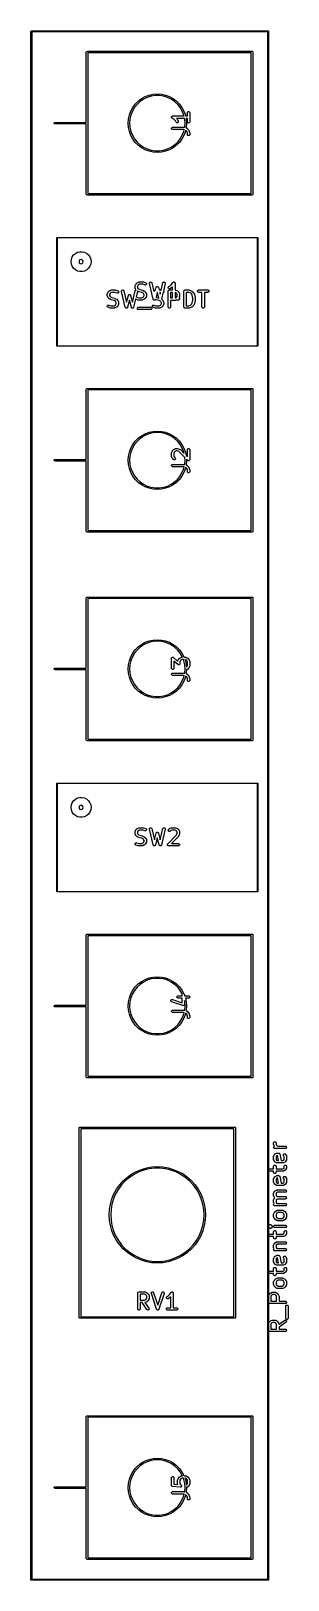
# Model space of a CAD drawing. Extents: x 4 to 4.64, y -6.47 to -2.61.
import ezdxf

# ---------------------------------------------------------------- set-up
doc = ezdxf.new("R2010")
doc.units = 0
doc.header["$MEASUREMENT"] = 0
doc.layers.add('BLACK', color=7, linetype='CONTINUOUS')

msp = doc.modelspace()

# ---------------------------------------------------------------- linework, layer by layer
at = {"layer": 'BLACK', "linetype": 'CONTINUOUS'}
for p, q in [((3.999, -2.6112), (3.9991, -2.6108)), ((3.999, -6.4694), (3.999, -2.6112)), ((3.9991, -2.6108), (3.9996, -2.6103)), ((3.9996, -2.6103), (4, -2.6102)), ((4, -2.6102), (4.5906, -2.6102)), ((4.001, -2.6122), (4.001, -6.4685)), ((4.5896, -2.6122), (4.001, -2.6122)), ((4.5896, -6.4685), (4.5896, -2.6122)), ((4.5906, -2.6102), (4.5909, -2.6103)), ((4.5909, -2.6103), (4.5915, -2.6108)), ((4.5915, -2.6108), (4.5915, -2.6112)), ((4.5915, -2.6112), (4.5915, -6.4694)), ((4.137, -2.6628), (4.1372, -2.6621)), ((4.137, -2.838), (4.137, -2.6628)), ((4.1372, -2.6621), (4.1382, -2.661)), ((4.1382, -2.661), (4.1397, -2.661)), ((4.1397, -2.661), (4.14, -2.6612)), ((4.14, -2.6612), (4.1402, -2.661)), ((4.1402, -2.661), (4.1409, -2.6609)), ((4.1409, -2.6609), (4.5504, -2.6609)), ((4.5504, -2.6609), (4.5511, -2.661)), ((4.5511, -2.661), (4.5522, -2.6621)), ((4.5522, -2.6621), (4.5524, -2.6628)), ((4.5524, -2.6628), (4.5524, -3.0172)), ((4.1409, -2.6648), (4.1409, -3.0152)), ((4.5484, -2.6648), (4.1409, -2.6648)), ((4.5484, -3.0152), (4.5484, -2.6648)), ((4.2665, -2.785), (4.2748, -2.7787)), ((4.2748, -2.7787), (4.2839, -2.7737)), ((4.2889, -2.7757), (4.2796, -2.7802)), ((4.2839, -2.7737), (4.2937, -2.7701)), ((4.2988, -2.7726), (4.2889, -2.7757)), ((4.2937, -2.7701), (4.3038, -2.7679)), ((4.309, -2.7711), (4.2988, -2.7726)), ((4.3038, -2.7679), (4.3142, -2.7672)), ((4.3193, -2.7711), (4.309, -2.7711)), ((4.3142, -2.7672), (4.3245, -2.7679)), ((4.3295, -2.7726), (4.3193, -2.7711)), ((4.3245, -2.7679), (4.3347, -2.7701)), ((4.3394, -2.7757), (4.3295, -2.7726)), ((4.3347, -2.7701), (4.3444, -2.7737)), ((4.3487, -2.7802), (4.3394, -2.7757)), ((4.3444, -2.7737), (4.3536, -2.7787)), ((4.3536, -2.7787), (4.3619, -2.785)), ((4.2443, -2.8195), (4.2479, -2.8097)), ((4.2479, -2.8097), (4.2529, -2.8006)), ((4.2519, -2.81), (4.2482, -2.8196)), ((4.2571, -2.8011), (4.2519, -2.81)), ((4.2529, -2.8006), (4.2591, -2.7923)), ((4.2635, -2.793), (4.2571, -2.8011)), ((4.2591, -2.7923), (4.2665, -2.785)), ((4.2711, -2.786), (4.2635, -2.793)), ((4.2796, -2.7802), (4.2711, -2.786)), ((4.3573, -2.786), (4.3487, -2.7802)), ((4.3648, -2.793), (4.3573, -2.786)), ((4.3619, -2.785), (4.3692, -2.7923)), ((4.3713, -2.8011), (4.3648, -2.793)), ((4.3692, -2.7923), (4.3754, -2.8006)), ((4.3764, -2.81), (4.3713, -2.8011)), ((4.3754, -2.8006), (4.3804, -2.8097)), ((4.3802, -2.8196), (4.3764, -2.81)), ((4.3804, -2.8097), (4.3841, -2.8195)), ((4.389, -2.8132), (4.3895, -2.8121)), ((4.389, -2.8138), (4.389, -2.8132)), ((4.389, -2.822), (4.389, -2.8138)), ((4.3895, -2.8121), (4.3903, -2.8113)), ((4.3903, -2.8113), (4.3913, -2.8109)), ((4.3913, -2.8109), (4.3925, -2.8109)), ((4.3925, -2.8109), (4.3936, -2.8113)), ((4.3936, -2.8113), (4.3944, -2.8121)), ((4.3944, -2.8121), (4.3948, -2.8132)), ((4.3948, -2.8132), (4.3949, -2.8138)), ((4.3949, -2.8138), (4.3949, -2.8363)), ((4.0572, -2.8392), (4.0583, -2.8382)), ((4.0572, -2.8408), (4.0572, -2.8392)), ((4.0583, -2.8418), (4.0572, -2.8408)), ((4.0583, -2.8382), (4.0591, -2.838)), ((4.0591, -2.842), (4.0583, -2.8418)), ((4.0591, -2.838), (4.137, -2.838)), ((4.137, -2.842), (4.0591, -2.842)), ((4.137, -3.0172), (4.137, -2.842)), ((4.2413, -2.84), (4.2421, -2.8296)), ((4.2421, -2.8504), (4.2413, -2.84)), ((4.2421, -2.8296), (4.2443, -2.8195)), ((4.2443, -2.8605), (4.2421, -2.8504)), ((4.2459, -2.8297), (4.2451, -2.84)), ((4.2451, -2.84), (4.2459, -2.8503)), ((4.2482, -2.8196), (4.2459, -2.8297)), ((4.2459, -2.8503), (4.2482, -2.8604)), ((4.3496, -2.825), (4.3497, -2.8247)), ((4.3497, -2.8253), (4.3496, -2.825)), ((4.3497, -2.8244), (4.3498, -2.8242)), ((4.3497, -2.8247), (4.3497, -2.8244)), ((4.3497, -2.8256), (4.3497, -2.8253)), ((4.3498, -2.8258), (4.3497, -2.8256)), ((4.3497, -2.8525), (4.3501, -2.8515)), ((4.3497, -2.8537), (4.3497, -2.8525)), ((4.3501, -2.8548), (4.3497, -2.8537)), ((4.3498, -2.8239), (4.35, -2.8236)), ((4.3498, -2.8242), (4.3498, -2.8239)), ((4.3498, -2.8261), (4.3498, -2.8258)), ((4.35, -2.8264), (4.3498, -2.8261)), ((4.35, -2.8236), (4.3501, -2.8234)), ((4.3501, -2.8266), (4.35, -2.8264)), ((4.3501, -2.8234), (4.3503, -2.8232)), ((4.3503, -2.8268), (4.3501, -2.8266)), ((4.3501, -2.8515), (4.3509, -2.8507)), ((4.3509, -2.8556), (4.3501, -2.8548)), ((4.3503, -2.8232), (4.3505, -2.8229)), ((4.3505, -2.8271), (4.3503, -2.8268)), ((4.3505, -2.8229), (4.3507, -2.8228)), ((4.3509, -2.8275), (4.3505, -2.8271)), ((4.3507, -2.8228), (4.3509, -2.8225)), ((4.3509, -2.8225), (4.3512, -2.8224)), ((4.3563, -2.831), (4.3509, -2.8275)), ((4.3509, -2.8275), (4.3509, -2.8275)), ((4.3509, -2.8275), (4.3509, -2.8275)), ((4.3509, -2.8275), (4.3509, -2.8275)), ((4.3509, -2.8507), (4.352, -2.8502)), ((4.352, -2.856), (4.3509, -2.8556)), ((4.3512, -2.8224), (4.3514, -2.8223)), ((4.3514, -2.8223), (4.3517, -2.8222)), ((4.3517, -2.8222), (4.352, -2.8221)), ((4.352, -2.8221), (4.3525, -2.822)), ((4.352, -2.8502), (4.3526, -2.8502)), ((4.3526, -2.8561), (4.352, -2.856)), ((4.3525, -2.822), (4.3525, -2.822)), ((4.3525, -2.822), (4.3525, -2.822)), ((4.3525, -2.822), (4.3526, -2.822)), ((4.3526, -2.822), (4.3807, -2.822)), ((4.3526, -2.8502), (4.3807, -2.8502)), ((4.3802, -2.8561), (4.3526, -2.8561)), ((4.3595, -2.8342), (4.3563, -2.831)), ((4.3612, -2.8376), (4.3595, -2.8342)), ((4.3615, -2.8381), (4.3612, -2.8376)), ((4.3623, -2.8388), (4.3615, -2.8381)), ((4.3821, -2.828), (4.3616, -2.828)), ((4.3616, -2.828), (4.364, -2.8304)), ((4.3634, -2.8392), (4.3623, -2.8388)), ((4.3646, -2.8391), (4.3634, -2.8392)), ((4.364, -2.8304), (4.3642, -2.8306)), ((4.3642, -2.8306), (4.3643, -2.8307)), ((4.3643, -2.8307), (4.3643, -2.8308)), ((4.3643, -2.8308), (4.3644, -2.8309)), ((4.3644, -2.8309), (4.3644, -2.8309)), ((4.3644, -2.8309), (4.3646, -2.8312)), ((4.3646, -2.8312), (4.3664, -2.8349)), ((4.3656, -2.8386), (4.3646, -2.8391)), ((4.3664, -2.8377), (4.3656, -2.8386)), ((4.3664, -2.8349), (4.3666, -2.8355)), ((4.3667, -2.8366), (4.3664, -2.8377)), ((4.3666, -2.8355), (4.3667, -2.8366)), ((4.3807, -2.822), (4.3802, -2.8196)), ((4.3811, -2.8564), (4.3802, -2.8561)), ((4.3802, -2.8604), (4.3811, -2.8564)), ((4.3807, -2.8502), (4.381, -2.8502)), ((4.381, -2.8502), (4.381, -2.8502)), ((4.381, -2.8502), (4.3811, -2.8502)), ((4.3811, -2.8502), (4.3812, -2.8502)), ((4.3812, -2.8502), (4.3813, -2.8503)), ((4.3813, -2.8503), (4.3816, -2.8503)), ((4.3816, -2.8503), (4.3824, -2.8506)), ((4.3825, -2.8297), (4.3821, -2.828)), ((4.3824, -2.8506), (4.3825, -2.8503)), ((4.3833, -2.84), (4.3825, -2.8297)), ((4.3825, -2.8503), (4.3833, -2.84)), ((4.3841, -2.8195), (4.3846, -2.822)), ((4.3846, -2.822), (4.389, -2.822)), ((4.389, -2.828), (4.3859, -2.828)), ((4.3859, -2.828), (4.3863, -2.8296)), ((4.3863, -2.8504), (4.386, -2.8518)), ((4.386, -2.8518), (4.3872, -2.8522)), ((4.3863, -2.8296), (4.387, -2.84)), ((4.387, -2.84), (4.3863, -2.8504)), ((4.3872, -2.8522), (4.3878, -2.8524)), ((4.3878, -2.8524), (4.3878, -2.8525)), ((4.3878, -2.8525), (4.3879, -2.8525)), ((4.3879, -2.8525), (4.3884, -2.8529)), ((4.3884, -2.8529), (4.3921, -2.8567)), ((4.389, -2.8363), (4.389, -2.828)), ((4.389, -2.8368), (4.389, -2.8363)), ((4.3895, -2.8379), (4.389, -2.8368)), ((4.3903, -2.8387), (4.3895, -2.8379)), ((4.3913, -2.8391), (4.3903, -2.8387)), ((4.3925, -2.8391), (4.3913, -2.8391)), ((4.3936, -2.8387), (4.3925, -2.8391)), ((4.3944, -2.8379), (4.3936, -2.8387)), ((4.3948, -2.8368), (4.3944, -2.8379)), ((4.3949, -2.8363), (4.3948, -2.8368)), ((4.2479, -2.8703), (4.2443, -2.8605)), ((4.2529, -2.8794), (4.2479, -2.8703)), ((4.2482, -2.8604), (4.2519, -2.87)), ((4.2519, -2.87), (4.2571, -2.8789)), ((4.2591, -2.8877), (4.2529, -2.8794)), ((4.2571, -2.8789), (4.2635, -2.887)), ((4.2665, -2.895), (4.2591, -2.8877)), ((4.2635, -2.887), (4.2711, -2.894)), ((4.2748, -2.9013), (4.2665, -2.895)), ((4.2711, -2.894), (4.2796, -2.8998)), ((4.3487, -2.8998), (4.3573, -2.894)), ((4.3619, -2.895), (4.3536, -2.9013)), ((4.3573, -2.894), (4.3648, -2.887)), ((4.3692, -2.8877), (4.3619, -2.895)), ((4.3648, -2.887), (4.3713, -2.8789)), ((4.3754, -2.8794), (4.3692, -2.8877)), ((4.3713, -2.8789), (4.3764, -2.87)), ((4.3804, -2.8703), (4.3754, -2.8794)), ((4.3764, -2.87), (4.3802, -2.8604)), ((4.3841, -2.8605), (4.3804, -2.8703)), ((4.3847, -2.8576), (4.3841, -2.8605)), ((4.3875, -2.8603), (4.3847, -2.8576)), ((4.3847, -2.8576), (4.3847, -2.8576)), ((4.389, -2.8649), (4.3875, -2.8603)), ((4.389, -2.8681), (4.389, -2.8649)), ((4.389, -2.8687), (4.389, -2.8681)), ((4.3895, -2.8698), (4.389, -2.8687)), ((4.3903, -2.8706), (4.3895, -2.8698)), ((4.3913, -2.871), (4.3903, -2.8706)), ((4.3925, -2.871), (4.3913, -2.871)), ((4.3921, -2.8567), (4.3925, -2.8571)), ((4.3925, -2.8571), (4.3925, -2.8572)), ((4.3925, -2.8572), (4.3926, -2.8573)), ((4.3936, -2.8706), (4.3925, -2.871)), ((4.3926, -2.8573), (4.3928, -2.8578)), ((4.3928, -2.8578), (4.3947, -2.8634)), ((4.3944, -2.8698), (4.3936, -2.8706)), ((4.3948, -2.8687), (4.3944, -2.8698)), ((4.3947, -2.8634), (4.3948, -2.8637)), ((4.3948, -2.8637), (4.3948, -2.8638)), ((4.3948, -2.8638), (4.3948, -2.8639)), ((4.3948, -2.8639), (4.3949, -2.864)), ((4.3949, -2.864), (4.3948, -2.8641)), ((4.3948, -2.8641), (4.3949, -2.8644)), ((4.3949, -2.8681), (4.3948, -2.8687)), ((4.3949, -2.8644), (4.3949, -2.8681)), ((4.2839, -2.9063), (4.2748, -2.9013)), ((4.2796, -2.8998), (4.2889, -2.9043)), ((4.2937, -2.9099), (4.2839, -2.9063)), ((4.2889, -2.9043), (4.2988, -2.9074)), ((4.3038, -2.9121), (4.2937, -2.9099)), ((4.2988, -2.9074), (4.309, -2.9089)), ((4.3142, -2.9128), (4.3038, -2.9121)), ((4.309, -2.9089), (4.3193, -2.9089)), ((4.3245, -2.9121), (4.3142, -2.9128)), ((4.3193, -2.9089), (4.3295, -2.9074)), ((4.3347, -2.9099), (4.3245, -2.9121)), ((4.3295, -2.9074), (4.3394, -2.9043)), ((4.3444, -2.9063), (4.3347, -2.9099)), ((4.3394, -2.9043), (4.3487, -2.8998)), ((4.3536, -2.9013), (4.3444, -2.9063)), ((4.1372, -3.0179), (4.137, -3.0172)), ((4.1382, -3.019), (4.1372, -3.0179)), ((4.1397, -3.019), (4.1382, -3.019)), ((4.14, -3.0188), (4.1397, -3.019)), ((4.1402, -3.019), (4.14, -3.0188)), ((4.1409, -3.0191), (4.1402, -3.019)), ((4.1409, -3.0152), (4.5484, -3.0152)), ((4.5504, -3.0191), (4.1409, -3.0191)), ((4.5511, -3.019), (4.5504, -3.0191)), ((4.5522, -3.0179), (4.5511, -3.019)), ((4.5524, -3.0172), (4.5522, -3.0179)), ((4.0635, -3.125), (4.0636, -3.1248)), ((4.0635, -3.395), (4.0635, -3.125)), ((4.0636, -3.1248), (4.0638, -3.1245)), ((4.0638, -3.1245), (4.064, -3.1245)), ((4.064, -3.1245), (4.564, -3.1245)), ((4.0645, -3.1255), (4.0645, -3.3945)), ((4.5635, -3.1255), (4.0645, -3.1255)), ((4.5635, -3.3945), (4.5635, -3.1255)), ((4.564, -3.1245), (4.5642, -3.1245)), ((4.5642, -3.1245), (4.5645, -3.1248)), ((4.5645, -3.1248), (4.5645, -3.125)), ((4.5645, -3.125), (4.5645, -3.395)), ((4.1053, -3.1684), (4.1098, -3.1644)), ((4.1098, -3.1644), (4.1152, -3.1616)), ((4.1152, -3.1616), (4.121, -3.1602)), ((4.121, -3.1602), (4.127, -3.1602)), ((4.127, -3.1602), (4.1329, -3.1616)), ((4.1329, -3.1616), (4.1382, -3.1644)), ((4.1382, -3.1644), (4.1427, -3.1684)), ((4.099, -3.185), (4.0997, -3.179)), ((4.0997, -3.191), (4.099, -3.185)), ((4.0997, -3.179), (4.1019, -3.1734)), ((4.1019, -3.1966), (4.0997, -3.191)), ((4.1019, -3.1734), (4.1053, -3.1684)), ((4.1053, -3.2016), (4.1019, -3.1966)), ((4.1098, -3.2056), (4.1053, -3.2016)), ((4.1195, -3.1824), (4.1188, -3.185)), ((4.1188, -3.185), (4.1195, -3.1876)), ((4.1214, -3.1805), (4.1195, -3.1824)), ((4.1195, -3.1876), (4.1214, -3.1895)), ((4.124, -3.1798), (4.1214, -3.1805)), ((4.1214, -3.1895), (4.124, -3.1902)), ((4.1266, -3.1805), (4.124, -3.1798)), ((4.124, -3.1902), (4.1266, -3.1895)), ((4.1285, -3.1824), (4.1266, -3.1805)), ((4.1266, -3.1895), (4.1285, -3.1876)), ((4.1292, -3.185), (4.1285, -3.1824)), ((4.1285, -3.1876), (4.1292, -3.185)), ((4.1427, -3.2016), (4.1382, -3.2056)), ((4.1427, -3.1684), (4.1462, -3.1734)), ((4.1462, -3.1966), (4.1427, -3.2016)), ((4.1462, -3.1734), (4.1483, -3.179)), ((4.1483, -3.191), (4.1462, -3.1966)), ((4.1483, -3.179), (4.149, -3.185)), ((4.149, -3.185), (4.1483, -3.191)), ((4.1152, -3.2084), (4.1098, -3.2056)), ((4.121, -3.2098), (4.1152, -3.2084)), ((4.127, -3.2098), (4.121, -3.2098)), ((4.1329, -3.2084), (4.127, -3.2098)), ((4.1382, -3.2056), (4.1329, -3.2084)), ((4.2589, -3.2447), (4.2608, -3.241)), ((4.2608, -3.241), (4.2609, -3.2407)), ((4.2609, -3.2407), (4.2609, -3.2406)), ((4.2609, -3.2406), (4.261, -3.2406)), ((4.261, -3.2406), (4.2611, -3.2405)), ((4.2611, -3.2404), (4.2613, -3.2402)), ((4.2611, -3.2405), (4.2611, -3.2404)), ((4.2613, -3.2402), (4.2632, -3.2383)), ((4.2632, -3.2383), (4.2634, -3.2381)), ((4.2634, -3.2381), (4.2635, -3.2381)), ((4.2635, -3.2381), (4.2636, -3.238)), ((4.2636, -3.238), (4.2637, -3.2379)), ((4.2636, -3.238), (4.2636, -3.238)), ((4.2637, -3.2379), (4.264, -3.2378)), ((4.264, -3.2378), (4.2677, -3.2359)), ((4.2697, -3.2415), (4.267, -3.2428)), ((4.2677, -3.2359), (4.2682, -3.2357)), ((4.2682, -3.2357), (4.2683, -3.2357)), ((4.2683, -3.2357), (4.2684, -3.2356)), ((4.2684, -3.2356), (4.269, -3.2356)), ((4.269, -3.2356), (4.2784, -3.2356)), ((4.2779, -3.2415), (4.2697, -3.2415)), ((4.2831, -3.2432), (4.2779, -3.2415)), ((4.2784, -3.2356), (4.2787, -3.2356)), ((4.2787, -3.2356), (4.2788, -3.2356)), ((4.2788, -3.2356), (4.2789, -3.2356)), ((4.2789, -3.2356), (4.279, -3.2356)), ((4.279, -3.2356), (4.279, -3.2357)), ((4.279, -3.2357), (4.2793, -3.2357)), ((4.2793, -3.2357), (4.285, -3.2376)), ((4.285, -3.2376), (4.2855, -3.2378)), ((4.2855, -3.2378), (4.2864, -3.2386)), ((4.2866, -3.2419), (4.2858, -3.2427)), ((4.2864, -3.2386), (4.2869, -3.2396)), ((4.2869, -3.2408), (4.2866, -3.2419)), ((4.2869, -3.2396), (4.2869, -3.2408)), ((4.2942, -3.2386), (4.2944, -3.2375)), ((4.2943, -3.2392), (4.2942, -3.2386)), ((4.3036, -3.2786), (4.2943, -3.2392)), ((4.2944, -3.2375), (4.295, -3.2365)), ((4.295, -3.2365), (4.2959, -3.2359)), ((4.2959, -3.2359), (4.297, -3.2356)), ((4.297, -3.2356), (4.2982, -3.2358)), ((4.2982, -3.2358), (4.2992, -3.2364)), ((4.2992, -3.2364), (4.2998, -3.2373)), ((4.2998, -3.2373), (4.3, -3.2379)), ((4.3, -3.2379), (4.3052, -3.2595)), ((4.3237, -3.2561), (4.328, -3.2379)), ((4.328, -3.2379), (4.3282, -3.2373)), ((4.3282, -3.2373), (4.3289, -3.2364)), ((4.3289, -3.2364), (4.3299, -3.2358)), ((4.3338, -3.2392), (4.3292, -3.2584)), ((4.3299, -3.2358), (4.331, -3.2356)), ((4.331, -3.2356), (4.3321, -3.2359)), ((4.3321, -3.2359), (4.3331, -3.2365)), ((4.3331, -3.2365), (4.3337, -3.2375)), ((4.3337, -3.2375), (4.3338, -3.2386)), ((4.3338, -3.2386), (4.3338, -3.2392)), ((4.346, -3.2455), (4.3492, -3.2423)), ((4.3492, -3.2423), (4.3528, -3.2369)), ((4.3528, -3.2369), (4.3532, -3.2365)), ((4.3528, -3.2369), (4.3528, -3.2369)), ((4.3528, -3.2369), (4.3528, -3.2369)), ((4.3528, -3.2369), (4.3528, -3.2369)), ((4.3532, -3.2365), (4.3534, -3.2363)), ((4.3534, -3.2363), (4.3536, -3.2361)), ((4.3536, -3.2361), (4.3539, -3.236)), ((4.3539, -3.236), (4.3541, -3.2358)), ((4.3541, -3.2358), (4.3544, -3.2358)), ((4.3544, -3.2358), (4.3547, -3.2356)), ((4.3547, -3.2356), (4.355, -3.2356)), ((4.355, -3.2356), (4.3553, -3.2356)), ((4.3553, -3.2356), (4.3555, -3.2356)), ((4.3555, -3.2356), (4.3558, -3.2356)), ((4.3558, -3.2356), (4.3561, -3.2358)), ((4.3561, -3.2358), (4.3564, -3.2358)), ((4.3564, -3.2358), (4.3566, -3.236)), ((4.3566, -3.236), (4.3569, -3.2361)), ((4.3569, -3.2361), (4.3571, -3.2363)), ((4.3571, -3.2363), (4.3573, -3.2364)), ((4.3573, -3.2364), (4.3575, -3.2367)), ((4.3575, -3.2367), (4.3577, -3.2369)), ((4.3577, -3.2369), (4.3578, -3.2372)), ((4.3578, -3.2372), (4.358, -3.2374)), ((4.358, -3.2374), (4.358, -3.2377)), ((4.358, -3.2377), (4.3582, -3.238)), ((4.3582, -3.238), (4.3582, -3.2385)), ((4.3582, -3.2385), (4.3582, -3.2385)), ((4.3582, -3.2385), (4.3582, -3.2385)), ((4.3582, -3.2385), (4.3582, -3.2385)), ((4.3582, -3.2385), (4.3582, -3.2556)), ((4.1892, -3.266), (4.1893, -3.2655)), ((4.1892, -3.2698), (4.1892, -3.266)), ((4.1893, -3.2704), (4.1892, -3.2698)), ((4.1893, -3.2653), (4.1895, -3.2647)), ((4.1893, -3.2654), (4.1893, -3.2653)), ((4.1893, -3.2655), (4.1893, -3.2654)), ((4.1893, -3.2705), (4.1893, -3.2704)), ((4.1893, -3.2706), (4.1893, -3.2705)), ((4.1895, -3.2711), (4.1893, -3.2706)), ((4.1895, -3.2647), (4.1914, -3.261)), ((4.1914, -3.2749), (4.1895, -3.2711)), ((4.1914, -3.261), (4.1915, -3.2607)), ((4.1915, -3.2751), (4.1914, -3.2749)), ((4.1915, -3.2607), (4.1916, -3.2606)), ((4.1916, -3.2752), (4.1915, -3.2751)), ((4.1916, -3.2606), (4.1917, -3.2605)), ((4.1916, -3.2606), (4.1916, -3.2606)), ((4.1916, -3.2753), (4.1916, -3.2752)), ((4.1917, -3.2753), (4.1916, -3.2753)), ((4.1917, -3.2605), (4.1918, -3.2604)), ((4.1918, -3.2754), (4.1917, -3.2753)), ((4.1918, -3.2604), (4.1919, -3.2602)), ((4.1919, -3.2756), (4.1918, -3.2754)), ((4.1919, -3.2602), (4.1938, -3.2583)), ((4.1938, -3.2775), (4.1919, -3.2756)), ((4.1938, -3.2583), (4.194, -3.2581)), ((4.194, -3.2777), (4.1938, -3.2775)), ((4.194, -3.2581), (4.1941, -3.2581)), ((4.1941, -3.2777), (4.194, -3.2777)), ((4.1941, -3.2581), (4.1942, -3.258)), ((4.1942, -3.2778), (4.1941, -3.2777)), ((4.1942, -3.258), (4.1943, -3.258)), ((4.1943, -3.2779), (4.1942, -3.2778)), ((4.1943, -3.2579), (4.1946, -3.2578)), ((4.1943, -3.258), (4.1943, -3.2579)), ((4.1946, -3.2781), (4.1943, -3.2779)), ((4.1943, -3.2779), (4.1943, -3.2779)), ((4.1946, -3.2578), (4.1983, -3.2559)), ((4.1983, -3.2799), (4.1946, -3.2781)), ((4.1965, -3.264), (4.1951, -3.2667)), ((4.1951, -3.2667), (4.1951, -3.2691)), ((4.1951, -3.2691), (4.1965, -3.2718)), ((4.1977, -3.2628), (4.1965, -3.264)), ((4.1965, -3.2718), (4.1977, -3.273)), ((4.2004, -3.2615), (4.1977, -3.2628)), ((4.1977, -3.273), (4.2007, -3.2745)), ((4.1983, -3.2559), (4.1989, -3.2557)), ((4.1984, -3.2799), (4.1983, -3.2799)), ((4.1984, -3.28), (4.1984, -3.2799)), ((4.1986, -3.28), (4.1984, -3.28)), ((4.1989, -3.2801), (4.1986, -3.28)), ((4.1989, -3.2557), (4.199, -3.2557)), ((4.2061, -3.2819), (4.1989, -3.2801)), ((4.1989, -3.2801), (4.1989, -3.2801)), ((4.1989, -3.2801), (4.1989, -3.2801)), ((4.199, -3.2557), (4.1991, -3.2556)), ((4.1991, -3.2556), (4.1997, -3.2556)), ((4.1997, -3.2556), (4.209, -3.2556)), ((4.2085, -3.2615), (4.2004, -3.2615)), ((4.2007, -3.2745), (4.2079, -3.2763)), ((4.2079, -3.2763), (4.2079, -3.2763)), ((4.2079, -3.2763), (4.2079, -3.2763)), ((4.2079, -3.2763), (4.2082, -3.2764)), ((4.2082, -3.2764), (4.2084, -3.2765)), ((4.2084, -3.2765), (4.2084, -3.2765)), ((4.2084, -3.2765), (4.2085, -3.2765)), ((4.2137, -3.2632), (4.2085, -3.2615)), ((4.2085, -3.2765), (4.2122, -3.2784)), ((4.209, -3.2556), (4.2093, -3.2556)), ((4.2093, -3.2556), (4.2094, -3.2556)), ((4.2094, -3.2556), (4.2095, -3.2556)), ((4.2095, -3.2556), (4.2096, -3.2556)), ((4.2096, -3.2556), (4.2097, -3.2557)), ((4.2097, -3.2557), (4.21, -3.2557)), ((4.21, -3.2557), (4.2156, -3.2576)), ((4.2122, -3.2784), (4.2125, -3.2785)), ((4.2125, -3.2785), (4.2125, -3.2786)), ((4.2125, -3.2786), (4.2126, -3.2786)), ((4.2126, -3.2786), (4.2127, -3.2787)), ((4.2127, -3.2787), (4.2128, -3.2788)), ((4.2128, -3.2788), (4.213, -3.2789)), ((4.213, -3.2789), (4.2149, -3.2808)), ((4.2143, -3.2633), (4.2137, -3.2632)), ((4.2154, -3.2633), (4.2143, -3.2633)), ((4.2149, -3.2808), (4.2151, -3.281)), ((4.2151, -3.281), (4.2151, -3.2811)), ((4.2151, -3.2811), (4.2152, -3.2812)), ((4.2152, -3.2812), (4.2152, -3.2813)), ((4.2165, -3.2627), (4.2154, -3.2633)), ((4.2156, -3.2576), (4.2161, -3.2578)), ((4.2161, -3.2578), (4.217, -3.2586)), ((4.2172, -3.2619), (4.2165, -3.2627)), ((4.217, -3.2586), (4.2175, -3.2596)), ((4.2176, -3.2608), (4.2172, -3.2619)), ((4.2175, -3.2596), (4.2176, -3.2608)), ((4.2248, -3.2586), (4.225, -3.2575)), ((4.2249, -3.2592), (4.2248, -3.2586)), ((4.2343, -3.2986), (4.2249, -3.2592)), ((4.225, -3.2575), (4.2256, -3.2565)), ((4.2256, -3.2565), (4.2265, -3.2559)), ((4.2265, -3.2559), (4.2277, -3.2556)), ((4.2277, -3.2556), (4.2288, -3.2558)), ((4.2288, -3.2558), (4.2298, -3.2564)), ((4.2298, -3.2564), (4.2305, -3.2573)), ((4.2305, -3.2573), (4.2306, -3.2579)), ((4.2306, -3.2579), (4.2373, -3.2858)), ((4.2373, -3.2858), (4.2418, -3.269)), ((4.2418, -3.2689), (4.2419, -3.2688)), ((4.2418, -3.269), (4.2418, -3.2689)), ((4.2419, -3.2688), (4.242, -3.2685)), ((4.2419, -3.2688), (4.2419, -3.2688)), ((4.242, -3.2685), (4.2422, -3.2682)), ((4.2422, -3.2682), (4.2424, -3.2678)), ((4.2424, -3.2678), (4.2426, -3.2677)), ((4.2426, -3.2677), (4.2427, -3.2676)), ((4.2427, -3.2676), (4.243, -3.2674)), ((4.243, -3.2674), (4.2433, -3.2671)), ((4.2433, -3.2671), (4.2435, -3.2671)), ((4.2435, -3.2671), (4.2437, -3.267)), ((4.2437, -3.267), (4.2441, -3.2669)), ((4.2441, -3.2669), (4.2445, -3.2668)), ((4.2445, -3.2668), (4.2446, -3.2669)), ((4.2446, -3.2669), (4.2448, -3.2668)), ((4.2448, -3.2668), (4.2452, -3.2669)), ((4.2452, -3.2669), (4.2456, -3.267)), ((4.2456, -3.267), (4.2458, -3.2671)), ((4.2458, -3.2671), (4.246, -3.2671)), ((4.246, -3.2671), (4.2463, -3.2674)), ((4.2463, -3.2674), (4.2466, -3.2676)), ((4.2466, -3.2676), (4.2467, -3.2677)), ((4.2467, -3.2677), (4.2469, -3.2678)), ((4.2469, -3.2678), (4.2471, -3.2682)), ((4.2471, -3.2682), (4.2473, -3.2685)), ((4.2473, -3.2685), (4.2474, -3.2688)), ((4.2474, -3.2688), (4.2474, -3.2688)), ((4.2474, -3.2688), (4.2475, -3.2689)), ((4.2475, -3.2689), (4.2475, -3.269)), ((4.2475, -3.269), (4.252, -3.2858)), ((4.252, -3.2858), (4.2586, -3.2579)), ((4.2598, -3.2784), (4.255, -3.2986)), ((4.2586, -3.2455), (4.2587, -3.2454)), ((4.2586, -3.246), (4.2586, -3.2455)), ((4.2586, -3.2498), (4.2586, -3.246)), ((4.2586, -3.2504), (4.2586, -3.2498)), ((4.2587, -3.2505), (4.2586, -3.2504)), ((4.2586, -3.2579), (4.2588, -3.2573)), ((4.2587, -3.2453), (4.2589, -3.2447)), ((4.2587, -3.2454), (4.2587, -3.2453)), ((4.2587, -3.2506), (4.2587, -3.2505)), ((4.2589, -3.2511), (4.2587, -3.2506)), ((4.2588, -3.2573), (4.2595, -3.2564)), ((4.2608, -3.2549), (4.2589, -3.2511)), ((4.2595, -3.2564), (4.2605, -3.2558)), ((4.2601, -3.2786), (4.2598, -3.2784)), ((4.2606, -3.2788), (4.2601, -3.2786)), ((4.2605, -3.2558), (4.2613, -3.2556)), ((4.2662, -3.2807), (4.2606, -3.2788)), ((4.2609, -3.2551), (4.2608, -3.2549)), ((4.2609, -3.2552), (4.2609, -3.2551)), ((4.261, -3.2553), (4.2609, -3.2552)), ((4.2611, -3.2553), (4.261, -3.2553)), ((4.2611, -3.2554), (4.2611, -3.2553)), ((4.2613, -3.2556), (4.2611, -3.2554)), ((4.2644, -3.2592), (4.2611, -3.2732)), ((4.2611, -3.2732), (4.2619, -3.2731)), ((4.2613, -3.2556), (4.2613, -3.2556)), ((4.2619, -3.2731), (4.2625, -3.2732)), ((4.2625, -3.2732), (4.2676, -3.275)), ((4.2677, -3.2599), (4.2644, -3.2583)), ((4.2644, -3.2583), (4.2645, -3.2586)), ((4.2645, -3.2586), (4.2644, -3.2592)), ((4.2658, -3.244), (4.2645, -3.2467)), ((4.2645, -3.2467), (4.2645, -3.2491)), ((4.2645, -3.2491), (4.2658, -3.2518)), ((4.267, -3.2428), (4.2658, -3.244)), ((4.2658, -3.2518), (4.267, -3.253)), ((4.2665, -3.2808), (4.2662, -3.2807)), ((4.2666, -3.2808), (4.2665, -3.2808)), ((4.2667, -3.2808), (4.2666, -3.2808)), ((4.2668, -3.2808), (4.2667, -3.2808)), ((4.2669, -3.2808), (4.2668, -3.2808)), ((4.2671, -3.2809), (4.2669, -3.2808)), ((4.267, -3.253), (4.2701, -3.2545)), ((4.2765, -3.2809), (4.2671, -3.2809)), ((4.2676, -3.275), (4.2758, -3.275)), ((4.2678, -3.26), (4.2677, -3.2599)), ((4.2677, -3.2599), (4.2677, -3.2599)), ((4.268, -3.26), (4.2678, -3.26)), ((4.2682, -3.2601), (4.268, -3.26)), ((4.2683, -3.2601), (4.2682, -3.2601)), ((4.2755, -3.2619), (4.2683, -3.2601)), ((4.2683, -3.2601), (4.2683, -3.2601)), ((4.2701, -3.2545), (4.2772, -3.2563)), ((4.2785, -3.2635), (4.2755, -3.2619)), ((4.2758, -3.275), (4.2785, -3.2736)), ((4.2771, -3.2808), (4.2765, -3.2809)), ((4.2772, -3.2808), (4.2771, -3.2808)), ((4.2772, -3.2563), (4.2773, -3.2563)), ((4.2773, -3.2808), (4.2772, -3.2808)), ((4.2773, -3.2563), (4.2773, -3.2563)), ((4.2773, -3.2563), (4.2775, -3.2564)), ((4.2778, -3.2805), (4.2773, -3.2808)), ((4.2775, -3.2564), (4.2778, -3.2565)), ((4.2778, -3.2565), (4.2778, -3.2565)), ((4.2778, -3.2565), (4.2778, -3.2565)), ((4.2778, -3.2565), (4.2816, -3.2584)), ((4.2816, -3.2787), (4.2778, -3.2805)), ((4.2797, -3.2647), (4.2785, -3.2635)), ((4.2785, -3.2736), (4.2797, -3.2724)), ((4.2811, -3.2674), (4.2797, -3.2647)), ((4.2797, -3.2724), (4.2811, -3.2697)), ((4.2811, -3.2697), (4.2811, -3.2674)), ((4.2816, -3.2584), (4.2818, -3.2585)), ((4.2818, -3.2785), (4.2816, -3.2787)), ((4.2818, -3.2585), (4.2819, -3.2586)), ((4.2819, -3.2785), (4.2818, -3.2785)), ((4.2819, -3.2586), (4.282, -3.2586)), ((4.282, -3.2784), (4.2819, -3.2785)), ((4.282, -3.2586), (4.2821, -3.2587)), ((4.2821, -3.2784), (4.282, -3.2784)), ((4.2821, -3.2587), (4.2821, -3.2588)), ((4.2821, -3.2588), (4.2824, -3.2589)), ((4.2824, -3.2781), (4.2821, -3.2783)), ((4.2821, -3.2783), (4.2821, -3.2784)), ((4.2824, -3.2589), (4.2842, -3.2608)), ((4.2842, -3.2762), (4.2824, -3.2781)), ((4.2837, -3.2433), (4.2831, -3.2432)), ((4.2848, -3.2433), (4.2837, -3.2433)), ((4.2842, -3.2608), (4.2844, -3.261)), ((4.2844, -3.276), (4.2842, -3.2762)), ((4.2844, -3.261), (4.2845, -3.2611)), ((4.2845, -3.276), (4.2844, -3.276)), ((4.2845, -3.2611), (4.2845, -3.2612)), ((4.2845, -3.2612), (4.2846, -3.2613)), ((4.2846, -3.2758), (4.2845, -3.2759)), ((4.2845, -3.2759), (4.2845, -3.276)), ((4.2846, -3.2613), (4.2846, -3.2613)), ((4.2846, -3.2613), (4.2848, -3.2616)), ((4.2848, -3.2755), (4.2846, -3.2757)), ((4.2846, -3.2757), (4.2846, -3.2758)), ((4.2858, -3.2427), (4.2848, -3.2433)), ((4.2848, -3.2616), (4.2867, -3.2653)), ((4.2867, -3.2717), (4.2848, -3.2755)), ((4.2867, -3.2653), (4.2869, -3.2659)), ((4.2869, -3.2712), (4.2867, -3.2717)), ((4.2869, -3.2659), (4.2869, -3.266)), ((4.2869, -3.266), (4.2869, -3.2661)), ((4.2869, -3.2661), (4.287, -3.2667)), ((4.287, -3.2704), (4.2869, -3.271)), ((4.2869, -3.271), (4.2869, -3.2711)), ((4.2869, -3.2711), (4.2869, -3.2712)), ((4.287, -3.2667), (4.287, -3.2704)), ((4.3037, -3.2788), (4.3036, -3.2786)), ((4.3037, -3.2789), (4.3037, -3.2788)), ((4.3038, -3.2789), (4.3037, -3.2789)), ((4.3038, -3.2791), (4.3038, -3.2789)), ((4.3041, -3.2795), (4.3038, -3.2791)), ((4.3043, -3.2799), (4.3041, -3.2795)), ((4.3044, -3.2799), (4.3043, -3.2799)), ((4.3045, -3.2801), (4.3044, -3.2799)), ((4.3049, -3.2803), (4.3045, -3.2801)), ((4.3052, -3.2806), (4.3049, -3.2803)), ((4.3052, -3.2595), (4.3063, -3.2583)), ((4.3054, -3.2806), (4.3052, -3.2806)), ((4.3055, -3.2807), (4.3054, -3.2806)), ((4.3059, -3.2807), (4.3055, -3.2807)), ((4.3063, -3.2809), (4.3059, -3.2807)), ((4.3063, -3.2583), (4.3065, -3.2581)), ((4.3065, -3.2808), (4.3063, -3.2809)), ((4.3065, -3.2581), (4.3066, -3.2581)), ((4.3066, -3.2809), (4.3065, -3.2808)), ((4.3066, -3.2581), (4.3067, -3.258)), ((4.307, -3.2808), (4.3066, -3.2809)), ((4.3067, -3.258), (4.3068, -3.258)), ((4.3068, -3.2579), (4.3071, -3.2578)), ((4.3068, -3.258), (4.3068, -3.2579)), ((4.3075, -3.2807), (4.307, -3.2808)), ((4.3071, -3.2578), (4.3091, -3.2568)), ((4.3076, -3.2806), (4.3075, -3.2807)), ((4.3077, -3.2806), (4.3076, -3.2806)), ((4.3081, -3.2803), (4.3077, -3.2806)), ((4.3085, -3.2801), (4.3081, -3.2803)), ((4.3086, -3.28), (4.3085, -3.2801)), ((4.3087, -3.2799), (4.3086, -3.28)), ((4.3089, -3.2795), (4.3087, -3.2799)), ((4.3092, -3.2792), (4.3089, -3.2795)), ((4.3091, -3.2568), (4.3112, -3.249)), ((4.3108, -3.2799), (4.3092, -3.2791)), ((4.3092, -3.2791), (4.3092, -3.2792)), ((4.314, -3.2615), (4.3108, -3.2733)), ((4.3108, -3.2733), (4.3132, -3.2745)), ((4.3109, -3.2799), (4.3108, -3.2799)), ((4.3109, -3.28), (4.3109, -3.2799)), ((4.3111, -3.28), (4.3109, -3.28)), ((4.3114, -3.2801), (4.3111, -3.28)), ((4.3112, -3.2489), (4.3112, -3.2488)), ((4.3112, -3.2488), (4.3113, -3.2488)), ((4.3112, -3.249), (4.3112, -3.2489)), ((4.3113, -3.2488), (4.3114, -3.2485)), ((4.3114, -3.2485), (4.3116, -3.2482)), ((4.3186, -3.2819), (4.3114, -3.2801)), ((4.3114, -3.2801), (4.3114, -3.2801)), ((4.3114, -3.2801), (4.3114, -3.2801)), ((4.3116, -3.2482), (4.3118, -3.2478)), ((4.3118, -3.2478), (4.3119, -3.2477)), ((4.3119, -3.2477), (4.3121, -3.2476)), ((4.3121, -3.2476), (4.3124, -3.2474)), ((4.3124, -3.2474), (4.3127, -3.2471)), ((4.3127, -3.2471), (4.3129, -3.2471)), ((4.3129, -3.2471), (4.3131, -3.247)), ((4.3131, -3.247), (4.3134, -3.2469)), ((4.3132, -3.2745), (4.3179, -3.2757)), ((4.3134, -3.2469), (4.3138, -3.2468)), ((4.3138, -3.2468), (4.314, -3.2469)), ((4.314, -3.2469), (4.3142, -3.2468)), ((4.3141, -3.2615), (4.314, -3.2615)), ((4.3179, -3.2757), (4.3141, -3.2615)), ((4.3142, -3.2468), (4.3146, -3.2469)), ((4.3146, -3.2469), (4.315, -3.247)), ((4.315, -3.247), (4.3151, -3.2471)), ((4.3151, -3.2471), (4.3153, -3.2471)), ((4.3153, -3.2471), (4.3156, -3.2474)), ((4.3156, -3.2474), (4.316, -3.2476)), ((4.316, -3.2476), (4.3161, -3.2477)), ((4.3161, -3.2477), (4.3162, -3.2478)), ((4.3162, -3.2478), (4.3164, -3.2482)), ((4.3164, -3.2482), (4.3167, -3.2485)), ((4.3167, -3.2485), (4.3168, -3.2488)), ((4.3168, -3.2488), (4.3168, -3.2488)), ((4.3168, -3.2488), (4.3168, -3.2489)), ((4.3168, -3.2489), (4.3169, -3.249)), ((4.3169, -3.249), (4.3186, -3.2556)), ((4.3186, -3.2556), (4.3215, -3.2556)), ((4.321, -3.2615), (4.3202, -3.2615)), ((4.3202, -3.2615), (4.3214, -3.2658)), ((4.3223, -3.2619), (4.321, -3.2615)), ((4.3214, -3.2658), (4.3223, -3.2619)), ((4.3215, -3.2556), (4.3218, -3.2556)), ((4.3218, -3.2556), (4.3219, -3.2556)), ((4.3219, -3.2556), (4.322, -3.2556)), ((4.322, -3.2556), (4.3221, -3.2556)), ((4.3221, -3.2556), (4.3222, -3.2557)), ((4.3222, -3.2557), (4.3224, -3.2557)), ((4.3224, -3.2557), (4.3237, -3.2561)), ((4.3281, -3.2632), (4.3245, -3.2783)), ((4.3245, -3.2783), (4.3247, -3.2784)), ((4.3247, -3.2784), (4.325, -3.2785)), ((4.325, -3.2785), (4.325, -3.2786)), ((4.325, -3.2786), (4.3251, -3.2786)), ((4.3251, -3.2786), (4.3252, -3.2787)), ((4.3252, -3.2787), (4.3253, -3.2788)), ((4.3253, -3.2788), (4.3255, -3.2789)), ((4.3255, -3.2789), (4.3274, -3.2808)), ((4.3274, -3.2808), (4.3275, -3.281)), ((4.3275, -3.281), (4.3276, -3.2811)), ((4.3276, -3.2811), (4.3277, -3.2812)), ((4.3277, -3.2812), (4.3277, -3.2813)), ((4.3289, -3.2627), (4.3281, -3.2632)), ((4.3297, -3.2619), (4.3289, -3.2627)), ((4.3292, -3.2584), (4.3295, -3.2586)), ((4.3295, -3.2586), (4.33, -3.2596)), ((4.3301, -3.2608), (4.3297, -3.2619)), ((4.33, -3.2596), (4.3301, -3.2608)), ((4.3411, -3.2494), (4.3414, -3.2483)), ((4.3412, -3.2506), (4.3411, -3.2494)), ((4.3411, -3.258), (4.3416, -3.2569)), ((4.3411, -3.2585), (4.3411, -3.258)), ((4.3411, -3.2979), (4.3411, -3.2585)), ((4.3417, -3.2516), (4.3412, -3.2506)), ((4.3414, -3.2483), (4.3422, -3.2475)), ((4.3416, -3.2569), (4.3424, -3.2561)), ((4.3425, -3.2523), (4.3417, -3.2516)), ((4.3422, -3.2475), (4.3427, -3.2471)), ((4.3424, -3.2561), (4.3434, -3.2556)), ((4.3436, -3.2527), (4.3425, -3.2523)), ((4.3427, -3.2471), (4.346, -3.2455)), ((4.3434, -3.2556), (4.344, -3.2556)), ((4.3448, -3.2526), (4.3436, -3.2527)), ((4.344, -3.2556), (4.3523, -3.2556)), ((4.3453, -3.2524), (4.3448, -3.2526)), ((4.3491, -3.2506), (4.3453, -3.2524)), ((4.3523, -3.2615), (4.347, -3.2615)), ((4.347, -3.2615), (4.347, -3.275)), ((4.347, -3.275), (4.3523, -3.275)), ((4.3493, -3.2504), (4.3491, -3.2506)), ((4.3494, -3.2504), (4.3493, -3.2504)), ((4.3495, -3.2503), (4.3494, -3.2504)), ((4.3496, -3.2502), (4.3495, -3.2503)), ((4.3498, -3.25), (4.3496, -3.2502)), ((4.3496, -3.2502), (4.3496, -3.2502)), ((4.3523, -3.2475), (4.3498, -3.25)), ((4.3523, -3.2556), (4.3523, -3.2475)), ((4.3523, -3.275), (4.3523, -3.2615)), ((4.3582, -3.2556), (4.359, -3.2556)), ((4.3583, -3.2615), (4.3582, -3.2615)), ((4.3582, -3.2615), (4.3582, -3.275)), ((4.3582, -3.275), (4.3608, -3.275)), ((4.361, -3.2628), (4.3583, -3.2615)), ((4.359, -3.2556), (4.3596, -3.2556)), ((4.3596, -3.2556), (4.3597, -3.2557)), ((4.3597, -3.2557), (4.3598, -3.2557)), ((4.3598, -3.2557), (4.3603, -3.2559)), ((4.3603, -3.2559), (4.3641, -3.2578)), ((4.3622, -3.2809), (4.3603, -3.2818)), ((4.3608, -3.275), (4.361, -3.2749)), ((4.3622, -3.264), (4.361, -3.2628)), ((4.361, -3.2749), (4.3622, -3.2737)), ((4.3636, -3.2667), (4.3622, -3.264)), ((4.3622, -3.2737), (4.3636, -3.271)), ((4.3665, -3.2809), (4.3622, -3.2809)), ((4.3636, -3.271), (4.3636, -3.2667)), ((4.3641, -3.2578), (4.3643, -3.2579)), ((4.3643, -3.2579), (4.3644, -3.258)), ((4.3644, -3.258), (4.3645, -3.258)), ((4.3645, -3.258), (4.3646, -3.2581)), ((4.3646, -3.2581), (4.3646, -3.2581)), ((4.3646, -3.2581), (4.3648, -3.2583)), ((4.3648, -3.2583), (4.3667, -3.2602)), ((4.3671, -3.2808), (4.3665, -3.2809)), ((4.3667, -3.2602), (4.3669, -3.2604)), ((4.3669, -3.2604), (4.367, -3.2605)), ((4.367, -3.2605), (4.367, -3.2606)), ((4.367, -3.2606), (4.3671, -3.2606)), ((4.3671, -3.2606), (4.3671, -3.2607)), ((4.3671, -3.2607), (4.3673, -3.261)), ((4.3681, -3.2804), (4.3671, -3.2808)), ((4.3673, -3.261), (4.3692, -3.2647)), ((4.3692, -3.273), (4.368, -3.2754)), ((4.368, -3.2754), (4.3681, -3.2755)), ((4.3681, -3.2755), (4.369, -3.2763)), ((4.369, -3.2795), (4.3681, -3.2804)), ((4.369, -3.2763), (4.3694, -3.2773)), ((4.3694, -3.2785), (4.369, -3.2795)), ((4.3692, -3.2647), (4.3694, -3.2653)), ((4.3694, -3.2724), (4.3692, -3.273)), ((4.3694, -3.2653), (4.3694, -3.2654)), ((4.3694, -3.2654), (4.3694, -3.2655)), ((4.3694, -3.2655), (4.3695, -3.266)), ((4.3695, -3.2717), (4.3694, -3.2722)), ((4.3694, -3.2722), (4.3694, -3.2723)), ((4.3694, -3.2723), (4.3694, -3.2724)), ((4.3694, -3.2773), (4.3694, -3.2785)), ((4.3695, -3.266), (4.3695, -3.2717)), ((4.3804, -3.2585), (4.3805, -3.258)), ((4.3804, -3.2979), (4.3804, -3.2585)), ((4.3805, -3.258), (4.3809, -3.2569)), ((4.3809, -3.2569), (4.3817, -3.2561)), ((4.3817, -3.2561), (4.3828, -3.2556)), ((4.3828, -3.2556), (4.3834, -3.2556)), ((4.3834, -3.2556), (4.3928, -3.2556)), ((4.3923, -3.2615), (4.3863, -3.2615)), ((4.3863, -3.2615), (4.3863, -3.295)), ((4.3968, -3.263), (4.3923, -3.2615)), ((4.3928, -3.2556), (4.393, -3.2556)), ((4.393, -3.2556), (4.3931, -3.2556)), ((4.3931, -3.2556), (4.3932, -3.2556)), ((4.3932, -3.2556), (4.3933, -3.2556)), ((4.3933, -3.2556), (4.3934, -3.2557)), ((4.3934, -3.2557), (4.3937, -3.2557)), ((4.3937, -3.2557), (4.3993, -3.2576)), ((4.3997, -3.2659), (4.3968, -3.263)), ((4.3993, -3.2576), (4.3998, -3.2578)), ((4.4012, -3.2689), (4.3997, -3.2659)), ((4.3998, -3.2578), (4.3999, -3.2579)), ((4.3999, -3.2579), (4.4, -3.258)), ((4.4, -3.258), (4.4005, -3.2583)), ((4.4005, -3.2583), (4.4042, -3.2621)), ((4.4029, -3.2758), (4.4012, -3.2689)), ((4.4012, -3.2875), (4.4029, -3.2807)), ((4.4029, -3.2807), (4.4029, -3.2758)), ((4.4042, -3.2621), (4.4044, -3.2623)), ((4.4044, -3.2623), (4.4045, -3.2624)), ((4.4045, -3.2624), (4.4045, -3.2624)), ((4.4045, -3.2624), (4.4046, -3.2625)), ((4.4046, -3.2625), (4.4046, -3.2626)), ((4.4046, -3.2626), (4.4048, -3.2628)), ((4.4048, -3.2628), (4.4066, -3.2666)), ((4.4066, -3.2666), (4.4067, -3.2666)), ((4.4067, -3.2666), (4.4067, -3.2666)), ((4.4067, -3.2666), (4.4068, -3.2669)), ((4.4068, -3.2669), (4.4069, -3.2671)), ((4.4069, -3.2671), (4.4069, -3.2672)), ((4.4069, -3.2672), (4.4069, -3.2672)), ((4.4069, -3.2672), (4.4087, -3.2747)), ((4.4087, -3.2747), (4.4088, -3.2748)), ((4.4088, -3.2748), (4.4088, -3.2748)), ((4.4088, -3.2748), (4.4088, -3.275)), ((4.4088, -3.275), (4.4088, -3.2753)), ((4.4088, -3.2753), (4.4088, -3.2753)), ((4.4088, -3.2753), (4.4088, -3.2754)), ((4.4088, -3.2754), (4.4088, -3.281)), ((4.4088, -3.281), (4.4088, -3.2811)), ((4.4088, -3.2811), (4.4088, -3.2812)), ((4.4088, -3.2812), (4.4088, -3.2814)), ((4.4142, -3.258), (4.4147, -3.2569)), ((4.4142, -3.2591), (4.4142, -3.258)), ((4.4147, -3.2602), (4.4142, -3.2591)), ((4.4147, -3.2569), (4.4155, -3.2561)), ((4.4155, -3.261), (4.4147, -3.2602)), ((4.4155, -3.2561), (4.4166, -3.2556)), ((4.4166, -3.2614), (4.4155, -3.261)), ((4.4166, -3.2556), (4.4171, -3.2556)), ((4.4171, -3.2615), (4.4166, -3.2614)), ((4.4171, -3.2556), (4.4396, -3.2556)), ((4.4254, -3.2615), (4.4171, -3.2615)), ((4.4254, -3.2979), (4.4254, -3.2615)), ((4.4396, -3.2615), (4.4313, -3.2615)), ((4.4313, -3.2615), (4.4313, -3.2979)), ((4.4396, -3.2556), (4.4402, -3.2556)), ((4.4402, -3.2614), (4.4396, -3.2615)), ((4.4402, -3.2556), (4.4413, -3.2561)), ((4.4413, -3.261), (4.4402, -3.2614)), ((4.4413, -3.2561), (4.4421, -3.2569)), ((4.4421, -3.2602), (4.4413, -3.261)), ((4.4421, -3.2569), (4.4425, -3.258)), ((4.4425, -3.2591), (4.4421, -3.2602)), ((4.4425, -3.258), (4.4425, -3.2591)), ((4.1892, -3.2957), (4.1896, -3.2946)), ((4.1893, -3.2968), (4.1892, -3.2957)), ((4.1898, -3.2978), (4.1893, -3.2968)), ((4.1896, -3.2946), (4.1903, -3.2937)), ((4.1907, -3.2986), (4.1898, -3.2978)), ((4.1903, -3.2937), (4.1914, -3.2932)), ((4.1912, -3.2988), (4.1907, -3.2986)), ((4.1968, -3.3007), (4.1912, -3.2988)), ((4.1914, -3.2932), (4.1925, -3.2931)), ((4.1925, -3.2931), (4.1931, -3.2932)), ((4.1931, -3.2932), (4.1983, -3.295)), ((4.1971, -3.3008), (4.1968, -3.3007)), ((4.1972, -3.3008), (4.1971, -3.3008)), ((4.1973, -3.3008), (4.1972, -3.3008)), ((4.1974, -3.3008), (4.1973, -3.3008)), ((4.1975, -3.3008), (4.1974, -3.3008)), ((4.1978, -3.3009), (4.1975, -3.3008)), ((4.2072, -3.3009), (4.1978, -3.3009)), ((4.1983, -3.295), (4.2065, -3.295)), ((4.2092, -3.2835), (4.2061, -3.2819)), ((4.2065, -3.295), (4.2092, -3.2936)), ((4.2077, -3.3008), (4.2072, -3.3009)), ((4.2078, -3.3008), (4.2077, -3.3008)), ((4.2079, -3.3008), (4.2078, -3.3008)), ((4.2085, -3.3005), (4.2079, -3.3008)), ((4.2122, -3.2987), (4.2085, -3.3005)), ((4.2104, -3.2847), (4.2092, -3.2835)), ((4.2092, -3.2936), (4.2104, -3.2924)), ((4.2117, -3.2874), (4.2104, -3.2847)), ((4.2104, -3.2924), (4.2117, -3.2897)), ((4.2117, -3.2897), (4.2117, -3.2874)), ((4.2125, -3.2985), (4.2122, -3.2987)), ((4.2126, -3.2984), (4.2125, -3.2985)), ((4.2125, -3.2985), (4.2125, -3.2985)), ((4.2127, -3.2984), (4.2126, -3.2984)), ((4.2128, -3.2983), (4.2127, -3.2984)), ((4.213, -3.2981), (4.2128, -3.2983)), ((4.2149, -3.2962), (4.213, -3.2981)), ((4.2151, -3.296), (4.2149, -3.2962)), ((4.2152, -3.2959), (4.2151, -3.296)), ((4.2151, -3.296), (4.2151, -3.296)), ((4.2152, -3.2813), (4.2153, -3.2813)), ((4.2153, -3.2957), (4.2152, -3.2958)), ((4.2152, -3.2958), (4.2152, -3.2959)), ((4.2153, -3.2813), (4.2154, -3.2816)), ((4.2154, -3.2955), (4.2153, -3.2957)), ((4.2154, -3.2816), (4.2173, -3.2853)), ((4.2173, -3.2917), (4.2154, -3.2955)), ((4.2173, -3.2853), (4.2175, -3.2859)), ((4.2175, -3.2912), (4.2173, -3.2917)), ((4.2175, -3.2859), (4.2175, -3.286)), ((4.2175, -3.286), (4.2175, -3.2861)), ((4.2175, -3.2861), (4.2176, -3.2867)), ((4.2176, -3.2904), (4.2175, -3.291)), ((4.2175, -3.291), (4.2175, -3.2911)), ((4.2175, -3.2911), (4.2175, -3.2912)), ((4.2176, -3.2867), (4.2176, -3.2904)), ((4.2343, -3.2988), (4.2343, -3.2986)), ((4.2344, -3.2989), (4.2343, -3.2988)), ((4.2345, -3.2991), (4.2344, -3.2989)), ((4.2344, -3.2989), (4.2344, -3.2989)), ((4.2347, -3.2995), (4.2345, -3.2991)), ((4.2349, -3.2999), (4.2347, -3.2995)), ((4.2351, -3.2999), (4.2349, -3.2999)), ((4.2351, -3.3001), (4.2351, -3.2999)), ((4.2355, -3.3003), (4.2351, -3.3001)), ((4.2358, -3.3006), (4.2355, -3.3003)), ((4.236, -3.3006), (4.2358, -3.3006)), ((4.2361, -3.3007), (4.236, -3.3006)), ((4.2365, -3.3007), (4.2361, -3.3007)), ((4.237, -3.3009), (4.2365, -3.3007)), ((4.2371, -3.3008), (4.237, -3.3009)), ((4.2373, -3.3009), (4.2371, -3.3008)), ((4.2377, -3.3008), (4.2373, -3.3009)), ((4.2381, -3.3007), (4.2377, -3.3008)), ((4.2382, -3.3006), (4.2381, -3.3007)), ((4.2384, -3.3006), (4.2382, -3.3006)), ((4.2387, -3.3003), (4.2384, -3.3006)), ((4.2391, -3.3001), (4.2387, -3.3003)), ((4.2392, -3.3), (4.2391, -3.3001)), ((4.2393, -3.2999), (4.2392, -3.3)), ((4.2395, -3.2995), (4.2393, -3.2999)), ((4.2398, -3.2992), (4.2395, -3.2995)), ((4.2399, -3.299), (4.2398, -3.2992)), ((4.24, -3.2987), (4.2399, -3.2989)), ((4.2399, -3.2989), (4.2399, -3.2989)), ((4.2399, -3.2989), (4.2399, -3.299)), ((4.2446, -3.2812), (4.24, -3.2987)), ((4.2493, -3.2987), (4.2446, -3.2812)), ((4.2494, -3.2989), (4.2493, -3.2987)), ((4.2494, -3.299), (4.2494, -3.2989)), ((4.2494, -3.2989), (4.2494, -3.2989)), ((4.2495, -3.2992), (4.2494, -3.299)), ((4.2498, -3.2995), (4.2495, -3.2992)), ((4.25, -3.2999), (4.2498, -3.2995)), ((4.2501, -3.3), (4.25, -3.2999)), ((4.2502, -3.3001), (4.2501, -3.3)), ((4.2506, -3.3003), (4.2502, -3.3001)), ((4.2509, -3.3006), (4.2506, -3.3003)), ((4.2511, -3.3006), (4.2509, -3.3006)), ((4.2512, -3.3007), (4.2511, -3.3006)), ((4.2516, -3.3008), (4.2512, -3.3007)), ((4.252, -3.3009), (4.2516, -3.3008)), ((4.2522, -3.3008), (4.252, -3.3009)), ((4.2523, -3.3009), (4.2522, -3.3008)), ((4.2528, -3.3007), (4.2523, -3.3009)), ((4.2532, -3.3007), (4.2528, -3.3007)), ((4.2533, -3.3006), (4.2532, -3.3007)), ((4.2535, -3.3006), (4.2533, -3.3006)), ((4.2538, -3.3003), (4.2535, -3.3006)), ((4.2542, -3.3001), (4.2538, -3.3003)), ((4.2544, -3.2999), (4.2542, -3.2999)), ((4.2542, -3.2999), (4.2542, -3.3001)), ((4.2546, -3.2995), (4.2544, -3.2999)), ((4.2548, -3.2991), (4.2546, -3.2995)), ((4.2549, -3.2989), (4.2548, -3.2991)), ((4.255, -3.2988), (4.2549, -3.2989)), ((4.2549, -3.2989), (4.2549, -3.2989)), ((4.255, -3.2986), (4.255, -3.2988)), ((4.2643, -3.3011), (4.2647, -3.3)), ((4.2643, -3.3022), (4.2643, -3.3011)), ((4.2647, -3.3033), (4.2643, -3.3022)), ((4.2647, -3.3), (4.2655, -3.2992)), ((4.2655, -3.3041), (4.2647, -3.3033)), ((4.2655, -3.2992), (4.2666, -3.2988)), ((4.2666, -3.3046), (4.2655, -3.3041)), ((4.2666, -3.2988), (4.2671, -3.2987)), ((4.2671, -3.3046), (4.2666, -3.3046)), ((4.2671, -3.2987), (4.2971, -3.2987)), ((4.2971, -3.3046), (4.2671, -3.3046)), ((4.2971, -3.2987), (4.2977, -3.2988)), ((4.2977, -3.3046), (4.2971, -3.3046)), ((4.2977, -3.2988), (4.2988, -3.2992)), ((4.2988, -3.3041), (4.2977, -3.3046)), ((4.2988, -3.2992), (4.2996, -3.3)), ((4.2996, -3.3033), (4.2988, -3.3041)), ((4.2996, -3.3), (4.3, -3.3011)), ((4.3, -3.3022), (4.2996, -3.3033)), ((4.3, -3.3011), (4.3, -3.3022)), ((4.3017, -3.2957), (4.3021, -3.2946)), ((4.3018, -3.2968), (4.3017, -3.2957)), ((4.3023, -3.2978), (4.3018, -3.2968)), ((4.3021, -3.2946), (4.3028, -3.2937)), ((4.3032, -3.2986), (4.3023, -3.2978)), ((4.3028, -3.2937), (4.3039, -3.2932)), ((4.3037, -3.2988), (4.3032, -3.2986)), ((4.3093, -3.3007), (4.3037, -3.2988)), ((4.3039, -3.2932), (4.305, -3.2931)), ((4.305, -3.2931), (4.3056, -3.2932)), ((4.3056, -3.2932), (4.3107, -3.295)), ((4.3096, -3.3008), (4.3093, -3.3007)), ((4.3097, -3.3008), (4.3096, -3.3008)), ((4.3098, -3.3008), (4.3097, -3.3008)), ((4.3099, -3.3008), (4.3098, -3.3008)), ((4.31, -3.3008), (4.3099, -3.3008)), ((4.3103, -3.3009), (4.31, -3.3008)), ((4.3196, -3.3009), (4.3103, -3.3009)), ((4.3107, -3.295), (4.3189, -3.295)), ((4.3216, -3.2835), (4.3186, -3.2819)), ((4.3189, -3.295), (4.3216, -3.2936)), ((4.3202, -3.3008), (4.3196, -3.3009)), ((4.3203, -3.3008), (4.3202, -3.3008)), ((4.3204, -3.3008), (4.3203, -3.3008)), ((4.321, -3.3005), (4.3204, -3.3008)), ((4.3247, -3.2987), (4.321, -3.3005)), ((4.3228, -3.2847), (4.3216, -3.2835)), ((4.3216, -3.2936), (4.3228, -3.2924)), ((4.3242, -3.2874), (4.3228, -3.2847)), ((4.3228, -3.2924), (4.3242, -3.2897)), ((4.3242, -3.2897), (4.3242, -3.2874)), ((4.325, -3.2985), (4.3247, -3.2987)), ((4.3251, -3.2984), (4.325, -3.2985)), ((4.325, -3.2985), (4.325, -3.2985)), ((4.3252, -3.2984), (4.3251, -3.2984)), ((4.3253, -3.2983), (4.3252, -3.2984)), ((4.3255, -3.2981), (4.3253, -3.2983)), ((4.3274, -3.2962), (4.3255, -3.2981)), ((4.3275, -3.296), (4.3274, -3.2962)), ((4.3276, -3.296), (4.3275, -3.296)), ((4.3277, -3.2959), (4.3276, -3.296)), ((4.3277, -3.2813), (4.3277, -3.2813)), ((4.3277, -3.2813), (4.3279, -3.2816)), ((4.3279, -3.2955), (4.3277, -3.2957)), ((4.3277, -3.2957), (4.3277, -3.2958)), ((4.3277, -3.2958), (4.3277, -3.2959)), ((4.3279, -3.2816), (4.3298, -3.2853)), ((4.3298, -3.2917), (4.3279, -3.2955)), ((4.3298, -3.2853), (4.33, -3.2859)), ((4.33, -3.2912), (4.3298, -3.2917)), ((4.33, -3.2859), (4.33, -3.286)), ((4.33, -3.286), (4.33, -3.2861)), ((4.33, -3.2861), (4.3301, -3.2867)), ((4.3301, -3.2904), (4.33, -3.291)), ((4.33, -3.291), (4.33, -3.2911)), ((4.33, -3.2911), (4.33, -3.2912)), ((4.3301, -3.2867), (4.3301, -3.2904)), ((4.3411, -3.2985), (4.3411, -3.2979)), ((4.3416, -3.2995), (4.3411, -3.2985)), ((4.3424, -3.3004), (4.3416, -3.2995)), ((4.3434, -3.3008), (4.3424, -3.3004)), ((4.3446, -3.3008), (4.3434, -3.3008)), ((4.3457, -3.3004), (4.3446, -3.3008)), ((4.3465, -3.2995), (4.3457, -3.3004)), ((4.3469, -3.2985), (4.3465, -3.2995)), ((4.347, -3.2979), (4.3469, -3.2985)), ((4.359, -3.2821), (4.347, -3.2821)), ((4.347, -3.2821), (4.347, -3.2979)), ((4.3596, -3.2821), (4.359, -3.2821)), ((4.3597, -3.282), (4.3596, -3.2821)), ((4.3598, -3.282), (4.3597, -3.282)), ((4.3603, -3.2818), (4.3598, -3.282)), ((4.3805, -3.2985), (4.3804, -3.2979)), ((4.3809, -3.2995), (4.3805, -3.2985)), ((4.3817, -3.3004), (4.3809, -3.2995)), ((4.3828, -3.3008), (4.3817, -3.3004)), ((4.3834, -3.3009), (4.3828, -3.3008)), ((4.3928, -3.3009), (4.3834, -3.3009)), ((4.3863, -3.295), (4.3923, -3.295)), ((4.3923, -3.295), (4.3968, -3.2935)), ((4.393, -3.3008), (4.3928, -3.3009)), ((4.3931, -3.3008), (4.393, -3.3008)), ((4.3932, -3.3008), (4.3931, -3.3008)), ((4.3933, -3.3008), (4.3932, -3.3008)), ((4.3934, -3.3008), (4.3933, -3.3008)), ((4.3937, -3.3007), (4.3934, -3.3008)), ((4.3993, -3.2988), (4.3937, -3.3007)), ((4.3968, -3.2935), (4.3997, -3.2905)), ((4.3998, -3.2986), (4.3993, -3.2988)), ((4.3997, -3.2905), (4.4012, -3.2875)), ((4.3999, -3.2985), (4.3998, -3.2986)), ((4.4, -3.2985), (4.3999, -3.2985)), ((4.4005, -3.2981), (4.4, -3.2985)), ((4.4042, -3.2944), (4.4005, -3.2981)), ((4.4044, -3.2941), (4.4042, -3.2944)), ((4.4045, -3.2941), (4.4044, -3.2941)), ((4.4046, -3.2939), (4.4045, -3.294)), ((4.4045, -3.294), (4.4045, -3.2941)), ((4.4048, -3.2936), (4.4046, -3.2939)), ((4.4046, -3.2939), (4.4046, -3.2939)), ((4.4066, -3.2899), (4.4048, -3.2936)), ((4.4067, -3.2898), (4.4066, -3.2899)), ((4.4068, -3.2896), (4.4067, -3.2898)), ((4.4067, -3.2898), (4.4067, -3.2898)), ((4.4069, -3.2893), (4.4068, -3.2896)), ((4.4087, -3.2817), (4.4069, -3.2892)), ((4.4069, -3.2892), (4.4069, -3.2893)), ((4.4069, -3.2893), (4.4069, -3.2893)), ((4.4088, -3.2816), (4.4087, -3.2817)), ((4.4088, -3.2814), (4.4088, -3.2816)), ((4.4088, -3.2816), (4.4088, -3.2816)), ((4.4255, -3.2985), (4.4254, -3.2979)), ((4.4259, -3.2995), (4.4255, -3.2985)), ((4.4267, -3.3004), (4.4259, -3.2995)), ((4.4278, -3.3008), (4.4267, -3.3004)), ((4.429, -3.3008), (4.4278, -3.3008)), ((4.43, -3.3004), (4.429, -3.3008)), ((4.4308, -3.2995), (4.43, -3.3004)), ((4.4313, -3.2985), (4.4308, -3.2995)), ((4.4313, -3.2979), (4.4313, -3.2985)), ((4.0636, -3.3952), (4.0635, -3.395)), ((4.0638, -3.3955), (4.0636, -3.3952)), ((4.064, -3.3955), (4.0638, -3.3955)), ((4.564, -3.3955), (4.064, -3.3955)), ((4.0645, -3.3945), (4.5635, -3.3945)), ((4.5642, -3.3955), (4.564, -3.3955)), ((4.5645, -3.3952), (4.5642, -3.3955)), ((4.5645, -3.395), (4.5645, -3.3952)), ((4.137, -3.5028), (4.1372, -3.5021)), ((4.137, -3.678), (4.137, -3.5028)), ((4.1372, -3.5021), (4.1382, -3.501)), ((4.1382, -3.501), (4.1397, -3.501)), ((4.1397, -3.501), (4.14, -3.5012)), ((4.14, -3.5012), (4.1402, -3.501)), ((4.1402, -3.501), (4.1409, -3.5009)), ((4.1409, -3.5009), (4.5504, -3.5009)), ((4.1409, -3.5048), (4.1409, -3.8552)), ((4.5484, -3.5048), (4.1409, -3.5048)), ((4.5484, -3.8552), (4.5484, -3.5048)), ((4.5504, -3.5009), (4.5511, -3.501)), ((4.5511, -3.501), (4.5522, -3.5021)), ((4.5522, -3.5021), (4.5524, -3.5028)), ((4.5524, -3.5028), (4.5524, -3.8572)), ((4.2591, -3.6323), (4.2665, -3.625)), ((4.2711, -3.626), (4.2635, -3.633)), ((4.2665, -3.625), (4.2748, -3.6187)), ((4.2796, -3.6202), (4.2711, -3.626)), ((4.2748, -3.6187), (4.2839, -3.6137)), ((4.2889, -3.6157), (4.2796, -3.6202)), ((4.2839, -3.6137), (4.2937, -3.6101)), ((4.2988, -3.6126), (4.2889, -3.6157)), ((4.2937, -3.6101), (4.3038, -3.6079)), ((4.309, -3.6111), (4.2988, -3.6126)), ((4.3038, -3.6079), (4.3142, -3.6072)), ((4.3193, -3.6111), (4.309, -3.6111)), ((4.3142, -3.6072), (4.3245, -3.6079)), ((4.3295, -3.6126), (4.3193, -3.6111)), ((4.3245, -3.6079), (4.3347, -3.6101)), ((4.3394, -3.6157), (4.3295, -3.6126)), ((4.3347, -3.6101), (4.3444, -3.6137)), ((4.3487, -3.6202), (4.3394, -3.6157)), ((4.3444, -3.6137), (4.3536, -3.6187)), ((4.3573, -3.626), (4.3487, -3.6202)), ((4.3536, -3.6187), (4.3619, -3.625)), ((4.3648, -3.633), (4.3573, -3.626)), ((4.3619, -3.625), (4.3692, -3.6323)), ((4.2421, -3.6696), (4.2443, -3.6595)), ((4.2443, -3.6595), (4.2479, -3.6497)), ((4.2482, -3.6596), (4.2459, -3.6697)), ((4.2479, -3.6497), (4.2529, -3.6406)), ((4.2519, -3.65), (4.2482, -3.6596)), ((4.2571, -3.6411), (4.2519, -3.65)), ((4.2529, -3.6406), (4.2591, -3.6323)), ((4.2635, -3.633), (4.2571, -3.6411)), ((4.3496, -3.6613), (4.3497, -3.6607)), ((4.3496, -3.6706), (4.3496, -3.6613)), ((4.3497, -3.6605), (4.3499, -3.6599)), ((4.3497, -3.6606), (4.3497, -3.6605)), ((4.3497, -3.6607), (4.3497, -3.6606)), ((4.3499, -3.6599), (4.3518, -3.6562)), ((4.3518, -3.6562), (4.3519, -3.6559)), ((4.3519, -3.6559), (4.352, -3.6559)), ((4.352, -3.6558), (4.3521, -3.6557)), ((4.352, -3.6559), (4.352, -3.6558)), ((4.3521, -3.6557), (4.3522, -3.6556)), ((4.3522, -3.6556), (4.3523, -3.6554)), ((4.3523, -3.6554), (4.3542, -3.6535)), ((4.3542, -3.6535), (4.3544, -3.6534)), ((4.3544, -3.6534), (4.3545, -3.6533)), ((4.3545, -3.6533), (4.3546, -3.6532)), ((4.3546, -3.6532), (4.3547, -3.6532)), ((4.3547, -3.6531), (4.355, -3.653)), ((4.3547, -3.6532), (4.3547, -3.6531)), ((4.355, -3.653), (4.3587, -3.6511)), ((4.3569, -3.6593), (4.3555, -3.6619)), ((4.3555, -3.6619), (4.3555, -3.6699)), ((4.3581, -3.6581), (4.3569, -3.6593)), ((4.3607, -3.6567), (4.3581, -3.6581)), ((4.3587, -3.6511), (4.3593, -3.6509)), ((4.3593, -3.6509), (4.3594, -3.6509)), ((4.3594, -3.6509), (4.3595, -3.6509)), ((4.3595, -3.6509), (4.3601, -3.6508)), ((4.3601, -3.6508), (4.3638, -3.6508)), ((4.3633, -3.6567), (4.3607, -3.6567)), ((4.3678, -3.6582), (4.3633, -3.6567)), ((4.3638, -3.6508), (4.3641, -3.6508)), ((4.3641, -3.6508), (4.3642, -3.6508)), ((4.3642, -3.6508), (4.3643, -3.6508)), ((4.3643, -3.6508), (4.3644, -3.6509)), ((4.3644, -3.6509), (4.3644, -3.6509)), ((4.3644, -3.6509), (4.3647, -3.651)), ((4.3647, -3.651), (4.3704, -3.6528)), ((4.3713, -3.6411), (4.3648, -3.633)), ((4.3827, -3.6731), (4.3678, -3.6582)), ((4.3692, -3.6323), (4.3754, -3.6406)), ((4.3704, -3.6528), (4.3709, -3.6531)), ((4.3709, -3.6531), (4.371, -3.6531)), ((4.371, -3.6531), (4.3711, -3.6532)), ((4.3711, -3.6532), (4.3715, -3.6535)), ((4.3764, -3.65), (4.3713, -3.6411)), ((4.3715, -3.6535), (4.381, -3.663)), ((4.3754, -3.6406), (4.3804, -3.6497)), ((4.3802, -3.6596), (4.3764, -3.65)), ((4.381, -3.663), (4.3802, -3.6596)), ((4.3804, -3.6497), (4.3841, -3.6595)), ((4.3841, -3.6595), (4.3859, -3.6679)), ((4.389, -3.6532), (4.3895, -3.6521)), ((4.389, -3.6538), (4.389, -3.6532)), ((4.389, -3.671), (4.389, -3.6538)), ((4.3895, -3.6521), (4.3903, -3.6513)), ((4.3903, -3.6513), (4.3913, -3.6509)), ((4.3913, -3.6509), (4.3925, -3.6509)), ((4.3925, -3.6509), (4.3936, -3.6513)), ((4.3936, -3.6513), (4.3944, -3.6521)), ((4.3944, -3.6521), (4.3948, -3.6532)), ((4.3948, -3.6532), (4.3949, -3.6538)), ((4.3949, -3.6538), (4.3949, -3.6781)), ((4.0572, -3.6792), (4.0583, -3.6782)), ((4.0572, -3.6808), (4.0572, -3.6792)), ((4.0583, -3.6818), (4.0572, -3.6808)), ((4.0583, -3.6782), (4.0591, -3.678)), ((4.0591, -3.682), (4.0583, -3.6818)), ((4.0591, -3.678), (4.137, -3.678)), ((4.137, -3.682), (4.0591, -3.682)), ((4.137, -3.8572), (4.137, -3.682)), ((4.2413, -3.68), (4.2421, -3.6696)), ((4.2421, -3.6904), (4.2413, -3.68)), ((4.2443, -3.7005), (4.2421, -3.6904)), ((4.2479, -3.7103), (4.2443, -3.7005)), ((4.2459, -3.6697), (4.2451, -3.68)), ((4.2451, -3.68), (4.2459, -3.6903)), ((4.2459, -3.6903), (4.2482, -3.7004)), ((4.2482, -3.7004), (4.2519, -3.71)), ((4.3497, -3.6712), (4.3496, -3.6706)), ((4.3497, -3.6713), (4.3497, -3.6712)), ((4.3497, -3.6714), (4.3497, -3.6713)), ((4.3499, -3.6719), (4.3497, -3.6714)), ((4.3497, -3.6925), (4.3501, -3.6915)), ((4.3497, -3.6937), (4.3497, -3.6925)), ((4.3501, -3.6948), (4.3497, -3.6937)), ((4.3518, -3.6757), (4.3499, -3.6719)), ((4.3501, -3.6915), (4.3509, -3.6907)), ((4.3509, -3.6956), (4.3501, -3.6948)), ((4.3509, -3.6907), (4.352, -3.6902)), ((4.352, -3.696), (4.3509, -3.6956)), ((4.3519, -3.6759), (4.3518, -3.6757)), ((4.352, -3.676), (4.3519, -3.6759)), ((4.352, -3.6761), (4.352, -3.676)), ((4.3521, -3.6762), (4.352, -3.6761)), ((4.352, -3.6902), (4.3526, -3.6902)), ((4.3526, -3.6961), (4.352, -3.696)), ((4.3522, -3.6762), (4.3521, -3.6762)), ((4.3523, -3.6765), (4.3522, -3.6762)), ((4.3542, -3.6783), (4.3523, -3.6765)), ((4.3526, -3.6902), (4.3807, -3.6902)), ((4.3802, -3.6961), (4.3526, -3.6961)), ((4.3547, -3.6787), (4.3542, -3.6783)), ((4.3557, -3.6791), (4.3547, -3.6787)), ((4.3555, -3.6699), (4.3569, -3.6726)), ((4.3569, -3.6791), (4.3557, -3.6791)), ((4.3569, -3.6726), (4.3584, -3.6742)), ((4.3579, -3.6787), (4.3569, -3.6791)), ((4.3588, -3.6779), (4.3579, -3.6787)), ((4.3584, -3.6742), (4.3588, -3.6746)), ((4.3588, -3.6746), (4.3592, -3.6757)), ((4.3592, -3.6768), (4.3588, -3.6779)), ((4.3592, -3.6757), (4.3592, -3.6768)), ((4.3764, -3.71), (4.3802, -3.7004)), ((4.3811, -3.6964), (4.3802, -3.6961)), ((4.3802, -3.7004), (4.3811, -3.6964)), ((4.3841, -3.7005), (4.3804, -3.7103)), ((4.3807, -3.6902), (4.381, -3.6902)), ((4.381, -3.6902), (4.381, -3.6902)), ((4.381, -3.6902), (4.3811, -3.6902)), ((4.3811, -3.6902), (4.3812, -3.6902)), ((4.3812, -3.6902), (4.3813, -3.6903)), ((4.3813, -3.6903), (4.3816, -3.6903)), ((4.3816, -3.6903), (4.3824, -3.6906)), ((4.3824, -3.6906), (4.3825, -3.6903)), ((4.3825, -3.6903), (4.3833, -3.68)), ((4.3833, -3.68), (4.3827, -3.6731)), ((4.3847, -3.6976), (4.3841, -3.7005)), ((4.3875, -3.7003), (4.3847, -3.6976)), ((4.3847, -3.6976), (4.3847, -3.6976)), ((4.3859, -3.6679), (4.389, -3.671)), ((4.3863, -3.6904), (4.386, -3.6918)), ((4.386, -3.6918), (4.3872, -3.6922)), ((4.387, -3.68), (4.3863, -3.6904)), ((4.3898, -3.6802), (4.3868, -3.6772)), ((4.3868, -3.6772), (4.387, -3.68)), ((4.3872, -3.6922), (4.3878, -3.6924)), ((4.389, -3.7049), (4.3875, -3.7003)), ((4.3878, -3.6924), (4.3878, -3.6925)), ((4.3878, -3.6925), (4.3879, -3.6925)), ((4.3879, -3.6925), (4.3884, -3.6929)), ((4.3884, -3.6929), (4.3921, -3.6967)), ((4.389, -3.7081), (4.389, -3.7049)), ((4.3903, -3.6806), (4.3898, -3.6802)), ((4.391, -3.6809), (4.3903, -3.6806)), ((4.3913, -3.681), (4.391, -3.6809)), ((4.3925, -3.681), (4.3913, -3.681)), ((4.3913, -3.681), (4.3913, -3.681)), ((4.3921, -3.6967), (4.3925, -3.6971)), ((4.3936, -3.6806), (4.3925, -3.681)), ((4.3925, -3.6971), (4.3925, -3.6972)), ((4.3925, -3.6972), (4.3926, -3.6973)), ((4.3926, -3.6973), (4.3928, -3.6978)), ((4.3928, -3.6978), (4.3947, -3.7034)), ((4.3944, -3.6798), (4.3936, -3.6806)), ((4.3947, -3.679), (4.3944, -3.6798)), ((4.3948, -3.6787), (4.3947, -3.679)), ((4.3947, -3.7034), (4.3948, -3.7037)), ((4.3949, -3.6781), (4.3948, -3.6787)), ((4.3948, -3.7037), (4.3948, -3.7038)), ((4.3948, -3.7038), (4.3948, -3.7039)), ((4.3948, -3.7039), (4.3949, -3.704)), ((4.3949, -3.704), (4.3948, -3.7041)), ((4.3948, -3.7041), (4.3949, -3.7044)), ((4.3949, -3.7044), (4.3949, -3.7081)), ((4.2529, -3.7194), (4.2479, -3.7103)), ((4.2519, -3.71), (4.2571, -3.7189)), ((4.2591, -3.7277), (4.2529, -3.7194)), ((4.2571, -3.7189), (4.2635, -3.727)), ((4.2665, -3.735), (4.2591, -3.7277)), ((4.2635, -3.727), (4.2711, -3.734)), ((4.2748, -3.7413), (4.2665, -3.735)), ((4.2711, -3.734), (4.2796, -3.7398)), ((4.2839, -3.7463), (4.2748, -3.7413)), ((4.2796, -3.7398), (4.2889, -3.7443)), ((4.2889, -3.7443), (4.2988, -3.7474)), ((4.3295, -3.7474), (4.3394, -3.7443)), ((4.3394, -3.7443), (4.3487, -3.7398)), ((4.3536, -3.7413), (4.3444, -3.7463)), ((4.3487, -3.7398), (4.3573, -3.734)), ((4.3619, -3.735), (4.3536, -3.7413)), ((4.3573, -3.734), (4.3648, -3.727)), ((4.3692, -3.7277), (4.3619, -3.735)), ((4.3648, -3.727), (4.3713, -3.7189)), ((4.3754, -3.7194), (4.3692, -3.7277)), ((4.3713, -3.7189), (4.3764, -3.71)), ((4.3804, -3.7103), (4.3754, -3.7194)), ((4.389, -3.7087), (4.389, -3.7081)), ((4.3895, -3.7098), (4.389, -3.7087)), ((4.3903, -3.7106), (4.3895, -3.7098)), ((4.3913, -3.711), (4.3903, -3.7106)), ((4.3925, -3.711), (4.3913, -3.711)), ((4.3936, -3.7106), (4.3925, -3.711)), ((4.3944, -3.7098), (4.3936, -3.7106)), ((4.3948, -3.7087), (4.3944, -3.7098)), ((4.3949, -3.7081), (4.3948, -3.7087)), ((4.2937, -3.7499), (4.2839, -3.7463)), ((4.3038, -3.7521), (4.2937, -3.7499)), ((4.2988, -3.7474), (4.309, -3.7489)), ((4.3142, -3.7528), (4.3038, -3.7521)), ((4.309, -3.7489), (4.3193, -3.7489)), ((4.3245, -3.7521), (4.3142, -3.7528)), ((4.3193, -3.7489), (4.3295, -3.7474)), ((4.3347, -3.7499), (4.3245, -3.7521)), ((4.3444, -3.7463), (4.3347, -3.7499)), ((4.1372, -3.8579), (4.137, -3.8572)), ((4.1382, -3.859), (4.1372, -3.8579)), ((4.1397, -3.859), (4.1382, -3.859)), ((4.14, -3.8588), (4.1397, -3.859)), ((4.1402, -3.859), (4.14, -3.8588)), ((4.1409, -3.8591), (4.1402, -3.859)), ((4.1409, -3.8552), (4.5484, -3.8552)), ((4.5504, -3.8591), (4.1409, -3.8591)), ((4.5511, -3.859), (4.5504, -3.8591)), ((4.5522, -3.8579), (4.5511, -3.859)), ((4.5524, -3.8572), (4.5522, -3.8579)), ((4.137, -4.0228), (4.1372, -4.0221)), ((4.137, -4.198), (4.137, -4.0228)), ((4.1372, -4.0221), (4.1382, -4.021)), ((4.1382, -4.021), (4.1397, -4.021)), ((4.1397, -4.021), (4.14, -4.0212)), ((4.14, -4.0212), (4.1402, -4.021)), ((4.1402, -4.021), (4.1409, -4.0209)), ((4.1409, -4.0209), (4.5504, -4.0209)), ((4.1409, -4.0248), (4.1409, -4.3752)), ((4.5484, -4.0248), (4.1409, -4.0248)), ((4.5484, -4.3752), (4.5484, -4.0248)), ((4.5504, -4.0209), (4.5511, -4.021)), ((4.5511, -4.021), (4.5522, -4.0221)), ((4.5522, -4.0221), (4.5524, -4.0228)), ((4.5524, -4.0228), (4.5524, -4.3772)), ((4.2839, -4.1337), (4.2937, -4.1301)), ((4.2937, -4.1301), (4.3038, -4.1279)), ((4.3038, -4.1279), (4.3142, -4.1272)), ((4.3142, -4.1272), (4.3245, -4.1279)), ((4.3245, -4.1279), (4.3347, -4.1301)), ((4.3347, -4.1301), (4.3444, -4.1337)), ((4.2479, -4.1697), (4.2529, -4.1606)), ((4.2571, -4.1611), (4.2519, -4.17)), ((4.2529, -4.1606), (4.2591, -4.1523)), ((4.2635, -4.153), (4.2571, -4.1611)), ((4.2591, -4.1523), (4.2665, -4.145)), ((4.2711, -4.146), (4.2635, -4.153)), ((4.2665, -4.145), (4.2748, -4.1387)), ((4.2796, -4.1402), (4.2711, -4.146)), ((4.2748, -4.1387), (4.2839, -4.1337)), ((4.2889, -4.1357), (4.2796, -4.1402)), ((4.2988, -4.1326), (4.2889, -4.1357)), ((4.309, -4.1311), (4.2988, -4.1326)), ((4.3193, -4.1311), (4.309, -4.1311)), ((4.3295, -4.1326), (4.3193, -4.1311)), ((4.3394, -4.1357), (4.3295, -4.1326)), ((4.3487, -4.1402), (4.3394, -4.1357)), ((4.3444, -4.1337), (4.3536, -4.1387)), ((4.3573, -4.146), (4.3487, -4.1402)), ((4.3536, -4.1387), (4.3619, -4.145)), ((4.3648, -4.153), (4.3573, -4.146)), ((4.3619, -4.145), (4.3692, -4.1523)), ((4.3713, -4.1611), (4.3648, -4.153)), ((4.3692, -4.1523), (4.3754, -4.1606)), ((4.3764, -4.17), (4.3713, -4.1611)), ((4.3754, -4.1606), (4.3804, -4.1697)), ((4.0572, -4.1992), (4.0583, -4.1982)), ((4.0572, -4.2008), (4.0572, -4.1992)), ((4.0583, -4.2018), (4.0572, -4.2008)), ((4.0583, -4.1982), (4.0591, -4.198)), ((4.0591, -4.202), (4.0583, -4.2018)), ((4.0591, -4.198), (4.137, -4.198)), ((4.137, -4.202), (4.0591, -4.202)), ((4.137, -4.3772), (4.137, -4.202)), ((4.2413, -4.2), (4.2421, -4.1896)), ((4.2421, -4.2104), (4.2413, -4.2)), ((4.2421, -4.1896), (4.2443, -4.1795)), ((4.2443, -4.1795), (4.2479, -4.1697)), ((4.2459, -4.1897), (4.2451, -4.2)), ((4.2451, -4.2), (4.2459, -4.2103)), ((4.2482, -4.1796), (4.2459, -4.1897)), ((4.2519, -4.17), (4.2482, -4.1796)), ((4.3496, -4.1733), (4.3497, -4.1732)), ((4.3496, -4.1734), (4.3496, -4.1733)), ((4.3496, -4.1738), (4.3496, -4.1734)), ((4.3496, -4.1734), (4.3496, -4.1734)), ((4.3496, -4.1981), (4.3496, -4.1738)), ((4.3497, -4.1987), (4.3496, -4.1981)), ((4.3497, -4.1732), (4.3498, -4.1727)), ((4.3501, -4.1998), (4.3497, -4.1987)), ((4.3498, -4.1727), (4.35, -4.1723)), ((4.35, -4.1723), (4.3501, -4.1722)), ((4.3501, -4.1721), (4.3504, -4.1718)), ((4.3501, -4.1722), (4.3501, -4.1721)), ((4.3509, -4.2006), (4.3501, -4.1998)), ((4.3504, -4.1718), (4.3508, -4.1714)), ((4.3508, -4.1714), (4.3509, -4.1713)), ((4.3508, -4.1714), (4.3508, -4.1714)), ((4.3509, -4.1713), (4.3514, -4.1711)), ((4.352, -4.201), (4.3509, -4.2006)), ((4.3514, -4.1711), (4.3518, -4.1709)), ((4.3518, -4.1709), (4.3519, -4.1709)), ((4.3519, -4.1709), (4.352, -4.1709)), ((4.352, -4.1709), (4.3525, -4.1709)), ((4.3531, -4.201), (4.352, -4.201)), ((4.3525, -4.1709), (4.3529, -4.1708)), ((4.3529, -4.1708), (4.353, -4.1709)), ((4.353, -4.1709), (4.3531, -4.1709)), ((4.3531, -4.1709), (4.3536, -4.171)), ((4.3542, -4.2006), (4.3531, -4.201)), ((4.3536, -4.171), (4.354, -4.1712)), ((4.354, -4.1712), (4.3541, -4.1713)), ((4.3541, -4.1713), (4.3542, -4.1713)), ((4.3542, -4.1713), (4.3542, -4.1714)), ((4.3542, -4.1714), (4.3545, -4.1715)), ((4.355, -4.1998), (4.3542, -4.2006)), ((4.3545, -4.1715), (4.3647, -4.1805)), ((4.3554, -4.1987), (4.355, -4.1998)), ((4.3555, -4.1981), (4.3554, -4.1987)), ((4.3656, -4.1891), (4.3555, -4.1803)), ((4.3555, -4.1803), (4.3555, -4.1981)), ((4.3647, -4.1805), (4.3649, -4.1799)), ((4.3649, -4.1799), (4.3668, -4.1762)), ((4.3659, -4.1893), (4.3656, -4.1891)), ((4.366, -4.1894), (4.3659, -4.1893)), ((4.3659, -4.1893), (4.3659, -4.1893)), ((4.3661, -4.1894), (4.366, -4.1894)), ((4.3665, -4.1896), (4.3661, -4.1894)), ((4.367, -4.1898), (4.3665, -4.1896)), ((4.3668, -4.1762), (4.3669, -4.1759)), ((4.3669, -4.1759), (4.367, -4.1759)), ((4.367, -4.1758), (4.3671, -4.1757)), ((4.367, -4.1759), (4.367, -4.1758)), ((4.3671, -4.1898), (4.367, -4.1898)), ((4.3671, -4.1757), (4.3672, -4.1756)), ((4.3672, -4.1898), (4.3671, -4.1898)), ((4.3672, -4.1756), (4.3673, -4.1754)), ((4.3676, -4.1898), (4.3672, -4.1898)), ((4.3673, -4.1754), (4.3692, -4.1735)), ((4.3681, -4.1898), (4.3676, -4.1898)), ((4.3682, -4.1897), (4.3681, -4.1898)), ((4.3683, -4.1897), (4.3682, -4.1897)), ((4.3687, -4.1895), (4.3683, -4.1897)), ((4.3692, -4.1893), (4.3687, -4.1895)), ((4.3692, -4.1735), (4.3694, -4.1734)), ((4.3693, -4.1893), (4.3692, -4.1893)), ((4.3694, -4.1892), (4.3693, -4.1893)), ((4.3694, -4.1734), (4.3695, -4.1733)), ((4.3697, -4.1889), (4.3694, -4.1892)), ((4.3695, -4.1733), (4.3696, -4.1732)), ((4.3696, -4.1732), (4.3697, -4.1732)), ((4.3697, -4.1731), (4.37, -4.173)), ((4.3697, -4.1732), (4.3697, -4.1731)), ((4.37, -4.1885), (4.3697, -4.1889)), ((4.37, -4.173), (4.3737, -4.1711)), ((4.3701, -4.1884), (4.37, -4.1884)), ((4.37, -4.1884), (4.37, -4.1885)), ((4.3703, -4.1879), (4.3701, -4.1884)), ((4.3704, -4.1875), (4.3703, -4.1879)), ((4.3705, -4.1873), (4.3704, -4.1875)), ((4.3719, -4.1793), (4.3705, -4.1819)), ((4.3705, -4.1819), (4.3705, -4.1869)), ((4.3705, -4.1869), (4.3705, -4.1872)), ((4.3705, -4.1872), (4.3705, -4.1873)), ((4.3705, -4.1873), (4.3705, -4.1873)), ((4.373, -4.1781), (4.3719, -4.1793)), ((4.3757, -4.1767), (4.373, -4.1781)), ((4.3737, -4.1711), (4.3743, -4.1709)), ((4.3743, -4.1709), (4.3744, -4.1709)), ((4.3744, -4.1709), (4.3745, -4.1709)), ((4.3745, -4.1709), (4.375, -4.1708)), ((4.375, -4.1708), (4.3767, -4.1708)), ((4.379, -4.1767), (4.3757, -4.1767)), ((4.3767, -4.1708), (4.3764, -4.17)), ((4.3802, -4.1796), (4.379, -4.1767)), ((4.3825, -4.1897), (4.3802, -4.1796)), ((4.3804, -4.1697), (4.3808, -4.1708)), ((4.3808, -4.1708), (4.3844, -4.1708)), ((4.3833, -4.2), (4.3825, -4.1897)), ((4.3825, -4.2103), (4.3833, -4.2)), ((4.3837, -4.1767), (4.383, -4.1767)), ((4.383, -4.1767), (4.3841, -4.1795)), ((4.3864, -4.1781), (4.3837, -4.1767)), ((4.3841, -4.1795), (4.3863, -4.1896)), ((4.3844, -4.1708), (4.385, -4.1709)), ((4.385, -4.1709), (4.3851, -4.1709)), ((4.3851, -4.1709), (4.3852, -4.1709)), ((4.3852, -4.1709), (4.3857, -4.1711)), ((4.3857, -4.1711), (4.3895, -4.173)), ((4.3863, -4.1896), (4.3867, -4.1954)), ((4.387, -4.2008), (4.3863, -4.2104)), ((4.3876, -4.1793), (4.3864, -4.1781)), ((4.3867, -4.1954), (4.3876, -4.1945)), ((4.3876, -4.201), (4.387, -4.2008)), ((4.389, -4.1819), (4.3876, -4.1793)), ((4.3876, -4.1945), (4.389, -4.1918)), ((4.3887, -4.201), (4.3876, -4.201)), ((4.3898, -4.2006), (4.3887, -4.201)), ((4.389, -4.1918), (4.389, -4.1819)), ((4.3895, -4.173), (4.3897, -4.1731)), ((4.3897, -4.1731), (4.3898, -4.1732)), ((4.3898, -4.1732), (4.3899, -4.1732)), ((4.3903, -4.2002), (4.3898, -4.2006)), ((4.3899, -4.1732), (4.39, -4.1733)), ((4.39, -4.1733), (4.39, -4.1734)), ((4.39, -4.1734), (4.3903, -4.1735)), ((4.3903, -4.1735), (4.3921, -4.1754)), ((4.3921, -4.1983), (4.3903, -4.2002)), ((4.3921, -4.1754), (4.3923, -4.1756)), ((4.3923, -4.1981), (4.3921, -4.1983)), ((4.3923, -4.1756), (4.3924, -4.1757)), ((4.3924, -4.1981), (4.3923, -4.1981)), ((4.3924, -4.1757), (4.3924, -4.1758)), ((4.3924, -4.1758), (4.3925, -4.1759)), ((4.3925, -4.1979), (4.3924, -4.198)), ((4.3924, -4.198), (4.3924, -4.1981)), ((4.3925, -4.1759), (4.3925, -4.1759)), ((4.3925, -4.1759), (4.3927, -4.1762)), ((4.3927, -4.1976), (4.3925, -4.1978)), ((4.3925, -4.1978), (4.3925, -4.1979)), ((4.3927, -4.1762), (4.3946, -4.1799)), ((4.3946, -4.1938), (4.3927, -4.1976)), ((4.3946, -4.1799), (4.3948, -4.1805)), ((4.3948, -4.1933), (4.3946, -4.1938)), ((4.3948, -4.1805), (4.3948, -4.1806)), ((4.3948, -4.1806), (4.3948, -4.1807)), ((4.3948, -4.1807), (4.3949, -4.1813)), ((4.3949, -4.1925), (4.3948, -4.1931)), ((4.3948, -4.1931), (4.3948, -4.1932)), ((4.3948, -4.1932), (4.3948, -4.1933)), ((4.3949, -4.1813), (4.3949, -4.1925)), ((4.2443, -4.2205), (4.2421, -4.2104)), ((4.2479, -4.2303), (4.2443, -4.2205)), ((4.2459, -4.2103), (4.2482, -4.2204)), ((4.2529, -4.2394), (4.2479, -4.2303)), ((4.2482, -4.2204), (4.2519, -4.23)), ((4.2519, -4.23), (4.2571, -4.2389)), ((4.2591, -4.2477), (4.2529, -4.2394)), ((4.2571, -4.2389), (4.2635, -4.247)), ((4.3497, -4.2125), (4.3501, -4.2115)), ((4.3497, -4.2137), (4.3497, -4.2125)), ((4.3501, -4.2148), (4.3497, -4.2137)), ((4.3501, -4.2115), (4.3509, -4.2107)), ((4.3509, -4.2156), (4.3501, -4.2148)), ((4.3509, -4.2107), (4.352, -4.2102)), ((4.352, -4.216), (4.3509, -4.2156)), ((4.352, -4.2102), (4.3526, -4.2102)), ((4.3526, -4.2161), (4.352, -4.216)), ((4.3526, -4.2102), (4.3807, -4.2102)), ((4.3802, -4.2161), (4.3526, -4.2161)), ((4.3648, -4.247), (4.3713, -4.2389)), ((4.3754, -4.2394), (4.3692, -4.2477)), ((4.3713, -4.2389), (4.3764, -4.23)), ((4.3804, -4.2303), (4.3754, -4.2394)), ((4.3764, -4.23), (4.3802, -4.2204)), ((4.3811, -4.2164), (4.3802, -4.2161)), ((4.3802, -4.2204), (4.3811, -4.2164)), ((4.3841, -4.2205), (4.3804, -4.2303)), ((4.3807, -4.2102), (4.381, -4.2102)), ((4.381, -4.2102), (4.381, -4.2102)), ((4.381, -4.2102), (4.3811, -4.2102)), ((4.3811, -4.2102), (4.3812, -4.2102)), ((4.3812, -4.2102), (4.3813, -4.2103)), ((4.3813, -4.2103), (4.3816, -4.2103)), ((4.3816, -4.2103), (4.3824, -4.2106)), ((4.3824, -4.2106), (4.3825, -4.2103)), ((4.3847, -4.2176), (4.3841, -4.2205)), ((4.3875, -4.2203), (4.3847, -4.2176)), ((4.3847, -4.2176), (4.3847, -4.2176)), ((4.3863, -4.2104), (4.386, -4.2118)), ((4.386, -4.2118), (4.3872, -4.2122)), ((4.3872, -4.2122), (4.3878, -4.2124)), ((4.389, -4.2249), (4.3875, -4.2203)), ((4.3878, -4.2124), (4.3878, -4.2125)), ((4.3878, -4.2125), (4.3879, -4.2125)), ((4.3879, -4.2125), (4.3884, -4.2129)), ((4.3884, -4.2129), (4.3921, -4.2167)), ((4.389, -4.2281), (4.389, -4.2249)), ((4.389, -4.2287), (4.389, -4.2281)), ((4.3895, -4.2298), (4.389, -4.2287)), ((4.3903, -4.2306), (4.3895, -4.2298)), ((4.3913, -4.231), (4.3903, -4.2306)), ((4.3925, -4.231), (4.3913, -4.231)), ((4.3921, -4.2167), (4.3925, -4.2171)), ((4.3925, -4.2171), (4.3925, -4.2172)), ((4.3925, -4.2172), (4.3926, -4.2173)), ((4.3936, -4.2306), (4.3925, -4.231)), ((4.3926, -4.2173), (4.3928, -4.2178)), ((4.3928, -4.2178), (4.3947, -4.2234)), ((4.3944, -4.2298), (4.3936, -4.2306)), ((4.3948, -4.2287), (4.3944, -4.2298)), ((4.3947, -4.2234), (4.3948, -4.2237)), ((4.3948, -4.2237), (4.3948, -4.2238)), ((4.3948, -4.2238), (4.3948, -4.2239)), ((4.3948, -4.2239), (4.3949, -4.224)), ((4.3949, -4.224), (4.3948, -4.2241)), ((4.3948, -4.2241), (4.3949, -4.2244)), ((4.3949, -4.2281), (4.3948, -4.2287)), ((4.3949, -4.2244), (4.3949, -4.2281)), ((4.2665, -4.255), (4.2591, -4.2477)), ((4.2635, -4.247), (4.2711, -4.254)), ((4.2748, -4.2613), (4.2665, -4.255)), ((4.2711, -4.254), (4.2796, -4.2598)), ((4.2839, -4.2663), (4.2748, -4.2613)), ((4.2796, -4.2598), (4.2889, -4.2643)), ((4.2937, -4.2699), (4.2839, -4.2663)), ((4.2889, -4.2643), (4.2988, -4.2674)), ((4.3038, -4.2721), (4.2937, -4.2699)), ((4.2988, -4.2674), (4.309, -4.2689)), ((4.3142, -4.2728), (4.3038, -4.2721)), ((4.309, -4.2689), (4.3193, -4.2689)), ((4.3245, -4.2721), (4.3142, -4.2728)), ((4.3193, -4.2689), (4.3295, -4.2674)), ((4.3347, -4.2699), (4.3245, -4.2721)), ((4.3295, -4.2674), (4.3394, -4.2643)), ((4.3444, -4.2663), (4.3347, -4.2699)), ((4.3394, -4.2643), (4.3487, -4.2598)), ((4.3536, -4.2613), (4.3444, -4.2663)), ((4.3487, -4.2598), (4.3573, -4.254)), ((4.3619, -4.255), (4.3536, -4.2613)), ((4.3573, -4.254), (4.3648, -4.247)), ((4.3692, -4.2477), (4.3619, -4.255)), ((4.1372, -4.3779), (4.137, -4.3772)), ((4.1382, -4.379), (4.1372, -4.3779)), ((4.1397, -4.379), (4.1382, -4.379)), ((4.14, -4.3788), (4.1397, -4.379)), ((4.1402, -4.379), (4.14, -4.3788)), ((4.1409, -4.3791), (4.1402, -4.379)), ((4.1409, -4.3752), (4.5484, -4.3752)), ((4.5504, -4.3791), (4.1409, -4.3791)), ((4.5511, -4.379), (4.5504, -4.3791)), ((4.5522, -4.3779), (4.5511, -4.379)), ((4.5524, -4.3772), (4.5522, -4.3779)), ((4.0635, -4.485), (4.0636, -4.4848)), ((4.0635, -4.755), (4.0635, -4.485)), ((4.0636, -4.4848), (4.0638, -4.4845)), ((4.0638, -4.4845), (4.064, -4.4845)), ((4.064, -4.4845), (4.564, -4.4845)), ((4.0645, -4.4855), (4.0645, -4.7545)), ((4.5635, -4.4855), (4.0645, -4.4855)), ((4.5635, -4.7545), (4.5635, -4.4855)), ((4.564, -4.4845), (4.5642, -4.4845)), ((4.5642, -4.4845), (4.5645, -4.4848)), ((4.5645, -4.4848), (4.5645, -4.485)), ((4.5645, -4.485), (4.5645, -4.755)), ((4.099, -4.545), (4.0997, -4.539)), ((4.0997, -4.551), (4.099, -4.545)), ((4.0997, -4.539), (4.1019, -4.5334)), ((4.1019, -4.5566), (4.0997, -4.551)), ((4.1019, -4.5334), (4.1053, -4.5284)), ((4.1053, -4.5284), (4.1098, -4.5244)), ((4.1098, -4.5244), (4.1152, -4.5216)), ((4.1152, -4.5216), (4.121, -4.5202)), ((4.1195, -4.5424), (4.1188, -4.545)), ((4.1188, -4.545), (4.1195, -4.5476)), ((4.1214, -4.5405), (4.1195, -4.5424)), ((4.1195, -4.5476), (4.1214, -4.5495)), ((4.121, -4.5202), (4.127, -4.5202)), ((4.124, -4.5398), (4.1214, -4.5405)), ((4.1214, -4.5495), (4.124, -4.5502)), ((4.1266, -4.5405), (4.124, -4.5398)), ((4.124, -4.5502), (4.1266, -4.5495)), ((4.1285, -4.5424), (4.1266, -4.5405)), ((4.1266, -4.5495), (4.1285, -4.5476)), ((4.127, -4.5202), (4.1329, -4.5216)), ((4.1292, -4.545), (4.1285, -4.5424)), ((4.1285, -4.5476), (4.1292, -4.545)), ((4.1329, -4.5216), (4.1382, -4.5244)), ((4.1382, -4.5244), (4.1427, -4.5284)), ((4.1427, -4.5284), (4.1462, -4.5334)), ((4.1462, -4.5334), (4.1483, -4.539)), ((4.1483, -4.551), (4.1462, -4.5566)), ((4.1483, -4.539), (4.149, -4.545)), ((4.149, -4.545), (4.1483, -4.551)), ((4.1053, -4.5616), (4.1019, -4.5566)), ((4.1098, -4.5656), (4.1053, -4.5616)), ((4.1152, -4.5684), (4.1098, -4.5656)), ((4.121, -4.5698), (4.1152, -4.5684)), ((4.127, -4.5698), (4.121, -4.5698)), ((4.1329, -4.5684), (4.127, -4.5698)), ((4.1382, -4.5656), (4.1329, -4.5684)), ((4.1427, -4.5616), (4.1382, -4.5656)), ((4.1462, -4.5566), (4.1427, -4.5616)), ((4.2586, -4.6055), (4.2587, -4.6054)), ((4.2586, -4.606), (4.2586, -4.6055)), ((4.2586, -4.6098), (4.2586, -4.606)), ((4.2586, -4.6104), (4.2586, -4.6098)), ((4.2587, -4.6105), (4.2586, -4.6104)), ((4.2587, -4.6053), (4.2589, -4.6047)), ((4.2587, -4.6054), (4.2587, -4.6053)), ((4.2587, -4.6106), (4.2587, -4.6105)), ((4.2589, -4.6111), (4.2587, -4.6106)), ((4.2589, -4.6047), (4.2608, -4.601)), ((4.2608, -4.6149), (4.2589, -4.6111)), ((4.2608, -4.601), (4.2609, -4.6007)), ((4.2609, -4.6151), (4.2608, -4.6149)), ((4.2609, -4.6007), (4.2609, -4.6006)), ((4.2609, -4.6006), (4.261, -4.6006)), ((4.2609, -4.6152), (4.2609, -4.6151)), ((4.261, -4.6153), (4.2609, -4.6152)), ((4.261, -4.6006), (4.2611, -4.6005)), ((4.2611, -4.6153), (4.261, -4.6153)), ((4.2611, -4.6004), (4.2613, -4.6002)), ((4.2611, -4.6005), (4.2611, -4.6004)), ((4.2611, -4.6154), (4.2611, -4.6153)), ((4.2613, -4.6156), (4.2611, -4.6154)), ((4.2613, -4.6002), (4.2632, -4.5983)), ((4.2632, -4.6175), (4.2613, -4.6156)), ((4.2632, -4.5983), (4.2634, -4.5981)), ((4.2634, -4.6177), (4.2632, -4.6175)), ((4.2634, -4.5981), (4.2635, -4.5981)), ((4.2635, -4.6177), (4.2634, -4.6177)), ((4.2635, -4.5981), (4.2636, -4.598)), ((4.2636, -4.6178), (4.2635, -4.6177)), ((4.2636, -4.598), (4.2637, -4.5979)), ((4.2636, -4.598), (4.2636, -4.598)), ((4.2636, -4.6179), (4.2636, -4.6178)), ((4.2637, -4.6179), (4.2636, -4.6179)), ((4.2637, -4.5979), (4.264, -4.5978)), ((4.264, -4.6181), (4.2637, -4.6179)), ((4.264, -4.5978), (4.2677, -4.5959)), ((4.2677, -4.6199), (4.264, -4.6181)), ((4.2658, -4.604), (4.2645, -4.6067)), ((4.2645, -4.6067), (4.2645, -4.6091)), ((4.2645, -4.6091), (4.2658, -4.6118)), ((4.267, -4.6028), (4.2658, -4.604)), ((4.2658, -4.6118), (4.267, -4.613)), ((4.2697, -4.6015), (4.267, -4.6028)), ((4.267, -4.613), (4.2701, -4.6145)), ((4.2677, -4.5959), (4.2682, -4.5957)), ((4.2678, -4.62), (4.2677, -4.6199)), ((4.2677, -4.6199), (4.2677, -4.6199)), ((4.268, -4.62), (4.2678, -4.62)), ((4.2682, -4.6201), (4.268, -4.62)), ((4.2682, -4.5957), (4.2683, -4.5957)), ((4.2683, -4.6201), (4.2682, -4.6201)), ((4.2683, -4.5957), (4.2684, -4.5956)), ((4.2755, -4.6219), (4.2683, -4.6201)), ((4.2683, -4.6201), (4.2683, -4.6201)), ((4.2684, -4.5956), (4.269, -4.5956)), ((4.269, -4.5956), (4.2784, -4.5956)), ((4.2779, -4.6015), (4.2697, -4.6015)), ((4.2701, -4.6145), (4.2772, -4.6163)), ((4.2785, -4.6235), (4.2755, -4.6219)), ((4.2772, -4.6163), (4.2773, -4.6163)), ((4.2773, -4.6163), (4.2773, -4.6163)), ((4.2773, -4.6163), (4.2775, -4.6164)), ((4.2775, -4.6164), (4.2778, -4.6165)), ((4.2778, -4.6165), (4.2778, -4.6165)), ((4.2778, -4.6165), (4.2778, -4.6165)), ((4.2778, -4.6165), (4.2816, -4.6184)), ((4.2831, -4.6032), (4.2779, -4.6015)), ((4.2784, -4.5956), (4.2787, -4.5956)), ((4.2797, -4.6247), (4.2785, -4.6235)), ((4.2787, -4.5956), (4.2788, -4.5956)), ((4.2788, -4.5956), (4.2789, -4.5956)), ((4.2789, -4.5956), (4.279, -4.5956)), ((4.279, -4.5956), (4.279, -4.5957)), ((4.279, -4.5957), (4.2793, -4.5957)), ((4.2793, -4.5957), (4.285, -4.5976)), ((4.2811, -4.6274), (4.2797, -4.6247)), ((4.2797, -4.6324), (4.2811, -4.6297)), ((4.2811, -4.6297), (4.2811, -4.6274)), ((4.2816, -4.6184), (4.2818, -4.6185)), ((4.2818, -4.6185), (4.2819, -4.6186)), ((4.2819, -4.6186), (4.282, -4.6186)), ((4.282, -4.6186), (4.2821, -4.6187)), ((4.2821, -4.6187), (4.2821, -4.6188)), ((4.2821, -4.6188), (4.2824, -4.6189)), ((4.2824, -4.6189), (4.2842, -4.6208)), ((4.2837, -4.6033), (4.2831, -4.6032)), ((4.2848, -4.6033), (4.2837, -4.6033)), ((4.2842, -4.6208), (4.2844, -4.621)), ((4.2844, -4.621), (4.2845, -4.6211)), ((4.2845, -4.6211), (4.2845, -4.6212)), ((4.2845, -4.6212), (4.2846, -4.6213)), ((4.2846, -4.6213), (4.2846, -4.6213)), ((4.2846, -4.6213), (4.2848, -4.6216)), ((4.2858, -4.6027), (4.2848, -4.6033)), ((4.2848, -4.6216), (4.2867, -4.6253)), ((4.2867, -4.6317), (4.2848, -4.6355)), ((4.285, -4.5976), (4.2855, -4.5978)), ((4.2855, -4.5978), (4.2864, -4.5986)), ((4.2866, -4.6019), (4.2858, -4.6027)), ((4.2864, -4.5986), (4.2869, -4.5996)), ((4.2869, -4.6008), (4.2866, -4.6019)), ((4.2867, -4.6253), (4.2869, -4.6259)), ((4.2869, -4.6312), (4.2867, -4.6317)), ((4.2869, -4.5996), (4.2869, -4.6008)), ((4.2869, -4.6259), (4.2869, -4.626)), ((4.2869, -4.626), (4.2869, -4.6261)), ((4.2869, -4.6261), (4.287, -4.6267)), ((4.287, -4.6304), (4.2869, -4.631)), ((4.2869, -4.631), (4.2869, -4.6311)), ((4.2869, -4.6311), (4.2869, -4.6312)), ((4.287, -4.6267), (4.287, -4.6304)), ((4.2942, -4.5986), (4.2944, -4.5975)), ((4.2943, -4.5992), (4.2942, -4.5986)), ((4.3036, -4.6386), (4.2943, -4.5992)), ((4.2944, -4.5975), (4.295, -4.5965)), ((4.295, -4.5965), (4.2959, -4.5959)), ((4.2959, -4.5959), (4.297, -4.5956)), ((4.297, -4.5956), (4.2982, -4.5958)), ((4.2982, -4.5958), (4.2992, -4.5964)), ((4.2992, -4.5964), (4.2998, -4.5973)), ((4.2998, -4.5973), (4.3, -4.5979)), ((4.3, -4.5979), (4.3067, -4.6258)), ((4.3067, -4.6258), (4.3112, -4.609)), ((4.314, -4.6212), (4.3094, -4.6387)), ((4.3112, -4.6089), (4.3112, -4.6088)), ((4.3112, -4.6088), (4.3113, -4.6088)), ((4.3112, -4.609), (4.3112, -4.6089)), ((4.3113, -4.6088), (4.3114, -4.6085)), ((4.3114, -4.6085), (4.3116, -4.6082)), ((4.3116, -4.6082), (4.3118, -4.6078)), ((4.3118, -4.6078), (4.3119, -4.6077)), ((4.3119, -4.6077), (4.3121, -4.6076)), ((4.3121, -4.6076), (4.3124, -4.6074)), ((4.3124, -4.6074), (4.3127, -4.6071)), ((4.3127, -4.6071), (4.3129, -4.6071)), ((4.3129, -4.6071), (4.3131, -4.607)), ((4.3131, -4.607), (4.3134, -4.6069)), ((4.3134, -4.6069), (4.3138, -4.6068)), ((4.3138, -4.6068), (4.314, -4.6069)), ((4.314, -4.6069), (4.3142, -4.6068)), ((4.3187, -4.6387), (4.314, -4.6212)), ((4.3142, -4.6068), (4.3146, -4.6069)), ((4.3146, -4.6069), (4.315, -4.607)), ((4.315, -4.607), (4.3151, -4.6071)), ((4.3151, -4.6071), (4.3153, -4.6071)), ((4.3153, -4.6071), (4.3156, -4.6074)), ((4.3156, -4.6074), (4.316, -4.6076)), ((4.316, -4.6076), (4.3161, -4.6077)), ((4.3161, -4.6077), (4.3162, -4.6078)), ((4.3162, -4.6078), (4.3164, -4.6082)), ((4.3164, -4.6082), (4.3167, -4.6085)), ((4.3167, -4.6085), (4.3168, -4.6088)), ((4.3168, -4.6088), (4.3168, -4.6088)), ((4.3168, -4.6088), (4.3168, -4.6089)), ((4.3168, -4.6089), (4.3169, -4.609)), ((4.3169, -4.609), (4.3214, -4.6258)), ((4.3214, -4.6258), (4.328, -4.5979)), ((4.3338, -4.5992), (4.3244, -4.6386)), ((4.328, -4.5979), (4.3282, -4.5973)), ((4.3282, -4.5973), (4.3289, -4.5964)), ((4.3289, -4.5964), (4.3299, -4.5958)), ((4.3299, -4.5958), (4.331, -4.5956)), ((4.331, -4.5956), (4.3321, -4.5959)), ((4.3321, -4.5959), (4.3331, -4.5965)), ((4.3331, -4.5965), (4.3337, -4.5975)), ((4.3337, -4.5975), (4.3338, -4.5986)), ((4.3338, -4.5986), (4.3338, -4.5992)), ((4.34, -4.6358), (4.3621, -4.6138)), ((4.3411, -4.6017), (4.3416, -4.6006)), ((4.3411, -4.6029), (4.3411, -4.6017)), ((4.3416, -4.6039), (4.3411, -4.6029)), ((4.3416, -4.6006), (4.3419, -4.6002)), ((4.3424, -4.6047), (4.3416, -4.6039)), ((4.3419, -4.6002), (4.3438, -4.5983)), ((4.3434, -4.6052), (4.3424, -4.6047)), ((4.3446, -4.6052), (4.3434, -4.6052)), ((4.3438, -4.5983), (4.344, -4.5981)), ((4.344, -4.5981), (4.3441, -4.5981)), ((4.3441, -4.5981), (4.3442, -4.598)), ((4.3442, -4.598), (4.3443, -4.5979)), ((4.3442, -4.598), (4.3442, -4.598)), ((4.3443, -4.5979), (4.3446, -4.5978)), ((4.3446, -4.5978), (4.3483, -4.5959)), ((4.3457, -4.6047), (4.3446, -4.6052)), ((4.3461, -4.6044), (4.3457, -4.6047)), ((4.3476, -4.6028), (4.3461, -4.6044)), ((4.3503, -4.6015), (4.3476, -4.6028)), ((4.3483, -4.5959), (4.3489, -4.5957)), ((4.3489, -4.5957), (4.349, -4.5957)), ((4.349, -4.5957), (4.3491, -4.5956)), ((4.3491, -4.5956), (4.3496, -4.5956)), ((4.3667, -4.6175), (4.3493, -4.635)), ((4.3496, -4.5956), (4.359, -4.5956)), ((4.3583, -4.6015), (4.3503, -4.6015)), ((4.361, -4.6028), (4.3583, -4.6015)), ((4.359, -4.5956), (4.3596, -4.5956)), ((4.3596, -4.5956), (4.3597, -4.5957)), ((4.3597, -4.5957), (4.3598, -4.5957)), ((4.3598, -4.5957), (4.3603, -4.5959)), ((4.3603, -4.5959), (4.3641, -4.5978)), ((4.3622, -4.604), (4.361, -4.6028)), ((4.3621, -4.6138), (4.3636, -4.6093)), ((4.3636, -4.6067), (4.3622, -4.604)), ((4.3636, -4.6093), (4.3636, -4.6067)), ((4.3641, -4.5978), (4.3643, -4.5979)), ((4.3643, -4.5979), (4.3644, -4.598)), ((4.3644, -4.598), (4.3645, -4.598)), ((4.3645, -4.598), (4.3646, -4.5981)), ((4.3646, -4.5981), (4.3646, -4.5981)), ((4.3646, -4.5981), (4.3648, -4.5983)), ((4.3648, -4.5983), (4.3667, -4.6002)), ((4.3667, -4.6002), (4.3669, -4.6004)), ((4.3671, -4.617), (4.3667, -4.6175)), ((4.3669, -4.6004), (4.367, -4.6005)), ((4.367, -4.6005), (4.367, -4.6006)), ((4.367, -4.6006), (4.3671, -4.6006)), ((4.3671, -4.6006), (4.3671, -4.6007)), ((4.3671, -4.6007), (4.3673, -4.601)), ((4.3672, -4.6169), (4.3671, -4.617)), ((4.3671, -4.617), (4.3671, -4.617)), ((4.3674, -4.6163), (4.3672, -4.6169)), ((4.3673, -4.601), (4.3692, -4.6047)), ((4.3693, -4.6107), (4.3674, -4.6163)), ((4.3692, -4.6047), (4.3694, -4.6053)), ((4.3694, -4.6104), (4.3693, -4.6107)), ((4.3694, -4.6053), (4.3694, -4.6054)), ((4.3694, -4.6054), (4.3694, -4.6055)), ((4.3694, -4.6055), (4.3695, -4.606)), ((4.3695, -4.6098), (4.3694, -4.6101)), ((4.3694, -4.6101), (4.3694, -4.6102)), ((4.3694, -4.6102), (4.3694, -4.6103)), ((4.3694, -4.6103), (4.3694, -4.6104)), ((4.3694, -4.6104), (4.3694, -4.6104)), ((4.3695, -4.606), (4.3695, -4.6098)), ((4.2586, -4.6357), (4.259, -4.6346)), ((4.2587, -4.6368), (4.2586, -4.6357)), ((4.2592, -4.6378), (4.2587, -4.6368)), ((4.259, -4.6346), (4.2597, -4.6337)), ((4.2601, -4.6386), (4.2592, -4.6378)), ((4.2597, -4.6337), (4.2607, -4.6332)), ((4.2606, -4.6388), (4.2601, -4.6386)), ((4.2662, -4.6407), (4.2606, -4.6388)), ((4.2607, -4.6332), (4.2619, -4.6331)), ((4.2619, -4.6331), (4.2625, -4.6332)), ((4.2625, -4.6332), (4.2676, -4.635)), ((4.2665, -4.6408), (4.2662, -4.6407)), ((4.2666, -4.6408), (4.2665, -4.6408)), ((4.2667, -4.6408), (4.2666, -4.6408)), ((4.2668, -4.6408), (4.2667, -4.6408)), ((4.2669, -4.6408), (4.2668, -4.6408)), ((4.2671, -4.6409), (4.2669, -4.6408)), ((4.2765, -4.6409), (4.2671, -4.6409)), ((4.2676, -4.635), (4.2758, -4.635)), ((4.2758, -4.635), (4.2785, -4.6336)), ((4.2771, -4.6408), (4.2765, -4.6409)), ((4.2772, -4.6408), (4.2771, -4.6408)), ((4.2773, -4.6408), (4.2772, -4.6408)), ((4.2778, -4.6405), (4.2773, -4.6408)), ((4.2816, -4.6387), (4.2778, -4.6405)), ((4.2785, -4.6336), (4.2797, -4.6324)), ((4.2818, -4.6385), (4.2816, -4.6387)), ((4.2819, -4.6385), (4.2818, -4.6385)), ((4.282, -4.6384), (4.2819, -4.6385)), ((4.2821, -4.6384), (4.282, -4.6384)), ((4.2824, -4.6381), (4.2821, -4.6383)), ((4.2821, -4.6383), (4.2821, -4.6384)), ((4.2842, -4.6362), (4.2824, -4.6381)), ((4.2844, -4.636), (4.2842, -4.6362)), ((4.2845, -4.636), (4.2844, -4.636)), ((4.2846, -4.6358), (4.2845, -4.6359)), ((4.2845, -4.6359), (4.2845, -4.636)), ((4.2848, -4.6355), (4.2846, -4.6357)), ((4.2846, -4.6357), (4.2846, -4.6358)), ((4.3037, -4.6388), (4.3036, -4.6386)), ((4.3037, -4.6389), (4.3037, -4.6388)), ((4.3038, -4.6389), (4.3037, -4.6389)), ((4.3038, -4.6391), (4.3038, -4.6389)), ((4.3041, -4.6395), (4.3038, -4.6391)), ((4.3043, -4.6399), (4.3041, -4.6395)), ((4.3044, -4.6399), (4.3043, -4.6399)), ((4.3045, -4.6401), (4.3044, -4.6399)), ((4.3049, -4.6403), (4.3045, -4.6401)), ((4.3052, -4.6406), (4.3049, -4.6403)), ((4.3054, -4.6406), (4.3052, -4.6406)), ((4.3055, -4.6407), (4.3054, -4.6406)), ((4.3059, -4.6407), (4.3055, -4.6407)), ((4.3063, -4.6409), (4.3059, -4.6407)), ((4.3065, -4.6408), (4.3063, -4.6409)), ((4.3066, -4.6409), (4.3065, -4.6408)), ((4.307, -4.6408), (4.3066, -4.6409)), ((4.3075, -4.6407), (4.307, -4.6408)), ((4.3076, -4.6406), (4.3075, -4.6407)), ((4.3077, -4.6406), (4.3076, -4.6406)), ((4.3081, -4.6403), (4.3077, -4.6406)), ((4.3085, -4.6401), (4.3081, -4.6403)), ((4.3086, -4.64), (4.3085, -4.6401)), ((4.3087, -4.6399), (4.3086, -4.64)), ((4.3089, -4.6395), (4.3087, -4.6399)), ((4.3092, -4.6392), (4.3089, -4.6395)), ((4.3093, -4.6389), (4.3092, -4.639)), ((4.3092, -4.639), (4.3092, -4.6392)), ((4.3094, -4.6387), (4.3093, -4.6389)), ((4.3093, -4.6389), (4.3093, -4.6389)), ((4.3187, -4.6389), (4.3187, -4.6387)), ((4.3188, -4.639), (4.3187, -4.6389)), ((4.3187, -4.6389), (4.3187, -4.6389)), ((4.3189, -4.6392), (4.3188, -4.639)), ((4.3191, -4.6395), (4.3189, -4.6392)), ((4.3194, -4.6399), (4.3191, -4.6395)), ((4.3195, -4.64), (4.3194, -4.6399)), ((4.3196, -4.6401), (4.3195, -4.64)), ((4.3199, -4.6403), (4.3196, -4.6401)), ((4.3203, -4.6406), (4.3199, -4.6403)), ((4.3204, -4.6406), (4.3203, -4.6406)), ((4.3206, -4.6407), (4.3204, -4.6406)), ((4.321, -4.6408), (4.3206, -4.6407)), ((4.3214, -4.6409), (4.321, -4.6408)), ((4.3216, -4.6408), (4.3214, -4.6409)), ((4.3217, -4.6409), (4.3216, -4.6408)), ((4.3221, -4.6407), (4.3217, -4.6409)), ((4.3225, -4.6407), (4.3221, -4.6407)), ((4.3227, -4.6406), (4.3225, -4.6407)), ((4.3228, -4.6406), (4.3227, -4.6406)), ((4.3232, -4.6403), (4.3228, -4.6406)), ((4.3235, -4.6401), (4.3232, -4.6403)), ((4.3236, -4.6399), (4.3235, -4.6401)), ((4.3237, -4.6399), (4.3236, -4.6399)), ((4.3239, -4.6395), (4.3237, -4.6399)), ((4.3242, -4.6391), (4.3239, -4.6395)), ((4.3243, -4.6389), (4.3242, -4.6391)), ((4.3244, -4.6386), (4.3243, -4.6388)), ((4.3243, -4.6388), (4.3243, -4.6389)), ((4.3243, -4.6389), (4.3243, -4.6389)), ((4.3392, -4.6373), (4.3397, -4.6363)), ((4.3392, -4.6385), (4.3392, -4.6373)), ((4.3397, -4.6395), (4.3392, -4.6385)), ((4.3397, -4.6363), (4.34, -4.6358)), ((4.3405, -4.6404), (4.3397, -4.6395)), ((4.3416, -4.6408), (4.3405, -4.6404)), ((4.3421, -4.6409), (4.3416, -4.6408)), ((4.3665, -4.6409), (4.3421, -4.6409)), ((4.3493, -4.635), (4.3665, -4.635)), ((4.3665, -4.635), (4.3671, -4.635)), ((4.3671, -4.6408), (4.3665, -4.6409)), ((4.3671, -4.635), (4.3681, -4.6355)), ((4.3681, -4.6404), (4.3671, -4.6408)), ((4.3681, -4.6355), (4.369, -4.6363)), ((4.369, -4.6395), (4.3681, -4.6404)), ((4.369, -4.6363), (4.3694, -4.6373)), ((4.3694, -4.6385), (4.369, -4.6395)), ((4.3694, -4.6373), (4.3694, -4.6385)), ((4.0636, -4.7552), (4.0635, -4.755)), ((4.0638, -4.7555), (4.0636, -4.7552)), ((4.064, -4.7555), (4.0638, -4.7555)), ((4.564, -4.7555), (4.064, -4.7555)), ((4.0645, -4.7545), (4.5635, -4.7545)), ((4.5642, -4.7555), (4.564, -4.7555)), ((4.5645, -4.7552), (4.5642, -4.7555)), ((4.5645, -4.755), (4.5645, -4.7552)), ((4.137, -4.8628), (4.1372, -4.8621)), ((4.137, -5.038), (4.137, -4.8628)), ((4.1372, -4.8621), (4.1382, -4.861)), ((4.1382, -4.861), (4.1397, -4.861)), ((4.1397, -4.861), (4.14, -4.8612)), ((4.14, -4.8612), (4.1402, -4.861)), ((4.1402, -4.861), (4.1409, -4.8609)), ((4.1409, -4.8609), (4.5504, -4.8609)), ((4.5504, -4.8609), (4.5511, -4.861)), ((4.5511, -4.861), (4.5522, -4.8621)), ((4.5522, -4.8621), (4.5524, -4.8628)), ((4.5524, -4.8628), (4.5524, -5.2172)), ((4.1409, -4.8648), (4.1409, -5.2152)), ((4.5484, -4.8648), (4.1409, -4.8648)), ((4.5484, -5.2152), (4.5484, -4.8648)), ((4.2665, -4.985), (4.2748, -4.9787)), ((4.2748, -4.9787), (4.2839, -4.9737)), ((4.2889, -4.9757), (4.2796, -4.9802)), ((4.2839, -4.9737), (4.2937, -4.9701)), ((4.2988, -4.9726), (4.2889, -4.9757)), ((4.2937, -4.9701), (4.3038, -4.9679)), ((4.309, -4.9711), (4.2988, -4.9726)), ((4.3038, -4.9679), (4.3142, -4.9672)), ((4.3193, -4.9711), (4.309, -4.9711)), ((4.3142, -4.9672), (4.3245, -4.9679)), ((4.3295, -4.9726), (4.3193, -4.9711)), ((4.3245, -4.9679), (4.3347, -4.9701)), ((4.3394, -4.9757), (4.3295, -4.9726)), ((4.3347, -4.9701), (4.3444, -4.9737)), ((4.3487, -4.9802), (4.3394, -4.9757)), ((4.3444, -4.9737), (4.3536, -4.9787)), ((4.3536, -4.9787), (4.3619, -4.985)), ((4.2443, -5.0195), (4.2479, -5.0097)), ((4.2479, -5.0097), (4.2529, -5.0006)), ((4.2519, -5.01), (4.2482, -5.0196)), ((4.2571, -5.0011), (4.2519, -5.01)), ((4.2529, -5.0006), (4.2591, -4.9923)), ((4.2635, -4.993), (4.2571, -5.0011)), ((4.2591, -4.9923), (4.2665, -4.985)), ((4.2711, -4.986), (4.2635, -4.993)), ((4.2796, -4.9802), (4.2711, -4.986)), ((4.3573, -4.986), (4.3487, -4.9802)), ((4.3648, -4.993), (4.3573, -4.986)), ((4.3619, -4.985), (4.3692, -4.9923)), ((4.3628, -5.0169), (4.3632, -5.0159)), ((4.3628, -5.0181), (4.3628, -5.0169)), ((4.3632, -5.0191), (4.3628, -5.0181)), ((4.3632, -5.0159), (4.364, -5.015)), ((4.364, -5.015), (4.3651, -5.0146)), ((4.3713, -5.0011), (4.3648, -4.993)), ((4.3651, -5.0146), (4.3657, -5.0146)), ((4.3657, -5.0146), (4.3758, -5.0146)), ((4.3692, -4.9923), (4.3754, -5.0006)), ((4.3764, -5.01), (4.3713, -5.0011)), ((4.3754, -5.0006), (4.3802, -5.0093)), ((4.3758, -5.0119), (4.3759, -5.0113)), ((4.3758, -5.0146), (4.3758, -5.0119)), ((4.3759, -5.0113), (4.3763, -5.0102)), ((4.3763, -5.0102), (4.3765, -5.0101)), ((4.3765, -5.0101), (4.3764, -5.01)), ((4.3802, -5.0093), (4.3804, -5.0094)), ((4.3804, -5.0094), (4.3813, -5.0102)), ((4.3813, -5.0102), (4.3817, -5.0113)), ((4.3817, -5.0113), (4.3818, -5.0119)), ((4.3818, -5.0119), (4.3818, -5.0133)), ((4.3818, -5.0133), (4.3822, -5.0146)), ((4.3822, -5.0146), (4.3919, -5.0146)), ((4.3919, -5.0146), (4.3925, -5.0146)), ((4.3925, -5.0146), (4.3936, -5.015)), ((4.3936, -5.015), (4.3944, -5.0159)), ((4.3944, -5.0159), (4.3948, -5.0169)), ((4.3948, -5.0181), (4.3944, -5.0191)), ((4.3948, -5.0169), (4.3948, -5.0181)), ((4.0572, -5.0392), (4.0583, -5.0382)), ((4.0572, -5.0408), (4.0572, -5.0392)), ((4.0583, -5.0418), (4.0572, -5.0408)), ((4.0583, -5.0382), (4.0591, -5.038)), ((4.0591, -5.042), (4.0583, -5.0418)), ((4.0591, -5.038), (4.137, -5.038)), ((4.137, -5.042), (4.0591, -5.042)), ((4.137, -5.2172), (4.137, -5.042)), ((4.2413, -5.04), (4.2421, -5.0296)), ((4.2421, -5.0504), (4.2413, -5.04)), ((4.2421, -5.0296), (4.2443, -5.0195)), ((4.2443, -5.0605), (4.2421, -5.0504)), ((4.2459, -5.0297), (4.2451, -5.04)), ((4.2451, -5.04), (4.2459, -5.0503)), ((4.2482, -5.0196), (4.2459, -5.0297)), ((4.2459, -5.0503), (4.2482, -5.0604)), ((4.3477, -5.0265), (4.3481, -5.0254)), ((4.3478, -5.0277), (4.3477, -5.0265)), ((4.3483, -5.0287), (4.3478, -5.0277)), ((4.3481, -5.0254), (4.3489, -5.0245)), ((4.3492, -5.0294), (4.3483, -5.0287)), ((4.3489, -5.0245), (4.3499, -5.024)), ((4.3497, -5.0297), (4.3492, -5.0294)), ((4.3779, -5.0391), (4.3497, -5.0297)), ((4.3497, -5.0525), (4.3501, -5.0515)), ((4.3497, -5.0537), (4.3497, -5.0525)), ((4.3501, -5.0548), (4.3497, -5.0537)), ((4.3499, -5.024), (4.351, -5.0239)), ((4.3501, -5.0515), (4.3509, -5.0507)), ((4.3509, -5.0556), (4.3501, -5.0548)), ((4.3509, -5.0507), (4.352, -5.0502)), ((4.352, -5.056), (4.3509, -5.0556)), ((4.351, -5.0239), (4.3516, -5.0241)), ((4.3516, -5.0241), (4.3758, -5.0322)), ((4.352, -5.0502), (4.3526, -5.0502)), ((4.3526, -5.0561), (4.352, -5.056)), ((4.3526, -5.0502), (4.3807, -5.0502)), ((4.3802, -5.0561), (4.3526, -5.0561)), ((4.364, -5.02), (4.3632, -5.0191)), ((4.3651, -5.0204), (4.364, -5.02)), ((4.3657, -5.0205), (4.3651, -5.0204)), ((4.3758, -5.0205), (4.3657, -5.0205)), ((4.3758, -5.0322), (4.3758, -5.0205)), ((4.3782, -5.0391), (4.3779, -5.0391)), ((4.3783, -5.0391), (4.3782, -5.0391)), ((4.3782, -5.0391), (4.3782, -5.0391)), ((4.3784, -5.0392), (4.3783, -5.0391)), ((4.3789, -5.0391), (4.3784, -5.0392)), ((4.3794, -5.0391), (4.3789, -5.0391)), ((4.3795, -5.0391), (4.3794, -5.0391)), ((4.3796, -5.0391), (4.3795, -5.0391)), ((4.38, -5.0389), (4.3796, -5.0391)), ((4.3804, -5.0387), (4.38, -5.0389)), ((4.3811, -5.0564), (4.3802, -5.0561)), ((4.3802, -5.0604), (4.3811, -5.0564)), ((4.3805, -5.0386), (4.3804, -5.0387)), ((4.3806, -5.0386), (4.3805, -5.0386)), ((4.3809, -5.0382), (4.3806, -5.0386)), ((4.3807, -5.0502), (4.381, -5.0502)), ((4.3813, -5.0379), (4.3809, -5.0382)), ((4.381, -5.0502), (4.381, -5.0502)), ((4.381, -5.0502), (4.3811, -5.0502)), ((4.3811, -5.0502), (4.3812, -5.0502)), ((4.3812, -5.0502), (4.3813, -5.0503)), ((4.3814, -5.0377), (4.3813, -5.0378)), ((4.3813, -5.0378), (4.3813, -5.0379)), ((4.3813, -5.0503), (4.3816, -5.0503)), ((4.3815, -5.0373), (4.3814, -5.0377)), ((4.3817, -5.0368), (4.3815, -5.0373)), ((4.3816, -5.0503), (4.3824, -5.0506)), ((4.3818, -5.0363), (4.3817, -5.0365)), ((4.3817, -5.0365), (4.3817, -5.0366)), ((4.3817, -5.0366), (4.3817, -5.0367)), ((4.3817, -5.0367), (4.3817, -5.0368)), ((4.3825, -5.0297), (4.3818, -5.0265)), ((4.3818, -5.0265), (4.3818, -5.0363)), ((4.3824, -5.0506), (4.3825, -5.0503)), ((4.3833, -5.04), (4.3825, -5.0297)), ((4.3825, -5.0503), (4.3833, -5.04)), ((4.3919, -5.0205), (4.3843, -5.0205)), ((4.3843, -5.0205), (4.3863, -5.0296)), ((4.3863, -5.0504), (4.386, -5.0518)), ((4.386, -5.0518), (4.3872, -5.0522)), ((4.3863, -5.0296), (4.387, -5.04)), ((4.387, -5.04), (4.3863, -5.0504)), ((4.3872, -5.0522), (4.3878, -5.0524)), ((4.3878, -5.0524), (4.3878, -5.0525)), ((4.3878, -5.0525), (4.3879, -5.0525)), ((4.3879, -5.0525), (4.3884, -5.0529)), ((4.3884, -5.0529), (4.3921, -5.0567)), ((4.3925, -5.0204), (4.3919, -5.0205)), ((4.3921, -5.0567), (4.3925, -5.0571)), ((4.3936, -5.02), (4.3925, -5.0204)), ((4.3944, -5.0191), (4.3936, -5.02)), ((4.2479, -5.0703), (4.2443, -5.0605)), ((4.2529, -5.0794), (4.2479, -5.0703)), ((4.2482, -5.0604), (4.2519, -5.07)), ((4.2519, -5.07), (4.2571, -5.0789)), ((4.2591, -5.0877), (4.2529, -5.0794)), ((4.2571, -5.0789), (4.2635, -5.087)), ((4.2665, -5.095), (4.2591, -5.0877)), ((4.2635, -5.087), (4.2711, -5.094)), ((4.2748, -5.1013), (4.2665, -5.095)), ((4.2711, -5.094), (4.2796, -5.0998)), ((4.3487, -5.0998), (4.3573, -5.094)), ((4.3619, -5.095), (4.3536, -5.1013)), ((4.3573, -5.094), (4.3648, -5.087)), ((4.3692, -5.0877), (4.3619, -5.095)), ((4.3648, -5.087), (4.3713, -5.0789)), ((4.3754, -5.0794), (4.3692, -5.0877)), ((4.3713, -5.0789), (4.3764, -5.07)), ((4.3804, -5.0703), (4.3754, -5.0794)), ((4.3764, -5.07), (4.3802, -5.0604)), ((4.3841, -5.0605), (4.3804, -5.0703)), ((4.3847, -5.0576), (4.3841, -5.0605)), ((4.3875, -5.0603), (4.3847, -5.0576)), ((4.3847, -5.0576), (4.3847, -5.0576)), ((4.389, -5.0649), (4.3875, -5.0603)), ((4.389, -5.0681), (4.389, -5.0649)), ((4.389, -5.0687), (4.389, -5.0681)), ((4.3895, -5.0698), (4.389, -5.0687)), ((4.3903, -5.0706), (4.3895, -5.0698)), ((4.3913, -5.071), (4.3903, -5.0706)), ((4.3925, -5.071), (4.3913, -5.071)), ((4.3925, -5.0571), (4.3925, -5.0572)), ((4.3925, -5.0572), (4.3926, -5.0573)), ((4.3936, -5.0706), (4.3925, -5.071)), ((4.3926, -5.0573), (4.3928, -5.0578)), ((4.3928, -5.0578), (4.3947, -5.0634)), ((4.3944, -5.0698), (4.3936, -5.0706)), ((4.3948, -5.0687), (4.3944, -5.0698)), ((4.3947, -5.0634), (4.3948, -5.0637)), ((4.3948, -5.0637), (4.3948, -5.0638)), ((4.3948, -5.0638), (4.3948, -5.0639)), ((4.3948, -5.0639), (4.3949, -5.064)), ((4.3949, -5.064), (4.3948, -5.0641)), ((4.3948, -5.0641), (4.3949, -5.0644)), ((4.3949, -5.0681), (4.3948, -5.0687)), ((4.3949, -5.0644), (4.3949, -5.0681)), ((4.2839, -5.1063), (4.2748, -5.1013)), ((4.2796, -5.0998), (4.2889, -5.1043)), ((4.2937, -5.1099), (4.2839, -5.1063)), ((4.2889, -5.1043), (4.2988, -5.1074)), ((4.3038, -5.1121), (4.2937, -5.1099)), ((4.2988, -5.1074), (4.309, -5.1089)), ((4.3142, -5.1128), (4.3038, -5.1121)), ((4.309, -5.1089), (4.3193, -5.1089)), ((4.3245, -5.1121), (4.3142, -5.1128)), ((4.3193, -5.1089), (4.3295, -5.1074)), ((4.3347, -5.1099), (4.3245, -5.1121)), ((4.3295, -5.1074), (4.3394, -5.1043)), ((4.3444, -5.1063), (4.3347, -5.1099)), ((4.3394, -5.1043), (4.3487, -5.0998)), ((4.3536, -5.1013), (4.3444, -5.1063)), ((4.1372, -5.2179), (4.137, -5.2172)), ((4.1382, -5.219), (4.1372, -5.2179)), ((4.1397, -5.219), (4.1382, -5.219)), ((4.14, -5.2188), (4.1397, -5.219)), ((4.1402, -5.219), (4.14, -5.2188)), ((4.1409, -5.2191), (4.1402, -5.219)), ((4.1409, -5.2152), (4.5484, -5.2152)), ((4.5504, -5.2191), (4.1409, -5.2191)), ((4.5511, -5.219), (4.5504, -5.2191)), ((4.5522, -5.2179), (4.5511, -5.219)), ((4.5524, -5.2172), (4.5522, -5.2179)), ((4.1193, -5.3438), (4.1194, -5.343)), ((4.1193, -5.8162), (4.1193, -5.3438)), ((4.1194, -5.343), (4.1205, -5.342)), ((4.1205, -5.342), (4.1213, -5.3418)), ((4.1213, -5.3418), (4.5071, -5.3418)), ((4.1232, -5.3457), (4.1232, -5.8143)), ((4.5051, -5.3457), (4.1232, -5.3457)), ((4.5051, -5.8143), (4.5051, -5.3457)), ((4.5071, -5.3418), (4.5078, -5.342)), ((4.5078, -5.342), (4.5089, -5.343)), ((4.5089, -5.343), (4.5091, -5.3438)), ((4.5091, -5.3438), (4.5091, -5.8162)), ((4.6041, -5.3806), (4.6046, -5.3795)), ((4.6041, -5.3812), (4.6041, -5.3806)), ((4.6041, -5.3849), (4.6041, -5.3812)), ((4.6041, -5.3855), (4.6041, -5.3849)), ((4.6042, -5.3856), (4.6041, -5.3855)), ((4.6041, -5.3919), (4.6046, -5.3908)), ((4.6041, -5.393), (4.6041, -5.3919)), ((4.6046, -5.3941), (4.6041, -5.393)), ((4.6042, -5.3857), (4.6042, -5.3856)), ((4.6044, -5.3863), (4.6042, -5.3857)), ((4.6061, -5.3897), (4.6044, -5.3863)), ((4.6046, -5.3795), (4.6054, -5.3787)), ((4.6046, -5.3908), (4.6054, -5.39)), ((4.6054, -5.3949), (4.6046, -5.3941)), ((4.6054, -5.3787), (4.6064, -5.3783)), ((4.6054, -5.39), (4.6061, -5.3897)), ((4.6064, -5.3953), (4.6054, -5.3949)), ((4.6064, -5.3783), (4.6076, -5.3783)), ((4.607, -5.3954), (4.6064, -5.3953)), ((4.6333, -5.3954), (4.607, -5.3954)), ((4.6076, -5.3783), (4.6087, -5.3787)), ((4.6087, -5.3787), (4.6095, -5.3795)), ((4.6095, -5.3795), (4.6099, -5.3806)), ((4.6099, -5.3806), (4.61, -5.3812)), ((4.61, -5.3812), (4.61, -5.3842)), ((4.61, -5.3842), (4.6113, -5.3869)), ((4.6113, -5.3869), (4.6125, -5.3881)), ((4.6125, -5.3881), (4.6152, -5.3895)), ((4.6152, -5.3895), (4.6333, -5.3895)), ((4.6333, -5.3895), (4.6338, -5.3895)), ((4.6338, -5.3953), (4.6333, -5.3954)), ((4.6338, -5.3895), (4.6349, -5.39)), ((4.6349, -5.3949), (4.6338, -5.3953)), ((4.6349, -5.39), (4.6357, -5.3908)), ((4.6357, -5.3941), (4.6349, -5.3949)), ((4.6357, -5.3908), (4.6362, -5.3919)), ((4.6362, -5.393), (4.6357, -5.3941)), ((4.6362, -5.3919), (4.6362, -5.393)), ((4.2875, -5.4432), (4.3007, -5.441)), ((4.3007, -5.441), (4.3142, -5.4402)), ((4.3142, -5.4402), (4.3276, -5.441)), ((4.3276, -5.441), (4.3409, -5.4432)), ((4.6041, -5.4144), (4.6042, -5.4143)), ((4.6041, -5.4149), (4.6041, -5.4144)), ((4.6041, -5.4224), (4.6041, -5.4149)), ((4.6041, -5.423), (4.6041, -5.4224)), ((4.6042, -5.4231), (4.6041, -5.423)), ((4.6041, -5.4387), (4.6046, -5.4377)), ((4.6041, -5.4393), (4.6041, -5.4387)), ((4.6041, -5.4457), (4.6041, -5.4393)), ((4.6042, -5.4141), (4.6044, -5.4136)), ((4.6042, -5.4143), (4.6042, -5.4141)), ((4.6042, -5.4232), (4.6042, -5.4231)), ((4.6044, -5.4237), (4.6042, -5.4232)), ((4.6044, -5.4136), (4.6062, -5.4099)), ((4.6062, -5.4275), (4.6044, -5.4237)), ((4.6046, -5.4377), (4.6054, -5.4368)), ((4.6054, -5.4368), (4.6064, -5.4364)), ((4.6062, -5.4099), (4.6063, -5.4098)), ((4.6063, -5.4276), (4.6062, -5.4275)), ((4.6063, -5.4098), (4.6063, -5.4097)), ((4.6063, -5.4097), (4.6064, -5.4097)), ((4.6064, -5.4277), (4.6063, -5.4276)), ((4.6063, -5.4276), (4.6063, -5.4276)), ((4.6064, -5.4097), (4.6066, -5.4094)), ((4.6066, -5.428), (4.6064, -5.4277)), ((4.6064, -5.4364), (4.6076, -5.4364)), ((4.6066, -5.4094), (4.6068, -5.4091)), ((4.6068, -5.4282), (4.6066, -5.428)), ((4.6068, -5.4091), (4.6071, -5.4088)), ((4.6071, -5.4285), (4.6068, -5.4282)), ((4.6071, -5.4088), (4.6074, -5.4087)), ((4.6074, -5.4287), (4.6071, -5.4285)), ((4.6074, -5.4087), (4.6074, -5.4086)), ((4.6074, -5.4086), (4.6075, -5.4086)), ((4.6075, -5.4288), (4.6074, -5.4287)), ((4.6074, -5.4287), (4.6074, -5.4287)), ((4.6075, -5.4086), (4.6076, -5.4085)), ((4.6076, -5.4288), (4.6075, -5.4288)), ((4.6076, -5.4085), (4.6113, -5.4067)), ((4.6113, -5.4307), (4.6076, -5.4288)), ((4.6076, -5.4364), (4.6087, -5.4368)), ((4.6087, -5.4368), (4.6095, -5.4377)), ((4.6095, -5.4377), (4.6099, -5.4387)), ((4.6099, -5.4387), (4.61, -5.4393)), ((4.6111, -5.4134), (4.61, -5.4156)), ((4.61, -5.4156), (4.61, -5.4217)), ((4.61, -5.4217), (4.6111, -5.424)), ((4.61, -5.4393), (4.61, -5.4457)), ((4.6133, -5.4123), (4.6111, -5.4134)), ((4.6111, -5.424), (4.6133, -5.4251)), ((4.6113, -5.4067), (4.6119, -5.4065)), ((4.6119, -5.4309), (4.6113, -5.4307)), ((4.6119, -5.4065), (4.612, -5.4064)), ((4.612, -5.4309), (4.6119, -5.4309)), ((4.612, -5.4064), (4.6121, -5.4064)), ((4.6121, -5.4309), (4.612, -5.4309)), ((4.6121, -5.4064), (4.6126, -5.4063)), ((4.6126, -5.431), (4.6121, -5.4309)), ((4.6126, -5.4063), (4.6164, -5.4063)), ((4.6201, -5.431), (4.6126, -5.431)), ((4.614, -5.4123), (4.6133, -5.4123)), ((4.6133, -5.4251), (4.6165, -5.4251)), ((4.6165, -5.4251), (4.614, -5.4123)), ((4.6164, -5.4063), (4.617, -5.4064)), ((4.617, -5.4064), (4.6172, -5.4065)), ((4.6172, -5.4065), (4.6175, -5.4066)), ((4.6175, -5.4066), (4.6178, -5.4067)), ((4.6178, -5.4067), (4.618, -5.4068)), ((4.618, -5.4068), (4.6182, -5.4071)), ((4.6182, -5.4071), (4.6185, -5.4072)), ((4.6185, -5.4072), (4.6186, -5.4075)), ((4.6186, -5.4075), (4.6188, -5.4077)), ((4.6188, -5.4077), (4.619, -5.4079)), ((4.619, -5.4079), (4.6191, -5.4082)), ((4.6191, -5.4082), (4.6193, -5.4087)), ((4.6193, -5.4087), (4.6226, -5.4251)), ((4.6276, -5.431), (4.6201, -5.431)), ((4.6226, -5.4251), (4.6269, -5.4251)), ((4.6269, -5.4251), (4.6292, -5.424)), ((4.6282, -5.4309), (4.6276, -5.431)), ((4.6283, -5.4309), (4.6282, -5.4309)), ((4.6284, -5.4309), (4.6283, -5.4309)), ((4.629, -5.4307), (4.6284, -5.4309)), ((4.6285, -5.4108), (4.6288, -5.4097)), ((4.6285, -5.412), (4.6285, -5.4108)), ((4.6287, -5.4125), (4.6285, -5.412)), ((4.6303, -5.4156), (4.6287, -5.4125)), ((4.6288, -5.4097), (4.6296, -5.4088)), ((4.6327, -5.4288), (4.629, -5.4307)), ((4.6292, -5.424), (4.6303, -5.4217)), ((4.6292, -5.4446), (4.6303, -5.4424)), ((4.6296, -5.4088), (4.6306, -5.4083)), ((4.6303, -5.4217), (4.6303, -5.4156)), ((4.6303, -5.4393), (4.6304, -5.4387)), ((4.6303, -5.4424), (4.6303, -5.4393)), ((4.6304, -5.4387), (4.6308, -5.4377)), ((4.6306, -5.4083), (4.6318, -5.4082)), ((4.6308, -5.4377), (4.6316, -5.4368)), ((4.6316, -5.4368), (4.6327, -5.4364)), ((4.6318, -5.4082), (4.6328, -5.4086)), ((4.6328, -5.4288), (4.6327, -5.4288)), ((4.6327, -5.4364), (4.6338, -5.4364)), ((4.6328, -5.4086), (4.6337, -5.4094)), ((4.6329, -5.4287), (4.6328, -5.4287)), ((4.6328, -5.4287), (4.6328, -5.4288)), ((4.6332, -5.4285), (4.6329, -5.4287)), ((4.6334, -5.4282), (4.6332, -5.4285)), ((4.6337, -5.428), (4.6334, -5.4282)), ((4.6337, -5.4094), (4.634, -5.4099)), ((4.6339, -5.4277), (4.6337, -5.428)), ((4.6338, -5.4364), (4.6349, -5.4368)), ((4.634, -5.4276), (4.6339, -5.4277)), ((4.634, -5.4099), (4.6359, -5.4136)), ((4.6359, -5.4237), (4.634, -5.4275)), ((4.634, -5.4275), (4.634, -5.4276)), ((4.634, -5.4276), (4.634, -5.4276)), ((4.6349, -5.4368), (4.6357, -5.4377)), ((4.6357, -5.4377), (4.6362, -5.4387)), ((4.6359, -5.4136), (4.6361, -5.4141)), ((4.6361, -5.4232), (4.6359, -5.4237)), ((4.6361, -5.4141), (4.6361, -5.4143)), ((4.6361, -5.4143), (4.6362, -5.4144)), ((4.6362, -5.423), (4.6361, -5.4231)), ((4.6361, -5.4231), (4.6361, -5.4232)), ((4.6362, -5.4144), (4.6362, -5.4149)), ((4.6362, -5.4149), (4.6362, -5.4224)), ((4.6362, -5.4224), (4.6362, -5.423)), ((4.6362, -5.4387), (4.6362, -5.4393)), ((4.6362, -5.4393), (4.6362, -5.443)), ((4.2203, -5.4854), (4.2293, -5.4754)), ((4.2343, -5.4757), (4.2251, -5.4855)), ((4.2293, -5.4754), (4.2393, -5.4664)), ((4.2447, -5.467), (4.2343, -5.4757)), ((4.2393, -5.4664), (4.2503, -5.4586)), ((4.256, -5.4596), (4.2447, -5.467)), ((4.2503, -5.4586), (4.2621, -5.4521)), ((4.2681, -5.4535), (4.256, -5.4596)), ((4.2621, -5.4521), (4.2745, -5.447)), ((4.2808, -5.4489), (4.2681, -5.4535)), ((4.2745, -5.447), (4.2875, -5.4432)), ((4.294, -5.4457), (4.2808, -5.4489)), ((4.3074, -5.4442), (4.294, -5.4457)), ((4.3209, -5.4442), (4.3074, -5.4442)), ((4.3344, -5.4457), (4.3209, -5.4442)), ((4.3475, -5.4489), (4.3344, -5.4457)), ((4.3409, -5.4432), (4.3538, -5.447)), ((4.3603, -5.4535), (4.3475, -5.4489)), ((4.3538, -5.447), (4.3663, -5.4521)), ((4.3723, -5.4596), (4.3603, -5.4535)), ((4.3663, -5.4521), (4.3781, -5.4586)), ((4.3836, -5.467), (4.3723, -5.4596)), ((4.3781, -5.4586), (4.389, -5.4664)), ((4.394, -5.4757), (4.3836, -5.467)), ((4.389, -5.4664), (4.3991, -5.4754)), ((4.4033, -5.4855), (4.394, -5.4757)), ((4.3991, -5.4754), (4.4081, -5.4854)), ((4.591, -5.4481), (4.5914, -5.447)), ((4.591, -5.4492), (4.591, -5.4481)), ((4.5914, -5.4503), (4.591, -5.4492)), ((4.5914, -5.447), (4.5923, -5.4462)), ((4.5923, -5.4511), (4.5914, -5.4503)), ((4.5923, -5.4462), (4.5933, -5.4458)), ((4.5933, -5.4516), (4.5923, -5.4511)), ((4.5933, -5.4458), (4.5939, -5.4457)), ((4.5939, -5.4516), (4.5933, -5.4516)), ((4.5939, -5.4457), (4.6041, -5.4457)), ((4.6041, -5.4516), (4.5939, -5.4516)), ((4.6041, -5.4543), (4.6041, -5.4516)), ((4.6041, -5.4549), (4.6041, -5.4543)), ((4.6046, -5.4559), (4.6041, -5.4549)), ((4.6041, -5.4706), (4.6042, -5.4705)), ((4.6041, -5.4712), (4.6041, -5.4706)), ((4.6041, -5.4787), (4.6041, -5.4712)), ((4.6041, -5.4792), (4.6041, -5.4787)), ((4.6042, -5.4793), (4.6041, -5.4792)), ((4.6042, -5.4704), (4.6044, -5.4698)), ((4.6042, -5.4705), (4.6042, -5.4704)), ((4.6042, -5.4794), (4.6042, -5.4793)), ((4.6044, -5.48), (4.6042, -5.4794)), ((4.6044, -5.4698), (4.6062, -5.4661)), ((4.6062, -5.4837), (4.6044, -5.48)), ((4.6054, -5.4568), (4.6046, -5.4559)), ((4.6064, -5.4572), (4.6054, -5.4568)), ((4.6062, -5.4661), (4.6063, -5.466)), ((4.6063, -5.466), (4.6064, -5.4659)), ((4.6063, -5.466), (4.6063, -5.466)), ((4.6076, -5.4572), (4.6064, -5.4572)), ((4.6064, -5.4659), (4.6066, -5.4656)), ((4.6066, -5.4656), (4.6068, -5.4654)), ((4.6068, -5.4654), (4.6071, -5.4651)), ((4.6071, -5.4651), (4.6074, -5.4649)), ((4.6074, -5.4649), (4.6075, -5.4648)), ((4.6074, -5.4649), (4.6074, -5.4649)), ((4.6075, -5.4648), (4.6076, -5.4648)), ((4.6087, -5.4568), (4.6076, -5.4572)), ((4.6076, -5.4648), (4.6113, -5.4629)), ((4.6095, -5.4559), (4.6087, -5.4568)), ((4.6099, -5.4549), (4.6095, -5.4559)), ((4.61, -5.4543), (4.6099, -5.4549)), ((4.61, -5.4457), (4.6269, -5.4457)), ((4.6276, -5.4516), (4.61, -5.4516)), ((4.61, -5.4516), (4.61, -5.4543)), ((4.6111, -5.4696), (4.61, -5.4719)), ((4.61, -5.4719), (4.61, -5.478)), ((4.61, -5.478), (4.6111, -5.4802)), ((4.6133, -5.4685), (4.6111, -5.4696)), ((4.6111, -5.4802), (4.6133, -5.4813)), ((4.6113, -5.4629), (4.6119, -5.4627)), ((4.6119, -5.4627), (4.612, -5.4627)), ((4.612, -5.4627), (4.6121, -5.4626)), ((4.6121, -5.4626), (4.6126, -5.4626)), ((4.6126, -5.4626), (4.6164, -5.4626)), ((4.614, -5.4685), (4.6133, -5.4685)), ((4.6133, -5.4813), (4.6165, -5.4813)), ((4.6165, -5.4813), (4.614, -5.4685)), ((4.6164, -5.4626), (4.617, -5.4626)), ((4.617, -5.4626), (4.6172, -5.4628)), ((4.6172, -5.4628), (4.6175, -5.4628)), ((4.6175, -5.4628), (4.6178, -5.463)), ((4.6178, -5.463), (4.618, -5.4631)), ((4.618, -5.4631), (4.6182, -5.4633)), ((4.6182, -5.4633), (4.6185, -5.4635)), ((4.6185, -5.4635), (4.6186, -5.4637)), ((4.6186, -5.4637), (4.6188, -5.4639)), ((4.6188, -5.4639), (4.619, -5.4642)), ((4.619, -5.4642), (4.6191, -5.4644)), ((4.6191, -5.4644), (4.6193, -5.465)), ((4.6193, -5.465), (4.6226, -5.4813)), ((4.6226, -5.4813), (4.6269, -5.4813)), ((4.6269, -5.4457), (4.6292, -5.4446)), ((4.6269, -5.4813), (4.6292, -5.4802)), ((4.6282, -5.4516), (4.6276, -5.4516)), ((4.6283, -5.4515), (4.6282, -5.4516)), ((4.6284, -5.4515), (4.6283, -5.4515)), ((4.629, -5.4513), (4.6284, -5.4515)), ((4.6285, -5.4671), (4.6288, -5.466)), ((4.6285, -5.4682), (4.6285, -5.4671)), ((4.6287, -5.4687), (4.6285, -5.4682)), ((4.6303, -5.4719), (4.6287, -5.4687)), ((4.6288, -5.466), (4.6296, -5.4651)), ((4.6327, -5.4494), (4.629, -5.4513)), ((4.6292, -5.4802), (4.6303, -5.478)), ((4.6296, -5.4651), (4.6306, -5.4646)), ((4.6303, -5.478), (4.6303, -5.4719)), ((4.6306, -5.4646), (4.6318, -5.4645)), ((4.6318, -5.4645), (4.6328, -5.4649)), ((4.6328, -5.4494), (4.6327, -5.4494)), ((4.6329, -5.4493), (4.6328, -5.4494)), ((4.6328, -5.4494), (4.6328, -5.4494)), ((4.6328, -5.4649), (4.6337, -5.4656)), ((4.6332, -5.4491), (4.6329, -5.4493)), ((4.6334, -5.4489), (4.6332, -5.4491)), ((4.6337, -5.4486), (4.6334, -5.4489)), ((4.6339, -5.4483), (4.6337, -5.4486)), ((4.6337, -5.4656), (4.634, -5.4661)), ((4.634, -5.4483), (4.6339, -5.4483)), ((4.6359, -5.4444), (4.634, -5.4481)), ((4.634, -5.4481), (4.634, -5.4482)), ((4.634, -5.4482), (4.634, -5.4483)), ((4.634, -5.4661), (4.6359, -5.4698)), ((4.6359, -5.48), (4.634, -5.4837)), ((4.6361, -5.4438), (4.6359, -5.4444)), ((4.6359, -5.4698), (4.6361, -5.4704)), ((4.6361, -5.4794), (4.6359, -5.48)), ((4.6362, -5.4436), (4.6361, -5.4437)), ((4.6361, -5.4437), (4.6361, -5.4438)), ((4.6361, -5.4704), (4.6361, -5.4705)), ((4.6361, -5.4705), (4.6362, -5.4706)), ((4.6362, -5.4792), (4.6361, -5.4793)), ((4.6361, -5.4793), (4.6361, -5.4794)), ((4.6362, -5.443), (4.6362, -5.4436)), ((4.6362, -5.4706), (4.6362, -5.4712)), ((4.6362, -5.4712), (4.6362, -5.4787)), ((4.6362, -5.4787), (4.6362, -5.4792)), ((4.2008, -5.5207), (4.206, -5.5082)), ((4.2102, -5.5081), (4.2049, -5.5205)), ((4.206, -5.5082), (4.2125, -5.4964)), ((4.217, -5.4964), (4.2102, -5.5081)), ((4.2125, -5.4964), (4.2203, -5.4854)), ((4.2251, -5.4855), (4.217, -5.4964)), ((4.4114, -5.4964), (4.4033, -5.4855)), ((4.4081, -5.4854), (4.4158, -5.4964)), ((4.4181, -5.5081), (4.4114, -5.4964)), ((4.4158, -5.4964), (4.4224, -5.5082)), ((4.4235, -5.5205), (4.4181, -5.5081)), ((4.4224, -5.5082), (4.4275, -5.5207)), ((4.6041, -5.5062), (4.6042, -5.5061)), ((4.6041, -5.5068), (4.6041, -5.5062)), ((4.6041, -5.5124), (4.6041, -5.5068)), ((4.6041, -5.513), (4.6041, -5.5124)), ((4.6042, -5.5131), (4.6041, -5.513)), ((4.6042, -5.506), (4.6044, -5.5055)), ((4.6042, -5.5061), (4.6042, -5.506)), ((4.6042, -5.5132), (4.6042, -5.5131)), ((4.6044, -5.5137), (4.6042, -5.5132)), ((4.6044, -5.5055), (4.6062, -5.5017)), ((4.6062, -5.5175), (4.6044, -5.5137)), ((4.6044, -5.5223), (4.6062, -5.5186)), ((4.6063, -5.4838), (4.6062, -5.4837)), ((4.6062, -5.5017), (4.6063, -5.5016)), ((4.6063, -5.5176), (4.6062, -5.5175)), ((4.6062, -5.5186), (4.6063, -5.5185)), ((4.6063, -5.4839), (4.6063, -5.4838)), ((4.6064, -5.4839), (4.6063, -5.4839)), ((4.6063, -5.5016), (4.6064, -5.5015)), ((4.6063, -5.5016), (4.6063, -5.5016)), ((4.6064, -5.5177), (4.6063, -5.5176)), ((4.6063, -5.5176), (4.6063, -5.5176)), ((4.6063, -5.5185), (4.6064, -5.5184)), ((4.6063, -5.5185), (4.6063, -5.5185)), ((4.6066, -5.4842), (4.6064, -5.4839)), ((4.6064, -5.5015), (4.6066, -5.5012)), ((4.6066, -5.518), (4.6064, -5.5177)), ((4.6064, -5.5184), (4.6066, -5.5181)), ((4.6068, -5.4845), (4.6066, -5.4842)), ((4.6066, -5.5012), (4.6068, -5.501)), ((4.6066, -5.5181), (4.6066, -5.518)), ((4.6066, -5.518), (4.6066, -5.518)), ((4.6071, -5.4848), (4.6068, -5.4845)), ((4.6068, -5.501), (4.6071, -5.5007)), ((4.6074, -5.4849), (4.6071, -5.4848)), ((4.6071, -5.5007), (4.6074, -5.5005)), ((4.6074, -5.485), (4.6074, -5.4849)), ((4.6075, -5.485), (4.6074, -5.485)), ((4.6074, -5.5005), (4.6074, -5.5005)), ((4.6074, -5.5005), (4.6075, -5.5005)), ((4.6076, -5.4851), (4.6075, -5.485)), ((4.6075, -5.5005), (4.6076, -5.5004)), ((4.6113, -5.4869), (4.6076, -5.4851)), ((4.6076, -5.5004), (4.6113, -5.4985)), ((4.6111, -5.5052), (4.61, -5.5075)), ((4.61, -5.5075), (4.61, -5.5117)), ((4.61, -5.5117), (4.6111, -5.514)), ((4.6133, -5.5041), (4.6111, -5.5052)), ((4.6111, -5.514), (4.6133, -5.5151)), ((4.6119, -5.4871), (4.6113, -5.4869)), ((4.6113, -5.4985), (4.6119, -5.4983)), ((4.612, -5.4871), (4.6119, -5.4871)), ((4.6119, -5.4983), (4.612, -5.4983)), ((4.6121, -5.4872), (4.612, -5.4871)), ((4.612, -5.4983), (4.6121, -5.4983)), ((4.6126, -5.4872), (4.6121, -5.4872)), ((4.6121, -5.4983), (4.6126, -5.4982)), ((4.6201, -5.4872), (4.6126, -5.4872)), ((4.6126, -5.4982), (4.6333, -5.4982)), ((4.6333, -5.5041), (4.6133, -5.5041)), ((4.6133, -5.5151), (4.6333, -5.5151)), ((4.6276, -5.4872), (4.6201, -5.4872)), ((4.6282, -5.4872), (4.6276, -5.4872)), ((4.6283, -5.4871), (4.6282, -5.4872)), ((4.6284, -5.4871), (4.6283, -5.4871)), ((4.629, -5.4869), (4.6284, -5.4871)), ((4.6327, -5.4851), (4.629, -5.4869)), ((4.6328, -5.485), (4.6327, -5.4851)), ((4.6329, -5.4849), (4.6328, -5.485)), ((4.6328, -5.485), (4.6328, -5.485)), ((4.6332, -5.4848), (4.6329, -5.4849)), ((4.6334, -5.4845), (4.6332, -5.4848)), ((4.6333, -5.4982), (4.6338, -5.4983)), ((4.6338, -5.5041), (4.6333, -5.5041)), ((4.6333, -5.5151), (4.6338, -5.5151)), ((4.6337, -5.4842), (4.6334, -5.4845)), ((4.6339, -5.4839), (4.6337, -5.4842)), ((4.6338, -5.4983), (4.6349, -5.4987)), ((4.6349, -5.5036), (4.6338, -5.5041)), ((4.6338, -5.5151), (4.6349, -5.5156)), ((4.634, -5.4839), (4.6339, -5.4839)), ((4.634, -5.4837), (4.634, -5.4838)), ((4.634, -5.4838), (4.634, -5.4839)), ((4.6349, -5.4987), (4.6357, -5.4995)), ((4.6357, -5.5028), (4.6349, -5.5036)), ((4.6349, -5.5156), (4.6357, -5.5164)), ((4.6357, -5.5197), (4.6349, -5.5205)), ((4.6357, -5.4995), (4.6362, -5.5006)), ((4.6362, -5.5017), (4.6357, -5.5028)), ((4.6357, -5.5164), (4.6362, -5.5175)), ((4.6362, -5.5186), (4.6357, -5.5197)), ((4.6362, -5.5006), (4.6362, -5.5017)), ((4.6362, -5.5175), (4.6362, -5.5186)), ((4.1941, -5.5603), (4.1948, -5.5469)), ((4.1948, -5.5469), (4.1971, -5.5336)), ((4.1971, -5.5336), (4.2008, -5.5207)), ((4.1986, -5.5468), (4.1978, -5.5603)), ((4.201, -5.5335), (4.1986, -5.5468)), ((4.2049, -5.5205), (4.201, -5.5335)), ((4.4274, -5.5335), (4.4235, -5.5205)), ((4.4297, -5.5468), (4.4274, -5.5335)), ((4.4275, -5.5207), (4.4312, -5.5336)), ((4.4305, -5.5603), (4.4297, -5.5468)), ((4.4312, -5.5336), (4.4335, -5.5469)), ((4.4335, -5.5469), (4.4343, -5.5603)), ((4.6041, -5.5231), (4.6042, -5.523)), ((4.6041, -5.5237), (4.6041, -5.5231)), ((4.6041, -5.5293), (4.6041, -5.5237)), ((4.6041, -5.5299), (4.6041, -5.5293)), ((4.6042, -5.53), (4.6041, -5.5299)), ((4.6041, -5.5343), (4.6046, -5.5333)), ((4.6041, -5.5355), (4.6041, -5.5343)), ((4.6046, -5.5366), (4.6041, -5.5355)), ((4.6041, -5.5587), (4.6042, -5.5586)), ((4.6041, -5.5593), (4.6041, -5.5587)), ((4.6042, -5.5229), (4.6044, -5.5223)), ((4.6042, -5.523), (4.6042, -5.5229)), ((4.6042, -5.5301), (4.6042, -5.53)), ((4.6044, -5.5306), (4.6042, -5.5301)), ((4.6042, -5.5585), (4.6044, -5.558)), ((4.6042, -5.5586), (4.6042, -5.5585)), ((4.6053, -5.5325), (4.6044, -5.5306)), ((4.6044, -5.558), (4.6062, -5.5542)), ((4.6046, -5.5333), (4.6053, -5.5325)), ((4.6054, -5.5374), (4.6046, -5.5366)), ((4.6064, -5.5378), (4.6054, -5.5374)), ((4.6062, -5.5542), (4.6064, -5.554)), ((4.607, -5.5379), (4.6064, -5.5378)), ((4.6064, -5.5539), (4.6065, -5.5538)), ((4.6064, -5.554), (4.6064, -5.5539)), ((4.6065, -5.5538), (4.6066, -5.5537)), ((4.6066, -5.5537), (4.6068, -5.5534)), ((4.6066, -5.5537), (4.6066, -5.5537)), ((4.6068, -5.5534), (4.6087, -5.5516)), ((4.6333, -5.5379), (4.607, -5.5379)), ((4.6087, -5.5516), (4.6089, -5.5514)), ((4.6089, -5.5514), (4.609, -5.5513)), ((4.609, -5.5513), (4.6091, -5.5512)), ((4.609, -5.5513), (4.609, -5.5513)), ((4.6091, -5.5512), (4.6092, -5.5512)), ((4.6092, -5.5512), (4.6094, -5.551)), ((4.6094, -5.551), (4.6132, -5.5491)), ((4.6111, -5.5221), (4.61, -5.5244)), ((4.61, -5.5244), (4.61, -5.5286)), ((4.61, -5.5286), (4.6113, -5.5313)), ((4.6113, -5.5573), (4.61, -5.56)), ((4.6133, -5.521), (4.6111, -5.5221)), ((4.6113, -5.5313), (4.612, -5.532)), ((4.6125, -5.5561), (4.6113, -5.5573)), ((4.612, -5.532), (4.6333, -5.532)), ((4.6152, -5.5547), (4.6125, -5.5561)), ((4.6132, -5.5491), (4.6137, -5.5489)), ((4.6333, -5.521), (4.6133, -5.521)), ((4.6137, -5.5489), (4.6138, -5.5489)), ((4.6138, -5.5489), (4.6139, -5.5489)), ((4.6139, -5.5489), (4.6145, -5.5488)), ((4.6145, -5.5488), (4.6258, -5.5488)), ((4.6251, -5.5547), (4.6152, -5.5547)), ((4.6278, -5.5561), (4.6251, -5.5547)), ((4.6258, -5.5488), (4.6263, -5.5489)), ((4.6263, -5.5489), (4.6264, -5.5489)), ((4.6264, -5.5489), (4.6265, -5.5489)), ((4.6265, -5.5489), (4.6271, -5.5491)), ((4.6271, -5.5491), (4.6308, -5.551)), ((4.629, -5.5573), (4.6278, -5.5561)), ((4.6303, -5.56), (4.629, -5.5573)), ((4.6308, -5.551), (4.6311, -5.5512)), ((4.6311, -5.5512), (4.6312, -5.5512)), ((4.6312, -5.5512), (4.6312, -5.5513)), ((4.6312, -5.5513), (4.6313, -5.5513)), ((4.6313, -5.5513), (4.6314, -5.5514)), ((4.6314, -5.5514), (4.6316, -5.5516)), ((4.6316, -5.5516), (4.6335, -5.5534)), ((4.6338, -5.5209), (4.6333, -5.521)), ((4.6333, -5.532), (4.6338, -5.532)), ((4.6338, -5.5378), (4.6333, -5.5379)), ((4.6335, -5.5534), (4.6337, -5.5537)), ((4.6337, -5.5537), (4.6337, -5.5537)), ((4.6337, -5.5537), (4.6338, -5.5538)), ((4.6349, -5.5205), (4.6338, -5.5209)), ((4.6338, -5.532), (4.6349, -5.5325)), ((4.6349, -5.5374), (4.6338, -5.5378)), ((4.6338, -5.5538), (4.6338, -5.5539)), ((4.6338, -5.5539), (4.6339, -5.554)), ((4.6339, -5.554), (4.634, -5.5542)), ((4.634, -5.5542), (4.6359, -5.558)), ((4.6349, -5.5325), (4.6357, -5.5333)), ((4.6357, -5.5366), (4.6349, -5.5374)), ((4.6357, -5.5333), (4.6362, -5.5343)), ((4.6362, -5.5355), (4.6357, -5.5366)), ((4.6359, -5.558), (4.6361, -5.5585)), ((4.6361, -5.5585), (4.6361, -5.5586)), ((4.6361, -5.5586), (4.6362, -5.5587)), ((4.6362, -5.5343), (4.6362, -5.5355)), ((4.6362, -5.5587), (4.6362, -5.5593)), ((4.1948, -5.5738), (4.1941, -5.5603)), ((4.1971, -5.587), (4.1948, -5.5738)), ((4.2008, -5.6), (4.1971, -5.587)), ((4.1978, -5.5603), (4.1986, -5.5738)), ((4.1986, -5.5738), (4.201, -5.5871)), ((4.201, -5.5871), (4.2049, -5.6001)), ((4.4235, -5.6001), (4.4274, -5.5871)), ((4.4274, -5.5871), (4.4297, -5.5738)), ((4.4312, -5.587), (4.4275, -5.6)), ((4.4297, -5.5738), (4.4305, -5.5603)), ((4.4335, -5.5738), (4.4312, -5.587)), ((4.4343, -5.5603), (4.4335, -5.5738)), ((4.591, -5.5887), (4.5914, -5.5876)), ((4.591, -5.5899), (4.591, -5.5887)), ((4.5914, -5.5909), (4.591, -5.5899)), ((4.5914, -5.5876), (4.5918, -5.5872)), ((4.5918, -5.5914), (4.5914, -5.5909)), ((4.5918, -5.5872), (4.5937, -5.5853)), ((4.5937, -5.5932), (4.5918, -5.5914)), ((4.5937, -5.5853), (4.5941, -5.585)), ((4.5941, -5.5936), (4.5937, -5.5932)), ((4.5941, -5.585), (4.5952, -5.5845)), ((4.5952, -5.5941), (4.5941, -5.5936)), ((4.5952, -5.5845), (4.5963, -5.5845)), ((4.5963, -5.5941), (4.5952, -5.5941)), ((4.5952, -5.5941), (4.5952, -5.5941)), ((4.5963, -5.5845), (4.5974, -5.585)), ((4.5974, -5.5936), (4.5963, -5.5941)), ((4.5974, -5.585), (4.5979, -5.5853)), ((4.5979, -5.5932), (4.5974, -5.5936)), ((4.5979, -5.5853), (4.5997, -5.5872)), ((4.5997, -5.5914), (4.5979, -5.5932)), ((4.5997, -5.5872), (4.6001, -5.5876)), ((4.6001, -5.5909), (4.5997, -5.5914)), ((4.6001, -5.5876), (4.6002, -5.588)), ((4.6005, -5.5899), (4.6001, -5.5909)), ((4.6002, -5.588), (4.6005, -5.5887)), ((4.6005, -5.5887), (4.6005, -5.5899)), ((4.6041, -5.5649), (4.6041, -5.5593)), ((4.6041, -5.5655), (4.6041, -5.5649)), ((4.6042, -5.5656), (4.6041, -5.5655)), ((4.6041, -5.5887), (4.6046, -5.5876)), ((4.6041, -5.5899), (4.6041, -5.5887)), ((4.6046, -5.5909), (4.6041, -5.5899)), ((4.6042, -5.5657), (4.6042, -5.5656)), ((4.6044, -5.5662), (4.6042, -5.5657)), ((4.6062, -5.57), (4.6044, -5.5662)), ((4.6046, -5.5876), (4.6054, -5.5868)), ((4.6054, -5.5917), (4.6046, -5.5909)), ((4.6054, -5.5868), (4.6064, -5.5864)), ((4.6064, -5.5922), (4.6054, -5.5917)), ((4.6064, -5.5702), (4.6062, -5.57)), ((4.6064, -5.5703), (4.6064, -5.5702)), ((4.6065, -5.5704), (4.6064, -5.5703)), ((4.6064, -5.5864), (4.607, -5.5863)), ((4.607, -5.5922), (4.6064, -5.5922)), ((4.6066, -5.5705), (4.6065, -5.5704)), ((4.6068, -5.5707), (4.6066, -5.5705)), ((4.6066, -5.5705), (4.6066, -5.5705)), ((4.6087, -5.5726), (4.6068, -5.5707)), ((4.607, -5.5863), (4.6333, -5.5863)), ((4.6333, -5.5922), (4.607, -5.5922)), ((4.6089, -5.5728), (4.6087, -5.5726)), ((4.609, -5.5729), (4.6089, -5.5728)), ((4.6091, -5.573), (4.609, -5.5729)), ((4.609, -5.5729), (4.609, -5.5729)), ((4.6092, -5.573), (4.6091, -5.573)), ((4.6094, -5.5732), (4.6092, -5.573)), ((4.6132, -5.575), (4.6094, -5.5732)), ((4.61, -5.56), (4.61, -5.5642)), ((4.61, -5.5642), (4.6113, -5.5669)), ((4.6113, -5.5669), (4.6125, -5.5681)), ((4.6125, -5.5681), (4.6152, -5.5695)), ((4.6137, -5.5753), (4.6132, -5.575)), ((4.6138, -5.5753), (4.6137, -5.5753)), ((4.6139, -5.5753), (4.6138, -5.5753)), ((4.6145, -5.5754), (4.6139, -5.5753)), ((4.6258, -5.5754), (4.6145, -5.5754)), ((4.6152, -5.5695), (4.6251, -5.5695)), ((4.6251, -5.5695), (4.6278, -5.5681)), ((4.6263, -5.5753), (4.6258, -5.5754)), ((4.6264, -5.5753), (4.6263, -5.5753)), ((4.6265, -5.5753), (4.6264, -5.5753)), ((4.6271, -5.575), (4.6265, -5.5753)), ((4.6308, -5.5732), (4.6271, -5.575)), ((4.6278, -5.5681), (4.629, -5.5669)), ((4.629, -5.5669), (4.6303, -5.5642)), ((4.6303, -5.5642), (4.6303, -5.56)), ((4.6311, -5.573), (4.6308, -5.5732)), ((4.6312, -5.573), (4.6311, -5.573)), ((4.6313, -5.5729), (4.6312, -5.5729)), ((4.6312, -5.5729), (4.6312, -5.573)), ((4.6314, -5.5728), (4.6313, -5.5729)), ((4.6316, -5.5726), (4.6314, -5.5728)), ((4.6335, -5.5707), (4.6316, -5.5726)), ((4.6333, -5.5863), (4.6338, -5.5864)), ((4.6338, -5.5922), (4.6333, -5.5922)), ((4.6337, -5.5705), (4.6335, -5.5707)), ((4.6338, -5.5704), (4.6337, -5.5705)), ((4.6337, -5.5705), (4.6337, -5.5705)), ((4.6339, -5.5702), (4.6338, -5.5703)), ((4.6338, -5.5703), (4.6338, -5.5704)), ((4.6338, -5.5864), (4.6349, -5.5868)), ((4.6349, -5.5917), (4.6338, -5.5922)), ((4.634, -5.57), (4.6339, -5.5702)), ((4.6359, -5.5662), (4.634, -5.57)), ((4.6349, -5.5868), (4.6357, -5.5876)), ((4.6357, -5.5909), (4.6349, -5.5917)), ((4.6357, -5.5876), (4.6362, -5.5887)), ((4.6362, -5.5899), (4.6357, -5.5909)), ((4.6361, -5.5657), (4.6359, -5.5662)), ((4.6362, -5.5655), (4.6361, -5.5656)), ((4.6361, -5.5656), (4.6361, -5.5657)), ((4.6362, -5.5593), (4.6362, -5.5649)), ((4.6362, -5.5649), (4.6362, -5.5655)), ((4.6362, -5.5887), (4.6362, -5.5899)), ((4.206, -5.6124), (4.2008, -5.6)), ((4.2049, -5.6001), (4.2102, -5.6125)), ((4.2125, -5.6242), (4.206, -5.6124)), ((4.2102, -5.6125), (4.217, -5.6242)), ((4.2203, -5.6352), (4.2125, -5.6242)), ((4.217, -5.6242), (4.2251, -5.6351)), ((4.2293, -5.6452), (4.2203, -5.6352)), ((4.2251, -5.6351), (4.2343, -5.6449)), ((4.394, -5.6449), (4.4033, -5.6351)), ((4.4081, -5.6352), (4.3991, -5.6452)), ((4.4033, -5.6351), (4.4114, -5.6242)), ((4.4158, -5.6242), (4.4081, -5.6352)), ((4.4114, -5.6242), (4.4181, -5.6125)), ((4.4224, -5.6124), (4.4158, -5.6242)), ((4.4181, -5.6125), (4.4235, -5.6001)), ((4.4275, -5.6), (4.4224, -5.6124)), ((4.591, -5.6112), (4.5914, -5.6101)), ((4.591, -5.6124), (4.591, -5.6112)), ((4.5914, -5.6134), (4.591, -5.6124)), ((4.5914, -5.6101), (4.5923, -5.6093)), ((4.5923, -5.6142), (4.5914, -5.6134)), ((4.5923, -5.6093), (4.5933, -5.6089)), ((4.5933, -5.6147), (4.5923, -5.6142)), ((4.5933, -5.6089), (4.5939, -5.6088)), ((4.5939, -5.6147), (4.5933, -5.6147)), ((4.5939, -5.6088), (4.6041, -5.6088)), ((4.6041, -5.6147), (4.5939, -5.6147)), ((4.6041, -5.6018), (4.6046, -5.6008)), ((4.6041, -5.6024), (4.6041, -5.6018)), ((4.6041, -5.6088), (4.6041, -5.6024)), ((4.6041, -5.6174), (4.6041, -5.6147)), ((4.6041, -5.618), (4.6041, -5.6174)), ((4.6046, -5.619), (4.6041, -5.618)), ((4.6041, -5.6356), (4.6042, -5.6355)), ((4.6041, -5.6361), (4.6041, -5.6356)), ((4.6042, -5.6354), (4.6044, -5.6348)), ((4.6042, -5.6355), (4.6042, -5.6354)), ((4.6044, -5.6348), (4.6062, -5.6311)), ((4.6046, -5.6008), (4.6054, -5.5999)), ((4.6054, -5.6199), (4.6046, -5.619)), ((4.6054, -5.5999), (4.6064, -5.5995)), ((4.6064, -5.6203), (4.6054, -5.6199)), ((4.6062, -5.6311), (4.6063, -5.631)), ((4.6063, -5.631), (4.6063, -5.6309)), ((4.6063, -5.6309), (4.6064, -5.6309)), ((4.6064, -5.5995), (4.6076, -5.5995)), ((4.6076, -5.6203), (4.6064, -5.6203)), ((4.6064, -5.6309), (4.6066, -5.6306)), ((4.6066, -5.6306), (4.6068, -5.6303)), ((4.6068, -5.6303), (4.6071, -5.6301)), ((4.6071, -5.6301), (4.6074, -5.6299)), ((4.6074, -5.6299), (4.6074, -5.6298)), ((4.6074, -5.6298), (4.6075, -5.6298)), ((4.6075, -5.6298), (4.6076, -5.6298)), ((4.6076, -5.5995), (4.6087, -5.5999)), ((4.6087, -5.6199), (4.6076, -5.6203)), ((4.6076, -5.6298), (4.6113, -5.6279)), ((4.6087, -5.5999), (4.6095, -5.6008)), ((4.6095, -5.619), (4.6087, -5.6199)), ((4.6095, -5.6008), (4.6099, -5.6018)), ((4.6099, -5.618), (4.6095, -5.619)), ((4.6099, -5.6018), (4.61, -5.6024)), ((4.61, -5.6174), (4.6099, -5.618)), ((4.61, -5.6024), (4.61, -5.6088)), ((4.61, -5.6088), (4.6269, -5.6088)), ((4.6276, -5.6147), (4.61, -5.6147)), ((4.61, -5.6147), (4.61, -5.6174)), ((4.6111, -5.6346), (4.61, -5.6368)), ((4.6133, -5.6335), (4.6111, -5.6346)), ((4.6113, -5.6279), (4.6119, -5.6277)), ((4.6119, -5.6277), (4.612, -5.6277)), ((4.612, -5.6277), (4.6121, -5.6276)), ((4.6121, -5.6276), (4.6126, -5.6276)), ((4.6126, -5.6276), (4.6333, -5.6276)), ((4.6333, -5.6335), (4.6133, -5.6335)), ((4.6269, -5.6088), (4.6292, -5.6077)), ((4.6282, -5.6147), (4.6276, -5.6147)), ((4.6283, -5.6146), (4.6282, -5.6147)), ((4.6284, -5.6146), (4.6283, -5.6146)), ((4.629, -5.6144), (4.6284, -5.6146)), ((4.6327, -5.6125), (4.629, -5.6144)), ((4.6292, -5.6077), (4.6303, -5.6055)), ((4.6303, -5.6024), (4.6304, -5.6018)), ((4.6303, -5.6055), (4.6303, -5.6024)), ((4.6304, -5.6018), (4.6308, -5.6008)), ((4.6308, -5.6008), (4.6316, -5.5999)), ((4.6316, -5.5999), (4.6327, -5.5995)), ((4.6327, -5.5995), (4.6338, -5.5995)), ((4.6328, -5.6125), (4.6327, -5.6125)), ((4.6329, -5.6124), (4.6328, -5.6125)), ((4.6328, -5.6125), (4.6328, -5.6125)), ((4.6332, -5.6122), (4.6329, -5.6124)), ((4.6334, -5.612), (4.6332, -5.6122)), ((4.6333, -5.6276), (4.6338, -5.6276)), ((4.6338, -5.6334), (4.6333, -5.6335)), ((4.6337, -5.6117), (4.6334, -5.612)), ((4.6339, -5.6114), (4.6337, -5.6117)), ((4.6338, -5.5995), (4.6349, -5.5999)), ((4.6338, -5.6276), (4.6349, -5.6281)), ((4.6349, -5.633), (4.6338, -5.6334)), ((4.634, -5.6114), (4.6339, -5.6114)), ((4.6359, -5.6075), (4.634, -5.6112)), ((4.634, -5.6112), (4.634, -5.6113)), ((4.634, -5.6113), (4.634, -5.6114)), ((4.6349, -5.5999), (4.6357, -5.6008)), ((4.6349, -5.6281), (4.6357, -5.6289)), ((4.6357, -5.6322), (4.6349, -5.633)), ((4.6357, -5.6008), (4.6362, -5.6018)), ((4.6357, -5.6289), (4.6362, -5.6299)), ((4.6362, -5.6311), (4.6357, -5.6322)), ((4.6361, -5.6069), (4.6359, -5.6075)), ((4.6362, -5.6067), (4.6361, -5.6068)), ((4.6361, -5.6068), (4.6361, -5.6069)), ((4.6362, -5.6018), (4.6362, -5.6024)), ((4.6362, -5.6024), (4.6362, -5.6062)), ((4.6362, -5.6062), (4.6362, -5.6067)), ((4.6362, -5.6299), (4.6362, -5.6311)), ((4.2393, -5.6542), (4.2293, -5.6452)), ((4.2343, -5.6449), (4.2447, -5.6536)), ((4.2503, -5.662), (4.2393, -5.6542)), ((4.2447, -5.6536), (4.256, -5.6611)), ((4.2621, -5.6685), (4.2503, -5.662)), ((4.256, -5.6611), (4.2681, -5.6671)), ((4.2745, -5.6737), (4.2621, -5.6685)), ((4.2681, -5.6671), (4.2808, -5.6718)), ((4.2875, -5.6774), (4.2745, -5.6737)), ((4.2808, -5.6718), (4.294, -5.6749)), ((4.3344, -5.6749), (4.3475, -5.6718)), ((4.3538, -5.6737), (4.3409, -5.6774)), ((4.3475, -5.6718), (4.3603, -5.6671)), ((4.3663, -5.6685), (4.3538, -5.6737)), ((4.3603, -5.6671), (4.3723, -5.6611)), ((4.3781, -5.662), (4.3663, -5.6685)), ((4.3723, -5.6611), (4.3836, -5.6536)), ((4.389, -5.6542), (4.3781, -5.662)), ((4.3836, -5.6536), (4.394, -5.6449)), ((4.3991, -5.6452), (4.389, -5.6542)), ((4.6041, -5.6418), (4.6041, -5.6361)), ((4.6041, -5.6423), (4.6041, -5.6418)), ((4.6042, -5.6424), (4.6041, -5.6423)), ((4.6041, -5.6468), (4.6046, -5.6458)), ((4.6041, -5.648), (4.6041, -5.6468)), ((4.6046, -5.649), (4.6041, -5.648)), ((4.6041, -5.6693), (4.6042, -5.6692)), ((4.6041, -5.6699), (4.6041, -5.6693)), ((4.6041, -5.6774), (4.6041, -5.6699)), ((4.6042, -5.6426), (4.6042, -5.6424)), ((4.6044, -5.6431), (4.6042, -5.6426)), ((4.6042, -5.6691), (4.6044, -5.6686)), ((4.6042, -5.6692), (4.6042, -5.6691)), ((4.6053, -5.645), (4.6044, -5.6431)), ((4.6044, -5.6686), (4.6062, -5.6648)), ((4.6046, -5.6458), (4.6053, -5.645)), ((4.6054, -5.6499), (4.6046, -5.649)), ((4.6064, -5.6503), (4.6054, -5.6499)), ((4.6062, -5.6648), (4.6063, -5.6647)), ((4.6063, -5.6647), (4.6064, -5.6646)), ((4.6063, -5.6647), (4.6063, -5.6647)), ((4.607, -5.6504), (4.6064, -5.6503)), ((4.6064, -5.6646), (4.6066, -5.6643)), ((4.6066, -5.6643), (4.6068, -5.6641)), ((4.6068, -5.6641), (4.6071, -5.6638)), ((4.6333, -5.6504), (4.607, -5.6504)), ((4.6071, -5.6638), (4.6074, -5.6636)), ((4.6074, -5.6636), (4.6074, -5.6636)), ((4.6074, -5.6636), (4.6075, -5.6636)), ((4.6075, -5.6636), (4.6076, -5.6635)), ((4.6076, -5.6635), (4.6113, -5.6616)), ((4.61, -5.6368), (4.61, -5.6411)), ((4.61, -5.6411), (4.6113, -5.6438)), ((4.6111, -5.6683), (4.61, -5.6706)), ((4.61, -5.6706), (4.61, -5.6767)), ((4.6133, -5.6672), (4.6111, -5.6683)), ((4.6113, -5.6438), (4.612, -5.6444)), ((4.6113, -5.6616), (4.6119, -5.6614)), ((4.6119, -5.6614), (4.612, -5.6614)), ((4.612, -5.6444), (4.6333, -5.6444)), ((4.612, -5.6614), (4.6121, -5.6614)), ((4.6121, -5.6614), (4.6126, -5.6613)), ((4.6126, -5.6613), (4.6164, -5.6613)), ((4.614, -5.6672), (4.6133, -5.6672)), ((4.6165, -5.6801), (4.614, -5.6672)), ((4.6164, -5.6613), (4.617, -5.6614)), ((4.617, -5.6614), (4.6172, -5.6615)), ((4.6172, -5.6615), (4.6175, -5.6615)), ((4.6175, -5.6615), (4.6178, -5.6617)), ((4.6178, -5.6617), (4.618, -5.6618)), ((4.618, -5.6618), (4.6182, -5.662)), ((4.6182, -5.662), (4.6185, -5.6622)), ((4.6185, -5.6622), (4.6186, -5.6624)), ((4.6186, -5.6624), (4.6188, -5.6626)), ((4.6188, -5.6626), (4.619, -5.6629)), ((4.619, -5.6629), (4.6191, -5.6631)), ((4.6191, -5.6631), (4.6193, -5.6637)), ((4.6193, -5.6637), (4.6226, -5.6801)), ((4.6285, -5.6658), (4.6288, -5.6647)), ((4.6285, -5.6669), (4.6285, -5.6658)), ((4.6287, -5.6675), (4.6285, -5.6669)), ((4.6303, -5.6706), (4.6287, -5.6675)), ((4.6288, -5.6647), (4.6296, -5.6638)), ((4.6296, -5.6638), (4.6306, -5.6633)), ((4.6303, -5.6767), (4.6303, -5.6706)), ((4.6306, -5.6633), (4.6318, -5.6632)), ((4.6318, -5.6632), (4.6328, -5.6636)), ((4.6328, -5.6636), (4.6337, -5.6643)), ((4.6333, -5.6444), (4.6338, -5.6445)), ((4.6338, -5.6503), (4.6333, -5.6504)), ((4.6337, -5.6643), (4.634, -5.6648)), ((4.6338, -5.6445), (4.6349, -5.6449)), ((4.6349, -5.6499), (4.6338, -5.6503)), ((4.634, -5.6648), (4.6359, -5.6686)), ((4.6349, -5.6449), (4.6357, -5.6458)), ((4.6357, -5.649), (4.6349, -5.6499)), ((4.6357, -5.6458), (4.6362, -5.6468)), ((4.6362, -5.648), (4.6357, -5.649)), ((4.6359, -5.6686), (4.6361, -5.6691)), ((4.6361, -5.6691), (4.6361, -5.6692)), ((4.6361, -5.6692), (4.6362, -5.6693)), ((4.6362, -5.6468), (4.6362, -5.648)), ((4.6362, -5.6693), (4.6362, -5.6699)), ((4.6362, -5.6699), (4.6362, -5.6774)), ((4.3007, -5.6796), (4.2875, -5.6774)), ((4.294, -5.6749), (4.3074, -5.6765)), ((4.3142, -5.6804), (4.3007, -5.6796)), ((4.3074, -5.6765), (4.3209, -5.6765)), ((4.3276, -5.6796), (4.3142, -5.6804)), ((4.3209, -5.6765), (4.3344, -5.6749)), ((4.3409, -5.6774), (4.3276, -5.6796)), ((4.591, -5.7031), (4.5914, -5.702)), ((4.591, -5.7042), (4.591, -5.7031)), ((4.5914, -5.7053), (4.591, -5.7042)), ((4.5914, -5.702), (4.5923, -5.7012)), ((4.5923, -5.7061), (4.5914, -5.7053)), ((4.5923, -5.7012), (4.5933, -5.7007)), ((4.5933, -5.7065), (4.5923, -5.7061)), ((4.5933, -5.7007), (4.5939, -5.7007)), ((4.5939, -5.7066), (4.5933, -5.7065)), ((4.5939, -5.7007), (4.6041, -5.7007)), ((4.6041, -5.7066), (4.5939, -5.7066)), ((4.6041, -5.678), (4.6041, -5.6774)), ((4.6042, -5.6781), (4.6041, -5.678)), ((4.6041, -5.6937), (4.6046, -5.6926)), ((4.6041, -5.6943), (4.6041, -5.6937)), ((4.6041, -5.7007), (4.6041, -5.6943)), ((4.6041, -5.7093), (4.6041, -5.7066)), ((4.6041, -5.7098), (4.6041, -5.7093)), ((4.6046, -5.7109), (4.6041, -5.7098)), ((4.6042, -5.6782), (4.6042, -5.6781)), ((4.6044, -5.6787), (4.6042, -5.6782)), ((4.6062, -5.6825), (4.6044, -5.6787)), ((4.6046, -5.6926), (4.6054, -5.6918)), ((4.6054, -5.7117), (4.6046, -5.7109)), ((4.6054, -5.6918), (4.6064, -5.6914)), ((4.6064, -5.7122), (4.6054, -5.7117)), ((4.6063, -5.6826), (4.6062, -5.6825)), ((4.6064, -5.6827), (4.6063, -5.6826)), ((4.6063, -5.6826), (4.6063, -5.6826)), ((4.6066, -5.683), (4.6064, -5.6827)), ((4.6064, -5.6914), (4.6076, -5.6914)), ((4.6076, -5.7122), (4.6064, -5.7122)), ((4.6068, -5.6832), (4.6066, -5.683)), ((4.6071, -5.6835), (4.6068, -5.6832)), ((4.6074, -5.6837), (4.6071, -5.6835)), ((4.6075, -5.6837), (4.6074, -5.6837)), ((4.6074, -5.6837), (4.6074, -5.6837)), ((4.6076, -5.6838), (4.6075, -5.6837)), ((4.6113, -5.6857), (4.6076, -5.6838)), ((4.6076, -5.6914), (4.6087, -5.6918)), ((4.6087, -5.7117), (4.6076, -5.7122)), ((4.6087, -5.6918), (4.6095, -5.6926)), ((4.6095, -5.7109), (4.6087, -5.7117)), ((4.6095, -5.6926), (4.6099, -5.6937)), ((4.6099, -5.7098), (4.6095, -5.7109)), ((4.6099, -5.6937), (4.61, -5.6943)), ((4.61, -5.7093), (4.6099, -5.7098)), ((4.61, -5.6767), (4.6111, -5.6789)), ((4.61, -5.6943), (4.61, -5.7007)), ((4.61, -5.7007), (4.6269, -5.7007)), ((4.6276, -5.7066), (4.61, -5.7066)), ((4.61, -5.7066), (4.61, -5.7093)), ((4.6111, -5.6789), (4.6133, -5.6801)), ((4.6119, -5.6859), (4.6113, -5.6857)), ((4.612, -5.6859), (4.6119, -5.6859)), ((4.6121, -5.6859), (4.612, -5.6859)), ((4.6126, -5.686), (4.6121, -5.6859)), ((4.6201, -5.686), (4.6126, -5.686)), ((4.6133, -5.6801), (4.6165, -5.6801)), ((4.6276, -5.686), (4.6201, -5.686)), ((4.6226, -5.6801), (4.6269, -5.6801)), ((4.6269, -5.6801), (4.6292, -5.6789)), ((4.6269, -5.7007), (4.6292, -5.6996)), ((4.6282, -5.6859), (4.6276, -5.686)), ((4.6282, -5.7065), (4.6276, -5.7066)), ((4.6283, -5.6859), (4.6282, -5.6859)), ((4.6283, -5.7065), (4.6282, -5.7065)), ((4.6284, -5.6859), (4.6283, -5.6859)), ((4.6284, -5.7065), (4.6283, -5.7065)), ((4.629, -5.6857), (4.6284, -5.6859)), ((4.629, -5.7063), (4.6284, -5.7065)), ((4.6327, -5.6838), (4.629, -5.6857)), ((4.6327, -5.7044), (4.629, -5.7063)), ((4.6292, -5.6789), (4.6303, -5.6767)), ((4.6292, -5.6996), (4.6303, -5.6973)), ((4.6303, -5.6943), (4.6304, -5.6937)), ((4.6303, -5.6973), (4.6303, -5.6943)), ((4.6304, -5.6937), (4.6308, -5.6926)), ((4.6308, -5.6926), (4.6316, -5.6918)), ((4.6316, -5.6918), (4.6327, -5.6914)), ((4.6328, -5.6837), (4.6327, -5.6838)), ((4.6327, -5.6914), (4.6338, -5.6914)), ((4.6328, -5.7043), (4.6327, -5.7044)), ((4.6329, -5.6837), (4.6328, -5.6837)), ((4.6328, -5.6837), (4.6328, -5.6837)), ((4.6329, -5.7043), (4.6328, -5.7043)), ((4.6328, -5.7043), (4.6328, -5.7043)), ((4.6332, -5.6835), (4.6329, -5.6837)), ((4.6332, -5.7041), (4.6329, -5.7043)), ((4.6334, -5.6832), (4.6332, -5.6835)), ((4.6334, -5.7038), (4.6332, -5.7041)), ((4.6337, -5.683), (4.6334, -5.6832)), ((4.6337, -5.7036), (4.6334, -5.7038)), ((4.6339, -5.6827), (4.6337, -5.683)), ((4.6339, -5.7033), (4.6337, -5.7036)), ((4.6338, -5.6914), (4.6349, -5.6918)), ((4.634, -5.6826), (4.6339, -5.6827)), ((4.634, -5.7032), (4.6339, -5.7033)), ((4.6359, -5.6787), (4.634, -5.6825)), ((4.634, -5.6825), (4.634, -5.6826)), ((4.634, -5.6826), (4.634, -5.6826)), ((4.6359, -5.6993), (4.634, -5.7031)), ((4.634, -5.7031), (4.634, -5.7032)), ((4.634, -5.7032), (4.634, -5.7032)), ((4.6349, -5.6918), (4.6357, -5.6926)), ((4.6357, -5.6926), (4.6362, -5.6937)), ((4.6361, -5.6782), (4.6359, -5.6787)), ((4.6361, -5.6988), (4.6359, -5.6993)), ((4.6362, -5.678), (4.6361, -5.6781)), ((4.6361, -5.6781), (4.6361, -5.6782)), ((4.6362, -5.6986), (4.6361, -5.6987)), ((4.6361, -5.6987), (4.6361, -5.6988)), ((4.6362, -5.6774), (4.6362, -5.678)), ((4.6362, -5.6937), (4.6362, -5.6943)), ((4.6362, -5.6943), (4.6362, -5.698)), ((4.6362, -5.698), (4.6362, -5.6986)), ((4.6041, -5.7274), (4.6042, -5.7273)), ((4.6041, -5.728), (4.6041, -5.7274)), ((4.6041, -5.7336), (4.6041, -5.728)), ((4.6041, -5.7342), (4.6041, -5.7336)), ((4.6042, -5.7343), (4.6041, -5.7342)), ((4.6042, -5.7272), (4.6044, -5.7267)), ((4.6042, -5.7273), (4.6042, -5.7272)), ((4.6042, -5.7344), (4.6042, -5.7343)), ((4.6044, -5.735), (4.6042, -5.7344)), ((4.6044, -5.7267), (4.6062, -5.7229)), ((4.6062, -5.7387), (4.6044, -5.735)), ((4.6062, -5.7229), (4.6064, -5.7227)), ((4.6064, -5.739), (4.6062, -5.7387)), ((4.6064, -5.7226), (4.6065, -5.7225)), ((4.6064, -5.7227), (4.6064, -5.7226)), ((4.6065, -5.7391), (4.6064, -5.739)), ((4.6064, -5.739), (4.6064, -5.739)), ((4.6065, -5.7225), (4.6066, -5.7225)), ((4.6066, -5.7392), (4.6065, -5.7391)), ((4.6066, -5.7224), (4.6068, -5.7222)), ((4.6066, -5.7225), (4.6066, -5.7224)), ((4.6068, -5.7395), (4.6066, -5.7392)), ((4.6066, -5.7392), (4.6066, -5.7392)), ((4.6068, -5.7222), (4.6087, -5.7203)), ((4.6087, -5.7413), (4.6068, -5.7395)), ((4.6087, -5.7203), (4.6089, -5.7201)), ((4.6089, -5.7415), (4.6087, -5.7413)), ((4.6089, -5.7201), (4.609, -5.7201)), ((4.609, -5.7416), (4.6089, -5.7415)), ((4.609, -5.72), (4.6091, -5.7199)), ((4.609, -5.7201), (4.609, -5.72)), ((4.6091, -5.7417), (4.609, -5.7416)), ((4.609, -5.7416), (4.609, -5.7416)), ((4.6091, -5.7199), (4.6092, -5.7199)), ((4.6092, -5.7417), (4.6091, -5.7417)), ((4.6092, -5.7199), (4.6094, -5.7197)), ((4.6094, -5.7419), (4.6092, -5.7417)), ((4.6094, -5.7197), (4.6132, -5.7179)), ((4.6132, -5.7438), (4.6094, -5.7419)), ((4.6113, -5.726), (4.61, -5.7287)), ((4.61, -5.7287), (4.61, -5.7329)), ((4.61, -5.7329), (4.6113, -5.7356)), ((4.6125, -5.7248), (4.6113, -5.726)), ((4.6113, -5.7356), (4.6125, -5.7368)), ((4.6152, -5.7235), (4.6125, -5.7248)), ((4.6125, -5.7368), (4.6152, -5.7382)), ((4.6132, -5.7179), (4.6137, -5.7177)), ((4.6137, -5.744), (4.6132, -5.7438)), ((4.6137, -5.7177), (4.6138, -5.7177)), ((4.6138, -5.744), (4.6137, -5.744)), ((4.6138, -5.7177), (4.6139, -5.7176)), ((4.6139, -5.744), (4.6138, -5.744)), ((4.6139, -5.7176), (4.6145, -5.7176)), ((4.6145, -5.7441), (4.6139, -5.744)), ((4.6145, -5.7176), (4.6258, -5.7176)), ((4.6258, -5.7441), (4.6145, -5.7441)), ((4.6251, -5.7235), (4.6152, -5.7235)), ((4.6152, -5.7382), (4.6251, -5.7382)), ((4.6278, -5.7248), (4.6251, -5.7235)), ((4.6251, -5.7382), (4.6278, -5.7368)), ((4.6258, -5.7176), (4.6263, -5.7176)), ((4.6263, -5.744), (4.6258, -5.7441)), ((4.6263, -5.7176), (4.6264, -5.7177)), ((4.6264, -5.744), (4.6263, -5.744)), ((4.6264, -5.7177), (4.6265, -5.7177)), ((4.6265, -5.744), (4.6264, -5.744)), ((4.6265, -5.7177), (4.6271, -5.7179)), ((4.6271, -5.7438), (4.6265, -5.744)), ((4.6271, -5.7179), (4.6308, -5.7197)), ((4.6308, -5.7419), (4.6271, -5.7438)), ((4.629, -5.726), (4.6278, -5.7248)), ((4.6278, -5.7368), (4.629, -5.7356)), ((4.6303, -5.7287), (4.629, -5.726)), ((4.629, -5.7356), (4.6303, -5.7329)), ((4.6303, -5.7329), (4.6303, -5.7287)), ((4.6308, -5.7197), (4.6311, -5.7199)), ((4.6311, -5.7417), (4.6308, -5.7419)), ((4.6311, -5.7199), (4.6312, -5.7199)), ((4.6312, -5.7417), (4.6311, -5.7417)), ((4.6312, -5.7199), (4.6312, -5.72)), ((4.6312, -5.72), (4.6313, -5.7201)), ((4.6313, -5.7416), (4.6312, -5.7416)), ((4.6312, -5.7416), (4.6312, -5.7417)), ((4.6313, -5.7201), (4.6314, -5.7201)), ((4.6314, -5.7415), (4.6313, -5.7416)), ((4.6314, -5.7201), (4.6316, -5.7203)), ((4.6316, -5.7413), (4.6314, -5.7415)), ((4.6316, -5.7203), (4.6335, -5.7222)), ((4.6335, -5.7395), (4.6316, -5.7413)), ((4.6335, -5.7222), (4.6337, -5.7224)), ((4.6337, -5.7392), (4.6335, -5.7395)), ((4.6337, -5.7224), (4.6337, -5.7225)), ((4.6337, -5.7225), (4.6338, -5.7225)), ((4.6338, -5.7391), (4.6337, -5.7392)), ((4.6337, -5.7392), (4.6337, -5.7392)), ((4.6338, -5.7225), (4.6338, -5.7226)), ((4.6338, -5.7226), (4.6339, -5.7227)), ((4.6339, -5.739), (4.6338, -5.739)), ((4.6338, -5.739), (4.6338, -5.7391)), ((4.6339, -5.7227), (4.634, -5.7229)), ((4.634, -5.7387), (4.6339, -5.739)), ((4.634, -5.7229), (4.6359, -5.7267)), ((4.6359, -5.735), (4.634, -5.7387)), ((4.6359, -5.7267), (4.6361, -5.7272)), ((4.6361, -5.7344), (4.6359, -5.735)), ((4.6361, -5.7272), (4.6361, -5.7273)), ((4.6361, -5.7273), (4.6362, -5.7274)), ((4.6362, -5.7342), (4.6361, -5.7343)), ((4.6361, -5.7343), (4.6361, -5.7344)), ((4.6362, -5.7274), (4.6362, -5.728)), ((4.6362, -5.728), (4.6362, -5.7336)), ((4.6362, -5.7336), (4.6362, -5.7342)), ((4.2653, -5.7548), (4.2658, -5.7537)), ((4.2653, -5.7554), (4.2653, -5.7548)), ((4.2653, -5.7948), (4.2653, -5.7554)), ((4.2658, -5.7537), (4.2666, -5.7529)), ((4.2666, -5.7529), (4.2677, -5.7525)), ((4.2677, -5.7525), (4.2682, -5.7524)), ((4.2682, -5.7524), (4.2832, -5.7524)), ((4.2825, -5.7583), (4.2712, -5.7583)), ((4.2712, -5.7583), (4.2712, -5.7731)), ((4.2712, -5.7731), (4.2825, -5.7731)), ((4.2761, -5.779), (4.2712, -5.779)), ((4.2712, -5.779), (4.2712, -5.7948)), ((4.2883, -5.7964), (4.2761, -5.779)), ((4.2852, -5.7597), (4.2825, -5.7583)), ((4.2825, -5.7731), (4.2852, -5.7717)), ((4.2832, -5.7524), (4.2838, -5.7525)), ((4.2838, -5.7789), (4.2833, -5.779)), ((4.2833, -5.779), (4.2932, -5.7931)), ((4.2838, -5.7525), (4.2839, -5.7525)), ((4.2839, -5.7789), (4.2838, -5.7789)), ((4.2839, -5.7525), (4.284, -5.7525)), ((4.284, -5.7789), (4.2839, -5.7789)), ((4.284, -5.7525), (4.2846, -5.7527)), ((4.2846, -5.7786), (4.284, -5.7789)), ((4.2846, -5.7527), (4.2883, -5.7546)), ((4.2883, -5.7768), (4.2846, -5.7786)), ((4.2864, -5.7609), (4.2852, -5.7597)), ((4.2852, -5.7717), (4.2864, -5.7705)), ((4.2878, -5.7636), (4.2864, -5.7609)), ((4.2864, -5.7705), (4.2878, -5.7678)), ((4.2878, -5.7678), (4.2878, -5.7636)), ((4.2883, -5.7546), (4.2886, -5.7548)), ((4.2886, -5.7766), (4.2883, -5.7768)), ((4.2886, -5.7548), (4.2886, -5.7548)), ((4.2886, -5.7548), (4.2887, -5.7549)), ((4.2887, -5.7765), (4.2886, -5.7766)), ((4.2886, -5.7766), (4.2886, -5.7766)), ((4.2887, -5.7549), (4.2888, -5.7549)), ((4.2888, -5.7765), (4.2887, -5.7765)), ((4.2888, -5.7549), (4.2889, -5.755)), ((4.2889, -5.7764), (4.2888, -5.7765)), ((4.2889, -5.755), (4.2891, -5.7552)), ((4.2891, -5.7762), (4.2889, -5.7764)), ((4.2891, -5.7552), (4.291, -5.757)), ((4.291, -5.7743), (4.2891, -5.7762)), ((4.291, -5.757), (4.2911, -5.7573)), ((4.2911, -5.7741), (4.291, -5.7743)), ((4.2911, -5.7573), (4.2912, -5.7573)), ((4.2912, -5.7741), (4.2911, -5.7741)), ((4.2912, -5.7573), (4.2913, -5.7574)), ((4.2913, -5.774), (4.2912, -5.7741)), ((4.2913, -5.7574), (4.2913, -5.7575)), ((4.2913, -5.7575), (4.2913, -5.7576)), ((4.2913, -5.7576), (4.2915, -5.7578)), ((4.2915, -5.7736), (4.2913, -5.7738)), ((4.2913, -5.7738), (4.2913, -5.7739)), ((4.2913, -5.7739), (4.2913, -5.774)), ((4.2915, -5.7578), (4.2934, -5.7616)), ((4.2934, -5.7698), (4.2915, -5.7736)), ((4.2934, -5.7616), (4.2936, -5.7621)), ((4.2936, -5.7693), (4.2934, -5.7698)), ((4.2936, -5.7621), (4.2936, -5.7622)), ((4.2936, -5.7622), (4.2936, -5.7623)), ((4.2936, -5.7623), (4.2937, -5.7629)), ((4.2937, -5.7685), (4.2936, -5.7691)), ((4.2936, -5.7691), (4.2936, -5.7692)), ((4.2936, -5.7692), (4.2936, -5.7693)), ((4.2937, -5.7629), (4.2937, -5.7685)), ((4.2991, -5.7546), (4.2997, -5.7536)), ((4.2991, -5.7558), (4.2991, -5.7546)), ((4.2992, -5.7563), (4.2991, -5.7558)), ((4.3123, -5.7957), (4.2992, -5.7563)), ((4.2997, -5.7536), (4.3005, -5.7528)), ((4.3005, -5.7528), (4.3016, -5.7525)), ((4.3016, -5.7525), (4.3028, -5.7525)), ((4.3028, -5.7525), (4.3038, -5.7531)), ((4.3038, -5.7531), (4.3046, -5.7539)), ((4.3046, -5.7539), (4.3048, -5.7545)), ((4.3048, -5.7545), (4.3151, -5.7854)), ((4.3151, -5.7854), (4.3254, -5.7545)), ((4.331, -5.7563), (4.3179, -5.7957)), ((4.3254, -5.7545), (4.3257, -5.7539)), ((4.3257, -5.7539), (4.3264, -5.7531)), ((4.3264, -5.7531), (4.3275, -5.7525)), ((4.3275, -5.7525), (4.3286, -5.7525)), ((4.3286, -5.7525), (4.3297, -5.7528)), ((4.3297, -5.7528), (4.3306, -5.7536)), ((4.3306, -5.7536), (4.3311, -5.7546)), ((4.3312, -5.7558), (4.331, -5.7563)), ((4.3311, -5.7546), (4.3312, -5.7558)), ((4.3366, -5.7663), (4.3369, -5.7652)), ((4.3366, -5.7674), (4.3366, -5.7663)), ((4.3371, -5.7684), (4.3366, -5.7674)), ((4.3369, -5.7652), (4.3377, -5.7643)), ((4.338, -5.7692), (4.3371, -5.7684)), ((4.3377, -5.7643), (4.3382, -5.764)), ((4.3391, -5.7696), (4.338, -5.7692)), ((4.3382, -5.764), (4.3415, -5.7623)), ((4.3403, -5.7695), (4.3391, -5.7696)), ((4.3408, -5.7693), (4.3403, -5.7695)), ((4.3446, -5.7674), (4.3408, -5.7693)), ((4.3415, -5.7623), (4.3447, -5.7591)), ((4.3448, -5.7672), (4.3446, -5.7674)), ((4.3447, -5.7591), (4.3483, -5.7537)), ((4.3449, -5.7672), (4.3448, -5.7672)), ((4.345, -5.7671), (4.3449, -5.7672)), ((4.3451, -5.767), (4.345, -5.7671)), ((4.345, -5.7671), (4.345, -5.7671)), ((4.3453, -5.7668), (4.3451, -5.767)), ((4.3478, -5.7644), (4.3453, -5.7668)), ((4.3478, -5.7918), (4.3478, -5.7644)), ((4.3483, -5.7537), (4.3486, -5.7533)), ((4.3483, -5.7537), (4.3483, -5.7537)), ((4.3483, -5.7537), (4.3483, -5.7537)), ((4.3483, -5.7537), (4.3483, -5.7537)), ((4.3486, -5.7533), (4.3489, -5.7531)), ((4.3489, -5.7531), (4.3491, -5.7529)), ((4.3491, -5.7529), (4.3494, -5.7528)), ((4.3494, -5.7528), (4.3496, -5.7527)), ((4.3496, -5.7527), (4.3499, -5.7526)), ((4.3499, -5.7526), (4.3502, -5.7525)), ((4.3502, -5.7525), (4.3504, -5.7525)), ((4.3504, -5.7525), (4.3507, -5.7524)), ((4.3507, -5.7524), (4.351, -5.7525)), ((4.351, -5.7525), (4.3513, -5.7525)), ((4.3513, -5.7525), (4.3516, -5.7526)), ((4.3516, -5.7526), (4.3519, -5.7527)), ((4.3519, -5.7527), (4.3521, -5.7528)), ((4.3521, -5.7528), (4.3524, -5.7529)), ((4.3524, -5.7529), (4.3526, -5.7531)), ((4.3526, -5.7531), (4.3528, -5.7533)), ((4.3528, -5.7533), (4.353, -5.7535)), ((4.353, -5.7535), (4.3532, -5.7537)), ((4.3532, -5.7537), (4.3533, -5.754)), ((4.3533, -5.754), (4.3535, -5.7543)), ((4.3535, -5.7543), (4.3535, -5.7545)), ((4.3535, -5.7545), (4.3536, -5.7548)), ((4.3536, -5.7548), (4.3537, -5.7554)), ((4.3537, -5.7554), (4.3537, -5.7554)), ((4.3537, -5.7554), (4.3537, -5.7554)), ((4.3537, -5.7554), (4.3537, -5.7554)), ((4.3537, -5.7554), (4.3537, -5.7918)), ((4.5909, -5.7636), (4.591, -5.7631)), ((4.5909, -5.7786), (4.5909, -5.7636)), ((4.591, -5.7792), (4.5909, -5.7786)), ((4.591, -5.7629), (4.5912, -5.7623)), ((4.591, -5.763), (4.591, -5.7629)), ((4.591, -5.7631), (4.591, -5.763)), ((4.5914, -5.7803), (4.591, -5.7792)), ((4.5912, -5.7623), (4.5931, -5.7586)), ((4.5923, -5.7811), (4.5914, -5.7803)), ((4.5933, -5.7815), (4.5923, -5.7811)), ((4.5931, -5.7586), (4.5933, -5.7583)), ((4.5933, -5.7583), (4.5933, -5.7582)), ((4.5933, -5.7582), (4.5934, -5.7582)), ((4.5939, -5.7816), (4.5933, -5.7815)), ((4.5934, -5.7581), (4.5935, -5.758)), ((4.5934, -5.7582), (4.5934, -5.7581)), ((4.5935, -5.758), (4.5937, -5.7578)), ((4.5937, -5.7578), (4.5956, -5.7559)), ((4.6333, -5.7816), (4.5939, -5.7816)), ((4.5956, -5.7559), (4.5958, -5.7557)), ((4.5958, -5.7557), (4.5959, -5.7556)), ((4.5958, -5.7557), (4.5958, -5.7557)), ((4.5959, -5.7556), (4.596, -5.7556)), ((4.596, -5.7556), (4.5961, -5.7555)), ((4.5961, -5.7555), (4.5963, -5.7554)), ((4.5963, -5.7554), (4.6001, -5.7535)), ((4.5982, -5.7616), (4.5968, -5.7643)), ((4.5968, -5.7643), (4.5968, -5.7757)), ((4.5968, -5.7757), (4.6116, -5.7757)), ((4.5994, -5.7604), (4.5982, -5.7616)), ((4.6021, -5.7591), (4.5994, -5.7604)), ((4.6001, -5.7535), (4.6006, -5.7533)), ((4.6006, -5.7533), (4.6007, -5.7533)), ((4.6007, -5.7533), (4.6008, -5.7532)), ((4.6008, -5.7532), (4.6014, -5.7532)), ((4.6014, -5.7532), (4.607, -5.7532)), ((4.6063, -5.7591), (4.6021, -5.7591)), ((4.609, -5.7604), (4.6063, -5.7591)), ((4.607, -5.7532), (4.6076, -5.7532)), ((4.6076, -5.7532), (4.6077, -5.7533)), ((4.6077, -5.7533), (4.6078, -5.7533)), ((4.6078, -5.7533), (4.6083, -5.7535)), ((4.6083, -5.7535), (4.6121, -5.7554)), ((4.6102, -5.7616), (4.609, -5.7604)), ((4.6116, -5.7643), (4.6102, -5.7616)), ((4.6116, -5.7757), (4.6116, -5.7643)), ((4.6121, -5.7554), (4.6123, -5.7555)), ((4.6123, -5.7555), (4.6124, -5.7556)), ((4.6124, -5.7556), (4.6125, -5.7556)), ((4.6125, -5.7556), (4.6126, -5.7557)), ((4.6126, -5.7557), (4.6126, -5.7557)), ((4.6126, -5.7557), (4.6129, -5.7559)), ((4.6129, -5.7559), (4.6147, -5.7578)), ((4.6147, -5.7578), (4.6149, -5.758)), ((4.6149, -5.758), (4.615, -5.7581)), ((4.615, -5.7581), (4.615, -5.7582)), ((4.615, -5.7582), (4.6151, -5.7582)), ((4.6151, -5.7582), (4.6151, -5.7583)), ((4.6151, -5.7583), (4.6153, -5.7586)), ((4.6153, -5.7586), (4.6172, -5.7623)), ((4.6172, -5.7623), (4.6174, -5.7629)), ((4.6174, -5.7629), (4.6174, -5.763)), ((4.6174, -5.763), (4.6174, -5.7631)), ((4.6174, -5.7631), (4.6175, -5.7636)), ((4.6175, -5.7636), (4.6175, -5.7757)), ((4.6175, -5.7757), (4.6333, -5.7757)), ((4.6333, -5.7757), (4.6338, -5.7757)), ((4.6338, -5.7815), (4.6333, -5.7816)), ((4.6338, -5.7757), (4.6349, -5.7762)), ((4.6349, -5.7811), (4.6338, -5.7815)), ((4.6341, -5.7874), (4.6346, -5.7864)), ((4.6341, -5.788), (4.6341, -5.7874)), ((4.6341, -5.818), (4.6341, -5.788)), ((4.6346, -5.7864), (4.6354, -5.7856)), ((4.6349, -5.7762), (4.6357, -5.777)), ((4.6357, -5.7803), (4.6349, -5.7811)), ((4.6354, -5.7856), (4.6364, -5.7851)), ((4.6357, -5.777), (4.6362, -5.7781)), ((4.6362, -5.7792), (4.6357, -5.7803)), ((4.6362, -5.7781), (4.6362, -5.7792)), ((4.6364, -5.7851), (4.6376, -5.7851)), ((4.6376, -5.7851), (4.6387, -5.7856)), ((4.6387, -5.7856), (4.6395, -5.7864)), ((4.6395, -5.7864), (4.6399, -5.7874)), ((4.6399, -5.7874), (4.64, -5.788)), ((4.64, -5.788), (4.64, -5.818)), ((4.1194, -5.817), (4.1193, -5.8162)), ((4.1205, -5.818), (4.1194, -5.817)), ((4.1213, -5.8182), (4.1205, -5.818)), ((4.5071, -5.8182), (4.1213, -5.8182)), ((4.1232, -5.8143), (4.5051, -5.8143)), ((4.2653, -5.7953), (4.2653, -5.7948)), ((4.2658, -5.7964), (4.2653, -5.7953)), ((4.2666, -5.7972), (4.2658, -5.7964)), ((4.2677, -5.7977), (4.2666, -5.7972)), ((4.2688, -5.7977), (4.2677, -5.7977)), ((4.2699, -5.7972), (4.2688, -5.7977)), ((4.2707, -5.7964), (4.2699, -5.7972)), ((4.2711, -5.7953), (4.2707, -5.7964)), ((4.2712, -5.7948), (4.2711, -5.7953)), ((4.2887, -5.7969), (4.2883, -5.7964)), ((4.2897, -5.7975), (4.2887, -5.7969)), ((4.2908, -5.7977), (4.2897, -5.7975)), ((4.2919, -5.7975), (4.2908, -5.7977)), ((4.2929, -5.7968), (4.2919, -5.7975)), ((4.2935, -5.7958), (4.2929, -5.7968)), ((4.2932, -5.7931), (4.2934, -5.7936)), ((4.2934, -5.7936), (4.2937, -5.7947)), ((4.2937, -5.7947), (4.2935, -5.7958)), ((4.3125, -5.7962), (4.3123, -5.7957)), ((4.3127, -5.7964), (4.3125, -5.7962)), ((4.3128, -5.7966), (4.3127, -5.7964)), ((4.3131, -5.7968), (4.3128, -5.7966)), ((4.3133, -5.7971), (4.3131, -5.7968)), ((4.3135, -5.7972), (4.3133, -5.7971)), ((4.3136, -5.7973), (4.3135, -5.7972)), ((4.314, -5.7974), (4.3136, -5.7973)), ((4.3143, -5.7976), (4.314, -5.7974)), ((4.3145, -5.7976), (4.3143, -5.7976)), ((4.3147, -5.7977), (4.3145, -5.7976)), ((4.3151, -5.7977), (4.3147, -5.7977)), ((4.3155, -5.7977), (4.3151, -5.7977)), ((4.3157, -5.7976), (4.3155, -5.7977)), ((4.3159, -5.7976), (4.3157, -5.7976)), ((4.3162, -5.7974), (4.3159, -5.7976)), ((4.3166, -5.7973), (4.3162, -5.7974)), ((4.3167, -5.7972), (4.3166, -5.7973)), ((4.3169, -5.7971), (4.3167, -5.7972)), ((4.3172, -5.7968), (4.3169, -5.7971)), ((4.3174, -5.7966), (4.3172, -5.7968)), ((4.3175, -5.7964), (4.3174, -5.7966)), ((4.3177, -5.7962), (4.3175, -5.7964)), ((4.3179, -5.7957), (4.3177, -5.7962)), ((4.3366, -5.7942), (4.337, -5.7931)), ((4.3366, -5.7953), (4.3366, -5.7942)), ((4.337, -5.7964), (4.3366, -5.7953)), ((4.337, -5.7931), (4.3378, -5.7923)), ((4.3378, -5.7972), (4.337, -5.7964)), ((4.3378, -5.7923), (4.3389, -5.7919)), ((4.3389, -5.7977), (4.3378, -5.7972)), ((4.3389, -5.7919), (4.3395, -5.7918)), ((4.3395, -5.7977), (4.3389, -5.7977)), ((4.3395, -5.7918), (4.3478, -5.7918)), ((4.362, -5.7977), (4.3395, -5.7977)), ((4.3537, -5.7918), (4.362, -5.7918)), ((4.362, -5.7918), (4.3626, -5.7919)), ((4.3626, -5.7977), (4.362, -5.7977)), ((4.3626, -5.7919), (4.3636, -5.7923)), ((4.3636, -5.7972), (4.3626, -5.7977)), ((4.3636, -5.7923), (4.3644, -5.7931)), ((4.3644, -5.7964), (4.3636, -5.7972)), ((4.3644, -5.7931), (4.3649, -5.7942)), ((4.3649, -5.7953), (4.3644, -5.7964)), ((4.3649, -5.7942), (4.3649, -5.7953)), ((4.5078, -5.818), (4.5071, -5.8182)), ((4.5089, -5.817), (4.5078, -5.818)), ((4.5091, -5.8162), (4.5089, -5.817)), ((4.5912, -5.8317), (4.5931, -5.8279)), ((4.5931, -5.8279), (4.5933, -5.8277)), ((4.5933, -5.8276), (4.5934, -5.8275)), ((4.5933, -5.8277), (4.5933, -5.8276)), ((4.5934, -5.8275), (4.5934, -5.8274)), ((4.5934, -5.8274), (4.5935, -5.8274)), ((4.5935, -5.8274), (4.5937, -5.8272)), ((4.5937, -5.8272), (4.5956, -5.8253)), ((4.5956, -5.8253), (4.5958, -5.8251)), ((4.5958, -5.8251), (4.5958, -5.825)), ((4.5958, -5.825), (4.5959, -5.825)), ((4.5959, -5.825), (4.596, -5.8249)), ((4.596, -5.8249), (4.5961, -5.8249)), ((4.5961, -5.8249), (4.5963, -5.8247)), ((4.5963, -5.8247), (4.6001, -5.8229)), ((4.6021, -5.8285), (4.5994, -5.8298)), ((4.6001, -5.8229), (4.6006, -5.8227)), ((4.6006, -5.8227), (4.6007, -5.8226)), ((4.6007, -5.8226), (4.6008, -5.8226)), ((4.6008, -5.8226), (4.6014, -5.8225)), ((4.6014, -5.8225), (4.607, -5.8225)), ((4.6063, -5.8285), (4.6021, -5.8285)), ((4.609, -5.8298), (4.6063, -5.8285)), ((4.607, -5.8225), (4.6076, -5.8226)), ((4.6076, -5.8226), (4.6077, -5.8226)), ((4.6077, -5.8226), (4.6078, -5.8227)), ((4.6078, -5.8227), (4.6083, -5.8229)), ((4.6083, -5.8229), (4.6121, -5.8247)), ((4.6121, -5.8247), (4.6123, -5.8249)), ((4.6123, -5.8249), (4.6124, -5.8249)), ((4.6124, -5.8249), (4.6125, -5.825)), ((4.6125, -5.825), (4.6126, -5.825)), ((4.6126, -5.825), (4.6126, -5.8251)), ((4.6126, -5.8251), (4.6129, -5.8253)), ((4.6129, -5.8253), (4.6147, -5.8272)), ((4.6147, -5.8272), (4.6149, -5.8274)), ((4.6149, -5.8274), (4.615, -5.8274)), ((4.615, -5.8274), (4.615, -5.8275)), ((4.615, -5.8275), (4.6151, -5.8276)), ((4.6151, -5.8276), (4.6151, -5.8277)), ((4.6151, -5.8277), (4.6153, -5.8279)), ((4.6153, -5.8279), (4.6172, -5.8317)), ((4.6175, -5.833), (4.6316, -5.8231)), ((4.635, -5.8279), (4.6175, -5.8402)), ((4.6316, -5.8231), (4.6321, -5.8228)), ((4.6321, -5.8228), (4.6332, -5.8225)), ((4.6332, -5.8225), (4.6343, -5.8227)), ((4.6341, -5.8186), (4.6341, -5.818)), ((4.6346, -5.8196), (4.6341, -5.8186)), ((4.6343, -5.8227), (4.6353, -5.8234)), ((4.6354, -5.8205), (4.6346, -5.8196)), ((4.6354, -5.8275), (4.635, -5.8279)), ((4.6353, -5.8234), (4.636, -5.8243)), ((4.6364, -5.8209), (4.6354, -5.8205)), ((4.636, -5.8266), (4.6354, -5.8275)), ((4.636, -5.8243), (4.6362, -5.8254)), ((4.6362, -5.8254), (4.636, -5.8266)), ((4.6376, -5.8209), (4.6364, -5.8209)), ((4.6387, -5.8205), (4.6376, -5.8209)), ((4.6395, -5.8196), (4.6387, -5.8205)), ((4.6399, -5.8186), (4.6395, -5.8196)), ((4.64, -5.818), (4.6399, -5.8186)), ((4.5909, -5.833), (4.591, -5.8324)), ((4.5909, -5.848), (4.5909, -5.833)), ((4.591, -5.8486), (4.5909, -5.848)), ((4.591, -5.8322), (4.5912, -5.8317)), ((4.591, -5.8323), (4.591, -5.8322)), ((4.591, -5.8324), (4.591, -5.8323)), ((4.5914, -5.8496), (4.591, -5.8486)), ((4.5923, -5.8505), (4.5914, -5.8496)), ((4.5933, -5.8509), (4.5923, -5.8505)), ((4.5939, -5.851), (4.5933, -5.8509)), ((4.6333, -5.851), (4.5939, -5.851)), ((4.5982, -5.831), (4.5968, -5.8337)), ((4.5968, -5.8337), (4.5968, -5.845)), ((4.5968, -5.845), (4.6116, -5.845)), ((4.5994, -5.8298), (4.5982, -5.831)), ((4.6102, -5.831), (4.609, -5.8298)), ((4.6116, -5.8337), (4.6102, -5.831)), ((4.6116, -5.845), (4.6116, -5.8337)), ((4.6172, -5.8317), (4.6174, -5.8322)), ((4.6174, -5.8322), (4.6174, -5.8323)), ((4.6174, -5.8323), (4.6174, -5.8324)), ((4.6174, -5.8324), (4.6175, -5.833)), ((4.6175, -5.8402), (4.6175, -5.845)), ((4.6175, -5.845), (4.6333, -5.845)), ((4.6333, -5.845), (4.6338, -5.8451)), ((4.6338, -5.8509), (4.6333, -5.851)), ((4.6338, -5.8451), (4.6349, -5.8455)), ((4.6349, -5.8505), (4.6338, -5.8509)), ((4.6349, -5.8455), (4.6357, -5.8464)), ((4.6357, -5.8496), (4.6349, -5.8505)), ((4.6357, -5.8464), (4.6362, -5.8474)), ((4.6362, -5.8486), (4.6357, -5.8496)), ((4.6362, -5.8474), (4.6362, -5.8486)), ((4.137, -6.0628), (4.1372, -6.0621)), ((4.137, -6.238), (4.137, -6.0628)), ((4.1372, -6.0621), (4.1382, -6.061)), ((4.1382, -6.061), (4.1397, -6.061)), ((4.1397, -6.061), (4.14, -6.0612)), ((4.14, -6.0612), (4.1402, -6.061)), ((4.1402, -6.061), (4.1409, -6.0609)), ((4.1409, -6.0609), (4.5504, -6.0609)), ((4.1409, -6.0648), (4.1409, -6.4152)), ((4.5484, -6.0648), (4.1409, -6.0648)), ((4.5484, -6.4152), (4.5484, -6.0648)), ((4.5504, -6.0609), (4.5511, -6.061)), ((4.5511, -6.061), (4.5522, -6.0621)), ((4.5522, -6.0621), (4.5524, -6.0628)), ((4.5524, -6.0628), (4.5524, -6.4172)), ((4.2748, -6.1787), (4.2839, -6.1737)), ((4.2889, -6.1757), (4.2796, -6.1802)), ((4.2839, -6.1737), (4.2937, -6.1701)), ((4.2988, -6.1726), (4.2889, -6.1757)), ((4.2937, -6.1701), (4.3038, -6.1679)), ((4.309, -6.1711), (4.2988, -6.1726)), ((4.3038, -6.1679), (4.3142, -6.1672)), ((4.3193, -6.1711), (4.309, -6.1711)), ((4.3142, -6.1672), (4.3245, -6.1679)), ((4.3295, -6.1726), (4.3193, -6.1711)), ((4.3245, -6.1679), (4.3347, -6.1701)), ((4.3394, -6.1757), (4.3295, -6.1726)), ((4.3347, -6.1701), (4.3444, -6.1737)), ((4.3487, -6.1802), (4.3394, -6.1757)), ((4.3444, -6.1737), (4.3536, -6.1787)), ((4.2443, -6.2195), (4.2479, -6.2097)), ((4.2479, -6.2097), (4.2529, -6.2006)), ((4.2519, -6.21), (4.2482, -6.2196)), ((4.2571, -6.2011), (4.2519, -6.21)), ((4.2529, -6.2006), (4.2591, -6.1923)), ((4.2635, -6.193), (4.2571, -6.2011)), ((4.2591, -6.1923), (4.2665, -6.185)), ((4.2711, -6.186), (4.2635, -6.193)), ((4.2665, -6.185), (4.2748, -6.1787)), ((4.2796, -6.1802), (4.2711, -6.186)), ((4.3573, -6.186), (4.3487, -6.1802)), ((4.3497, -6.2151), (4.3501, -6.214)), ((4.3501, -6.214), (4.3509, -6.2132)), ((4.3509, -6.2132), (4.352, -6.2127)), ((4.352, -6.2127), (4.3531, -6.2127)), ((4.3531, -6.2127), (4.3542, -6.2132)), ((4.3536, -6.1787), (4.3619, -6.185)), ((4.3542, -6.2132), (4.355, -6.214)), ((4.355, -6.214), (4.3554, -6.2151)), ((4.3648, -6.193), (4.3573, -6.186)), ((4.3619, -6.185), (4.3692, -6.1923)), ((4.3713, -6.2011), (4.3648, -6.193)), ((4.3673, -6.2154), (4.3692, -6.2135)), ((4.3692, -6.1923), (4.3754, -6.2006)), ((4.3692, -6.2135), (4.3694, -6.2134)), ((4.3694, -6.2134), (4.3695, -6.2133)), ((4.3695, -6.2133), (4.3696, -6.2132)), ((4.3696, -6.2132), (4.3697, -6.2132)), ((4.3697, -6.2131), (4.37, -6.213)), ((4.3697, -6.2132), (4.3697, -6.2131)), ((4.37, -6.213), (4.3737, -6.2111)), ((4.3764, -6.21), (4.3713, -6.2011)), ((4.3737, -6.2111), (4.3743, -6.2109)), ((4.3743, -6.2109), (4.3744, -6.2109)), ((4.3744, -6.2109), (4.3745, -6.2109)), ((4.3745, -6.2109), (4.375, -6.2108)), ((4.375, -6.2108), (4.3767, -6.2108)), ((4.3754, -6.2006), (4.3804, -6.2097)), ((4.3767, -6.2108), (4.3764, -6.21)), ((4.3804, -6.2097), (4.3808, -6.2108)), ((4.3808, -6.2108), (4.3844, -6.2108)), ((4.3844, -6.2108), (4.385, -6.2109)), ((4.385, -6.2109), (4.3851, -6.2109)), ((4.3851, -6.2109), (4.3852, -6.2109)), ((4.3852, -6.2109), (4.3857, -6.2111)), ((4.3857, -6.2111), (4.3895, -6.213)), ((4.3895, -6.213), (4.3897, -6.2131)), ((4.3897, -6.2131), (4.3898, -6.2132)), ((4.3898, -6.2132), (4.3899, -6.2132)), ((4.3899, -6.2132), (4.39, -6.2133)), ((4.39, -6.2133), (4.39, -6.2134)), ((4.39, -6.2134), (4.3903, -6.2135)), ((4.3903, -6.2135), (4.3921, -6.2154)), ((4.0572, -6.2392), (4.0583, -6.2382)), ((4.0572, -6.2408), (4.0572, -6.2392)), ((4.0583, -6.2418), (4.0572, -6.2408)), ((4.0583, -6.2382), (4.0591, -6.238)), ((4.0591, -6.242), (4.0583, -6.2418)), ((4.0591, -6.238), (4.137, -6.238)), ((4.137, -6.242), (4.0591, -6.242)), ((4.137, -6.4172), (4.137, -6.242)), ((4.2413, -6.24), (4.2421, -6.2296)), ((4.2421, -6.2504), (4.2413, -6.24)), ((4.2421, -6.2296), (4.2443, -6.2195)), ((4.2443, -6.2605), (4.2421, -6.2504)), ((4.2459, -6.2297), (4.2451, -6.24)), ((4.2451, -6.24), (4.2459, -6.2503)), ((4.2482, -6.2196), (4.2459, -6.2297)), ((4.2459, -6.2503), (4.2482, -6.2604)), ((4.3496, -6.2156), (4.3497, -6.2151)), ((4.3496, -6.2344), (4.3496, -6.2156)), ((4.3496, -6.2346), (4.3496, -6.2344)), ((4.3496, -6.2347), (4.3496, -6.2346)), ((4.3497, -6.235), (4.3496, -6.2347)), ((4.3496, -6.2347), (4.3496, -6.2347)), ((4.3498, -6.2354), (4.3497, -6.235)), ((4.3497, -6.2525), (4.3501, -6.2515)), ((4.3497, -6.2537), (4.3497, -6.2525)), ((4.3499, -6.2358), (4.3498, -6.2354)), ((4.35, -6.2359), (4.3499, -6.2358)), ((4.3501, -6.236), (4.35, -6.2359)), ((4.3504, -6.2363), (4.3501, -6.236)), ((4.3501, -6.2515), (4.3509, -6.2507)), ((4.3507, -6.2367), (4.3504, -6.2363)), ((4.3508, -6.2367), (4.3507, -6.2367)), ((4.3509, -6.2368), (4.3508, -6.2367)), ((4.3513, -6.237), (4.3509, -6.2368)), ((4.3509, -6.2507), (4.352, -6.2502)), ((4.3517, -6.2372), (4.3513, -6.237)), ((4.3519, -6.2372), (4.3517, -6.2372)), ((4.352, -6.2373), (4.3519, -6.2372)), ((4.3523, -6.2373), (4.352, -6.2373)), ((4.352, -6.2373), (4.352, -6.2373)), ((4.352, -6.2502), (4.3526, -6.2502)), ((4.371, -6.2392), (4.3523, -6.2373)), ((4.3526, -6.2502), (4.3807, -6.2502)), ((4.3554, -6.2151), (4.3555, -6.2156)), ((4.3555, -6.2156), (4.3555, -6.2317)), ((4.3555, -6.2317), (4.3653, -6.2327)), ((4.3646, -6.2213), (4.3647, -6.2207)), ((4.3646, -6.2306), (4.3646, -6.2213)), ((4.3647, -6.2312), (4.3646, -6.2306)), ((4.3647, -6.2205), (4.3649, -6.2199)), ((4.3647, -6.2206), (4.3647, -6.2205)), ((4.3647, -6.2207), (4.3647, -6.2206)), ((4.3647, -6.2313), (4.3647, -6.2312)), ((4.3647, -6.2314), (4.3647, -6.2313)), ((4.3649, -6.2319), (4.3647, -6.2314)), ((4.3649, -6.2199), (4.3668, -6.2162)), ((4.3653, -6.2327), (4.3649, -6.2319)), ((4.3668, -6.2162), (4.3669, -6.2159)), ((4.3669, -6.2159), (4.367, -6.2159)), ((4.367, -6.2158), (4.3671, -6.2157)), ((4.367, -6.2159), (4.367, -6.2158)), ((4.3671, -6.2157), (4.3672, -6.2156)), ((4.3672, -6.2156), (4.3673, -6.2154)), ((4.3719, -6.2193), (4.3705, -6.2219)), ((4.3705, -6.2219), (4.3705, -6.2299)), ((4.3705, -6.2299), (4.3719, -6.2326)), ((4.3716, -6.2392), (4.371, -6.2392)), ((4.3717, -6.2391), (4.3716, -6.2392)), ((4.3719, -6.2391), (4.3717, -6.2391)), ((4.373, -6.2181), (4.3719, -6.2193)), ((4.3719, -6.2326), (4.3734, -6.2342)), ((4.3723, -6.239), (4.3719, -6.2391)), ((4.3727, -6.2389), (4.3723, -6.239)), ((4.3728, -6.2388), (4.3727, -6.2389)), ((4.3729, -6.2387), (4.3728, -6.2388)), ((4.3732, -6.2384), (4.3729, -6.2387)), ((4.3757, -6.2167), (4.373, -6.2181)), ((4.3736, -6.2381), (4.3732, -6.2384)), ((4.3734, -6.2342), (4.3738, -6.2346)), ((4.3738, -6.2379), (4.3736, -6.238)), ((4.3736, -6.238), (4.3736, -6.2381)), ((4.3738, -6.2346), (4.3738, -6.2347)), ((4.3738, -6.2347), (4.3739, -6.2349)), ((4.3739, -6.2375), (4.3738, -6.2379)), ((4.3739, -6.2349), (4.374, -6.2353)), ((4.3741, -6.2371), (4.3739, -6.2375)), ((4.374, -6.2353), (4.3742, -6.2357)), ((4.3742, -6.2368), (4.3741, -6.237)), ((4.3741, -6.237), (4.3741, -6.2371)), ((4.3742, -6.2357), (4.3742, -6.2358)), ((4.3742, -6.2358), (4.3742, -6.236)), ((4.3742, -6.236), (4.3742, -6.2364)), ((4.3742, -6.2364), (4.3742, -6.2368)), ((4.379, -6.2167), (4.3757, -6.2167)), ((4.3802, -6.2196), (4.379, -6.2167)), ((4.3825, -6.2297), (4.3802, -6.2196)), ((4.3807, -6.2502), (4.381, -6.2502)), ((4.381, -6.2502), (4.381, -6.2502)), ((4.381, -6.2502), (4.3811, -6.2502)), ((4.3811, -6.2502), (4.3812, -6.2502)), ((4.3812, -6.2502), (4.3813, -6.2503)), ((4.3813, -6.2503), (4.3816, -6.2503)), ((4.3816, -6.2503), (4.3824, -6.2506)), ((4.3824, -6.2506), (4.3825, -6.2503)), ((4.3833, -6.24), (4.3825, -6.2297)), ((4.3825, -6.2503), (4.3833, -6.24)), ((4.3837, -6.2167), (4.383, -6.2167)), ((4.383, -6.2167), (4.3841, -6.2195)), ((4.3864, -6.2181), (4.3837, -6.2167)), ((4.3841, -6.2195), (4.3863, -6.2296)), ((4.3863, -6.2504), (4.386, -6.2518)), ((4.386, -6.2518), (4.3872, -6.2522)), ((4.3863, -6.2296), (4.3866, -6.2337)), ((4.387, -6.24), (4.3863, -6.2504)), ((4.3876, -6.2193), (4.3864, -6.2181)), ((4.3866, -6.2337), (4.3876, -6.2326)), ((4.3876, -6.2391), (4.3869, -6.2389)), ((4.3869, -6.2389), (4.387, -6.24)), ((4.3872, -6.2522), (4.3878, -6.2524)), ((4.389, -6.2219), (4.3876, -6.2193)), ((4.3876, -6.2326), (4.389, -6.2299)), ((4.3887, -6.2391), (4.3876, -6.2391)), ((4.3878, -6.2524), (4.3878, -6.2525)), ((4.3878, -6.2525), (4.3879, -6.2525)), ((4.3879, -6.2525), (4.3884, -6.2529)), ((4.3884, -6.2529), (4.3921, -6.2567)), ((4.3898, -6.2387), (4.3887, -6.2391)), ((4.389, -6.2299), (4.389, -6.2219)), ((4.3903, -6.2383), (4.3898, -6.2387)), ((4.3921, -6.2365), (4.3903, -6.2383)), ((4.3921, -6.2154), (4.3923, -6.2156)), ((4.3923, -6.2362), (4.3921, -6.2365)), ((4.3923, -6.2156), (4.3924, -6.2157)), ((4.3924, -6.2362), (4.3923, -6.2362)), ((4.3924, -6.2157), (4.3924, -6.2158)), ((4.3924, -6.2158), (4.3925, -6.2159)), ((4.3925, -6.236), (4.3924, -6.2361)), ((4.3924, -6.2361), (4.3924, -6.2362)), ((4.3925, -6.2159), (4.3925, -6.2159)), ((4.3925, -6.2159), (4.3927, -6.2162)), ((4.3927, -6.2357), (4.3925, -6.2359)), ((4.3925, -6.2359), (4.3925, -6.236)), ((4.3927, -6.2162), (4.3946, -6.2199)), ((4.3946, -6.2319), (4.3927, -6.2357)), ((4.3946, -6.2199), (4.3948, -6.2205)), ((4.3948, -6.2314), (4.3946, -6.2319)), ((4.3948, -6.2205), (4.3948, -6.2206)), ((4.3948, -6.2206), (4.3948, -6.2207)), ((4.3948, -6.2207), (4.3949, -6.2213)), ((4.3949, -6.2306), (4.3948, -6.2312)), ((4.3948, -6.2312), (4.3948, -6.2313)), ((4.3948, -6.2313), (4.3948, -6.2314)), ((4.3949, -6.2213), (4.3949, -6.2306)), ((4.2479, -6.2703), (4.2443, -6.2605)), ((4.2529, -6.2794), (4.2479, -6.2703)), ((4.2482, -6.2604), (4.2519, -6.27)), ((4.2519, -6.27), (4.2571, -6.2789)), ((4.2591, -6.2877), (4.2529, -6.2794)), ((4.2571, -6.2789), (4.2635, -6.287)), ((4.2665, -6.295), (4.2591, -6.2877)), ((4.2635, -6.287), (4.2711, -6.294)), ((4.3501, -6.2548), (4.3497, -6.2537)), ((4.3509, -6.2556), (4.3501, -6.2548)), ((4.352, -6.256), (4.3509, -6.2556)), ((4.3526, -6.2561), (4.352, -6.256)), ((4.3802, -6.2561), (4.3526, -6.2561)), ((4.3573, -6.294), (4.3648, -6.287)), ((4.3692, -6.2877), (4.3619, -6.295)), ((4.3648, -6.287), (4.3713, -6.2789)), ((4.3754, -6.2794), (4.3692, -6.2877)), ((4.3713, -6.2789), (4.3764, -6.27)), ((4.3804, -6.2703), (4.3754, -6.2794)), ((4.3764, -6.27), (4.3802, -6.2604)), ((4.3811, -6.2564), (4.3802, -6.2561)), ((4.3802, -6.2604), (4.3811, -6.2564)), ((4.3841, -6.2605), (4.3804, -6.2703)), ((4.3847, -6.2576), (4.3841, -6.2605)), ((4.3875, -6.2603), (4.3847, -6.2576)), ((4.3847, -6.2576), (4.3847, -6.2576)), ((4.389, -6.2649), (4.3875, -6.2603)), ((4.389, -6.2681), (4.389, -6.2649)), ((4.389, -6.2687), (4.389, -6.2681)), ((4.3895, -6.2698), (4.389, -6.2687)), ((4.3903, -6.2706), (4.3895, -6.2698)), ((4.3913, -6.271), (4.3903, -6.2706)), ((4.3925, -6.271), (4.3913, -6.271)), ((4.3921, -6.2567), (4.3925, -6.2571)), ((4.3925, -6.2571), (4.3925, -6.2572)), ((4.3925, -6.2572), (4.3926, -6.2573)), ((4.3936, -6.2706), (4.3925, -6.271)), ((4.3926, -6.2573), (4.3928, -6.2578)), ((4.3928, -6.2578), (4.3947, -6.2634)), ((4.3944, -6.2698), (4.3936, -6.2706)), ((4.3948, -6.2687), (4.3944, -6.2698)), ((4.3947, -6.2634), (4.3948, -6.2637)), ((4.3948, -6.2637), (4.3948, -6.2638)), ((4.3948, -6.2638), (4.3948, -6.2639)), ((4.3948, -6.2639), (4.3949, -6.264)), ((4.3949, -6.264), (4.3948, -6.2641)), ((4.3948, -6.2641), (4.3949, -6.2644)), ((4.3949, -6.2681), (4.3948, -6.2687)), ((4.3949, -6.2644), (4.3949, -6.2681)), ((4.2748, -6.3013), (4.2665, -6.295)), ((4.2711, -6.294), (4.2796, -6.2998)), ((4.2839, -6.3063), (4.2748, -6.3013)), ((4.2796, -6.2998), (4.2889, -6.3043)), ((4.2937, -6.3099), (4.2839, -6.3063)), ((4.2889, -6.3043), (4.2988, -6.3074)), ((4.3038, -6.3121), (4.2937, -6.3099)), ((4.2988, -6.3074), (4.309, -6.3089)), ((4.3142, -6.3128), (4.3038, -6.3121)), ((4.309, -6.3089), (4.3193, -6.3089)), ((4.3245, -6.3121), (4.3142, -6.3128)), ((4.3193, -6.3089), (4.3295, -6.3074)), ((4.3347, -6.3099), (4.3245, -6.3121)), ((4.3295, -6.3074), (4.3394, -6.3043)), ((4.3444, -6.3063), (4.3347, -6.3099)), ((4.3394, -6.3043), (4.3487, -6.2998)), ((4.3536, -6.3013), (4.3444, -6.3063)), ((4.3487, -6.2998), (4.3573, -6.294)), ((4.3619, -6.295), (4.3536, -6.3013)), ((4.1372, -6.4179), (4.137, -6.4172)), ((4.1382, -6.419), (4.1372, -6.4179)), ((4.1397, -6.419), (4.1382, -6.419)), ((4.14, -6.4188), (4.1397, -6.419)), ((4.1402, -6.419), (4.14, -6.4188)), ((4.1409, -6.4191), (4.1402, -6.419)), ((4.1409, -6.4152), (4.5484, -6.4152)), ((4.5504, -6.4191), (4.1409, -6.4191)), ((4.5511, -6.419), (4.5504, -6.4191)), ((4.5522, -6.4179), (4.5511, -6.419)), ((4.5524, -6.4172), (4.5522, -6.4179)), ((3.9991, -6.4698), (3.999, -6.4694)), ((3.9996, -6.4704), (3.9991, -6.4698)), ((4, -6.4704), (3.9996, -6.4704)), ((4.5906, -6.4704), (4, -6.4704)), ((4.001, -6.4685), (4.5896, -6.4685)), ((4.5909, -6.4704), (4.5906, -6.4704)), ((4.5915, -6.4698), (4.5909, -6.4704)), ((4.5915, -6.4694), (4.5915, -6.4698))]:
    msp.add_line(p, q, dxfattribs=at)

doc.saveas('drawing.dxf')
